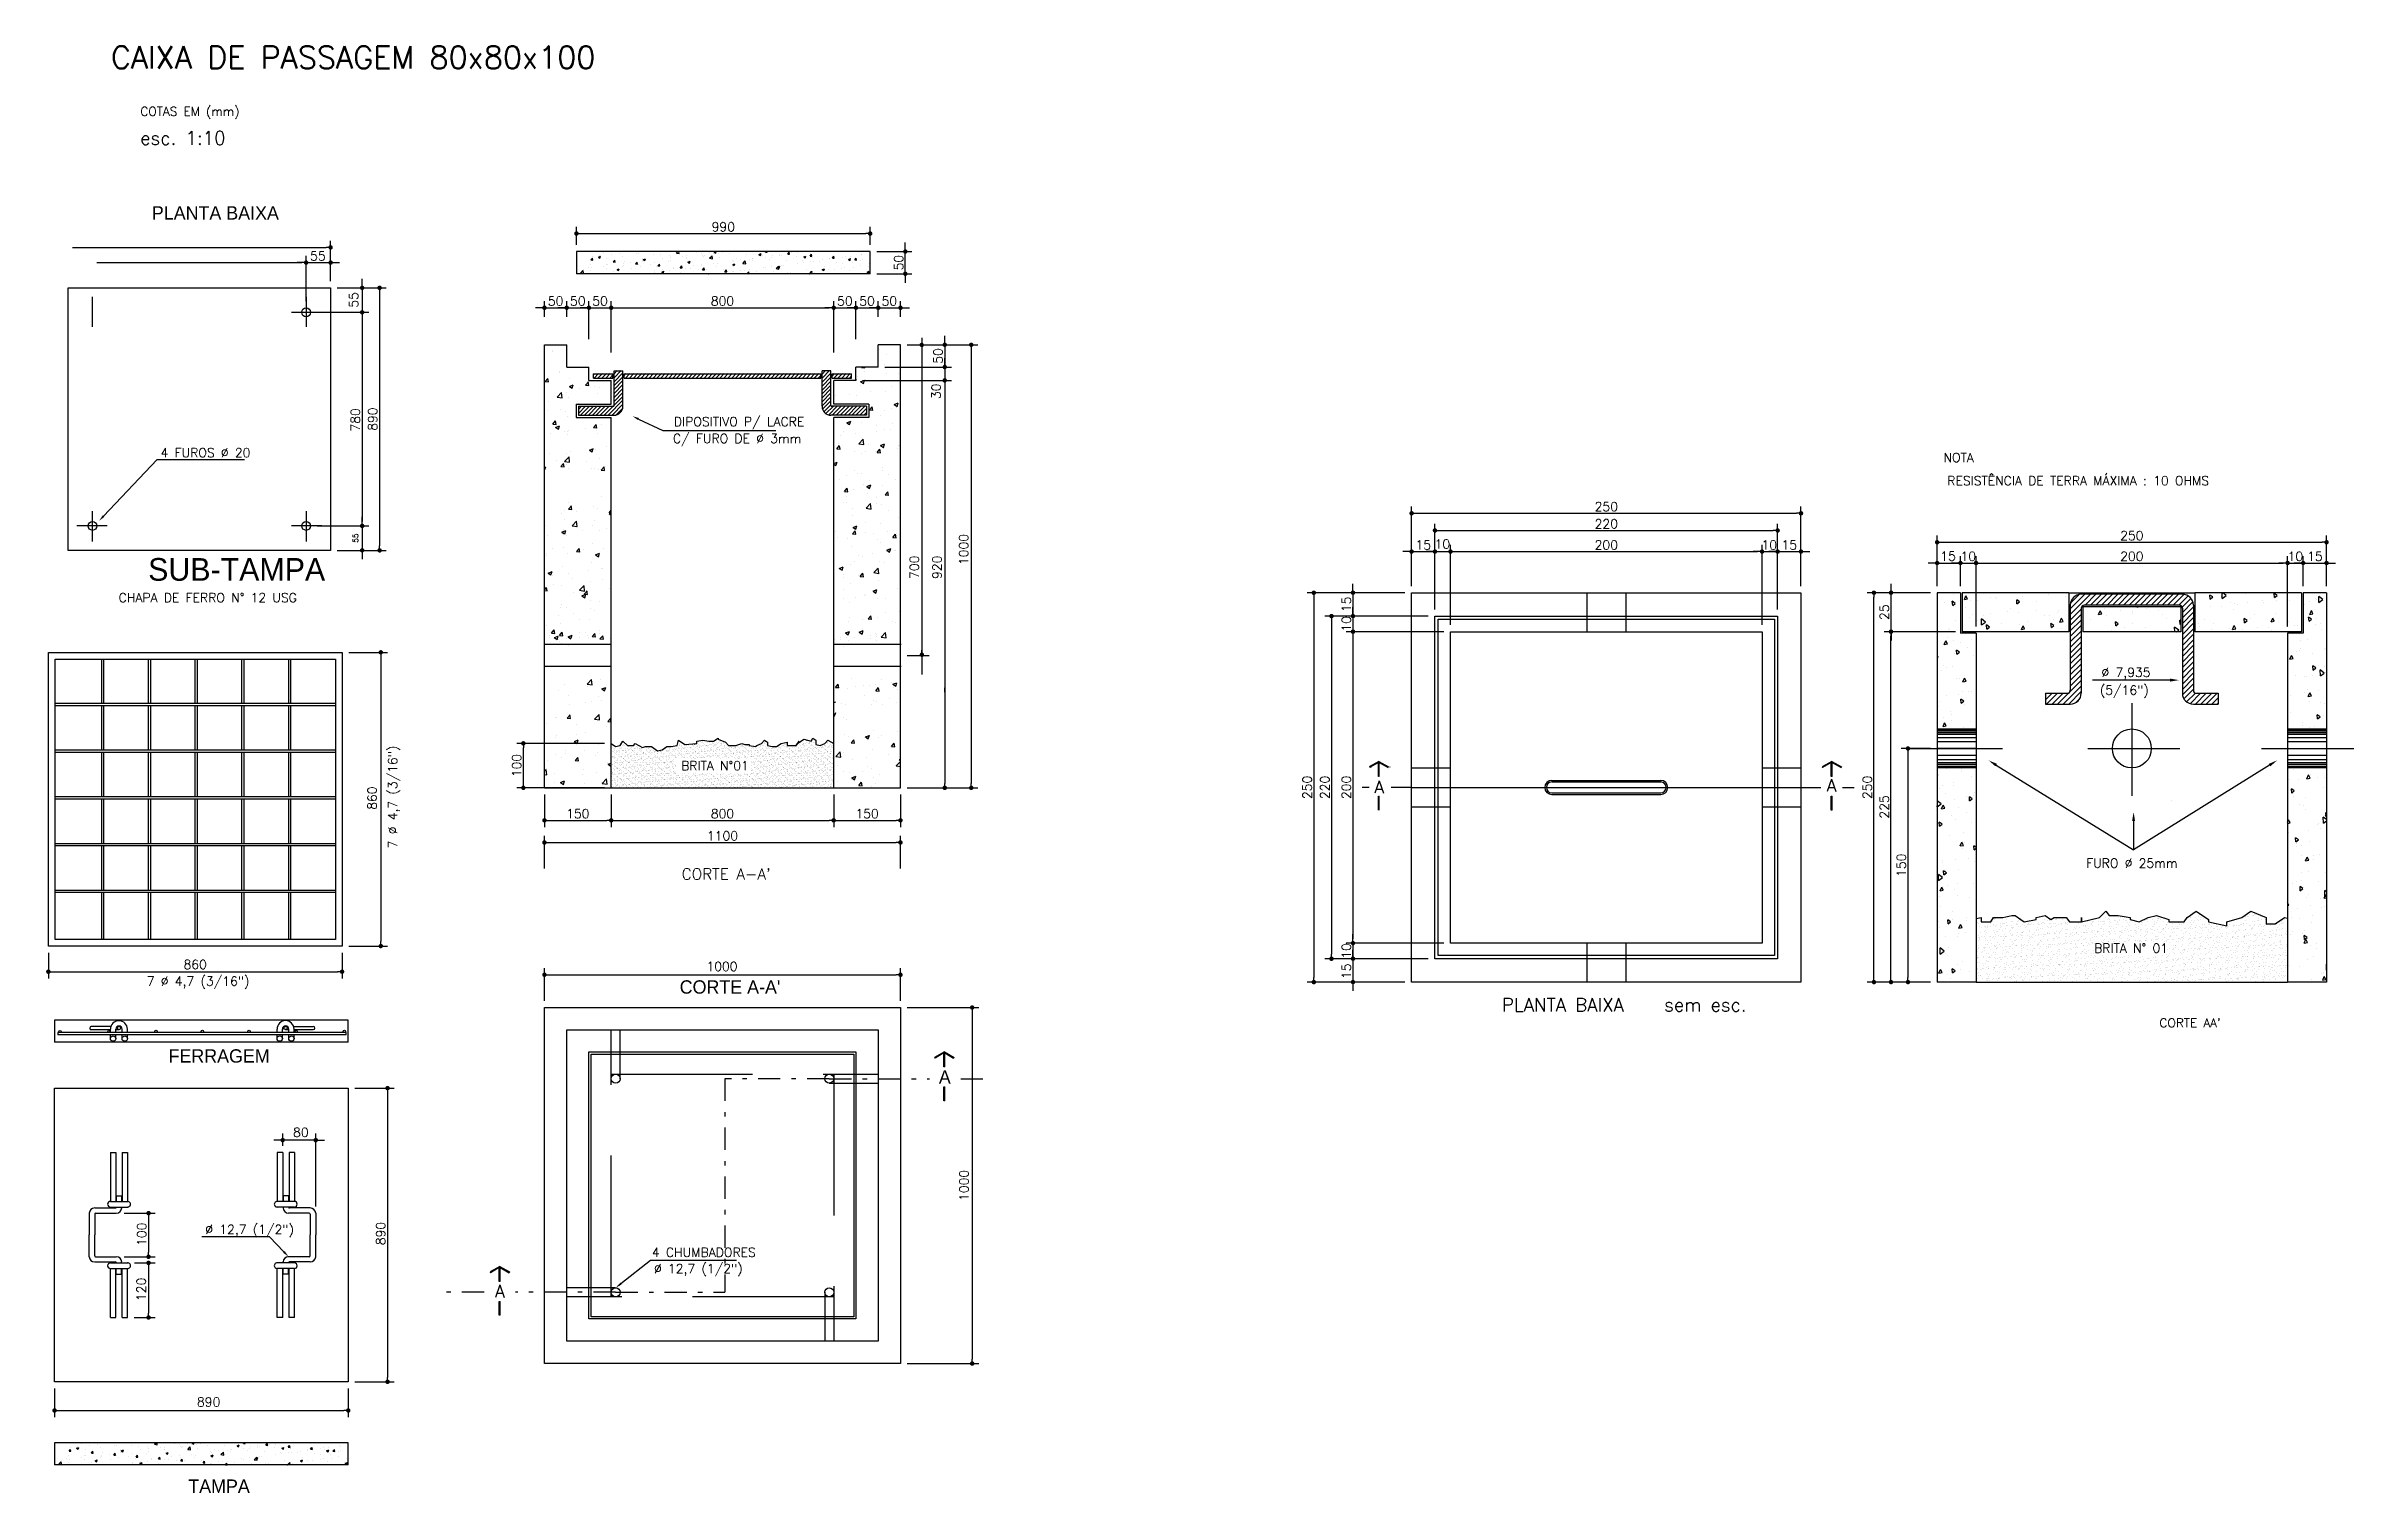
# Model space of a CAD drawing. Extents: x -115 to 23, y 4 to 69.
# Drawn here: x -29.3 to 22.6, y 29.4 to 61.9 of the extents above; entities that cross this region are included whole.
import ezdxf
from ezdxf.enums import TextEntityAlignment as Align

# ---------------------------------------------------------------- set-up
doc = ezdxf.new("R2010")
doc.units = 0
doc.header["$MEASUREMENT"] = 0
for name, pattern in [('DASHDOT', [1, 0.5, -0.25, 0, -0.25]), ('DASHDOT2', [12.7, 6.35, -3.175, 0, -3.175]), ('HIDDEN2', [4.7625, 3.175, -1.5875])]:
    doc.linetypes.add(name, pattern=pattern)
doc.layers.get('0').update_dxf_attribs({"linetype": 'CONTINUOUS'})
for name, color, linetype in [('DETALHES', 6, 'CONTINUOUS'), ('INDCOR', 1, 'CONTINUOUS'), ('nivel', 4, 'CONTINUOUS'), ('PAR', 4, 'CONTINUOUS')]:
    doc.layers.add(name, color=color, linetype=linetype)
doc.styles.add('AVANGARD', font='', dxfattribs={"height": 0.075})
doc.styles.add('ROMANS', font='romans.shx', dxfattribs={"height": 0.2})
doc.styles.get('AVANGARD').set_extended_font_data('AvantGarde Bk BT')

msp = doc.modelspace()

# ---------------------------------------------------------------- texts
at = {"color": 3, "linetype": 'ByBlock', "style": 'AVANGARD'}
msp.add_text('A', height=0.3, dxfattribs=at).set_placement((-9.081, 38.768), align=Align.MIDDLE)
at = {"layer": 'DETALHES', "color": 4, "style": 'ROMANS'}
msp.add_text('     CAIXA DE PASSAGEM 80x80x100', height=0.5, dxfattribs=at).set_placement((-29.681, 61.435))
at = {"layer": 'DETALHES', "style": 'ROMANS'}
msp.add_text('COTAS EM (mm)', height=0.2, dxfattribs=at).set_placement((-27.156, 60.368))
at = {"layer": 'DETALHES', "color": 6, "style": 'ROMANS'}
for s, height, p in [('esc. 1:10', 0.3, (-27.159, 59.721)), ("CORTE A-A'", 0.25, (-14.994, 43.206)), ("CORTE AA' ", 0.2, (18.212, 39.886))]:
    msp.add_text(s, height=height, dxfattribs=at).set_placement(p)
at = {"layer": 'DETALHES', "color": 4, "style": 'ROMANS'}
for p in [(0.681, 45.286), (10.845, 45.325)]:
    msp.add_text('A', height=0.28, dxfattribs=at).set_placement(p, align=Align.MIDDLE)
at = {"layer": 'DETALHES', "color": 2, "style": 'ROMANS'}
msp.add_text('PLANTA BAIXA   sem esc.', height=0.3, dxfattribs=at).set_placement((3.437, 40.242))
at = {"layer": 'nivel', "color": 6, "style": 'AVANGARD'}
for s, height, p in [('PLANTA BAIXA', 0.3, (-26.898, 58.037)), ('SUB-TAMPA', 0.51, (-26.982, 49.921)), ("CORTE A-A'", 0.3, (-15.038, 40.642)), ('FERRAGEM', 0.3, (-26.524, 39.092)), ('TAMPA', 0.3, (-26.08, 29.424))]:
    msp.add_text(s, height=height, dxfattribs=at).set_placement(p)
at = {"layer": 'nivel', "color": 3, "style": 'ROMANS'}
for s, height, p in [('990', 0.204, (-14.058, 57.874)), ('55', 0.204, (-23.168, 57.22)), ('50', 0.204, (-17.827, 56.206)), ('50', 0.204, (-17.327, 56.206)), ('50', 0.204, (-16.827, 56.206)), ('800', 0.204, (-14.077, 56.206)), ('50', 0.204, (-11.327, 56.206)), ('50', 0.204, (-10.827, 56.206)), ('50', 0.204, (-10.327, 56.206)), ('DIPOSITIVO P/ LACRE', 0.204, (-13.703, 53.483)), ('C/ FURO DE %%C 3mm', 0.204, (-13.747, 53.103)), ('250', 0.204, (5.783, 51.587)), ('15', 0.204, (1.67, 50.727)), ('10', 0.204, (2.101, 50.746)), ('220', 0.204, (5.783, 51.201)), ('200', 0.204, (5.783, 50.727)), ('10', 0.204, (9.445, 50.727)), ('15', 0.204, (9.895, 50.727)), ('250', 0.204, (17.592, 50.936)), ('15', 0.204, (13.463, 50.474)), ('10', 0.204, (13.917, 50.47)), ('200', 0.204, (17.592, 50.47)), ('10', 0.204, (21.267, 50.47)), ('15', 0.204, (21.704, 50.47)), ('%%C 7,935', 0.204, (17.461, 47.831)), ('(5/16")', 0.204, (17.424, 47.448)), ('BRITA N%%D01', 0.204, (-14.245, 45.766)), ('150', 0.204, (-17.327, 44.687)), ('800', 0.204, (-14.077, 44.687)), ('150', 0.204, (-10.827, 44.687)), ('1100', 0.204, (-14.077, 44.189)), ('FURO %%C 25mm', 0.204, (17.592, 43.575)), ('BRITA N%%D 01', 0.204, (17.575, 41.664)), ('7 %%C 4,7 (3/16")', 0.204, (-25.858, 40.908)), ('860', 0.204, (-25.925, 41.297)), ('1000', 0.204, (-14.088, 41.253)), ('80', 0.204, (-23.55, 37.526)), ('A', 0.28, (-19.079, 33.957)), ('890', 0.204, (-25.622, 31.466))]:
    msp.add_text(s, height=height, dxfattribs=at).set_placement(p, align=Align.MIDDLE)
for s, height, p in [('50', 0.204, (-10.118, 57.07)), ('55', 0.204, (-22.366, 56.232)), ('50', 0.204, (-9.232, 54.974)), ('30', 0.204, (-9.276, 54.179)), ('780', 0.204, (-22.326, 53.536)), ('890', 0.204, (-21.938, 53.553)), ('55', 0.12, (-22.323, 50.879)), ('1000', 0.204, (-8.658, 50.623)), ('700', 0.204, (-9.767, 50.223)), ('920', 0.204, (-9.254, 50.223)), ('15', 0.204, (-0.059, 49.389)), ('25', 0.204, (12.031, 49.214)), ('10', 0.204, (-0.059, 48.952)), ('7 %%C 4,7 (3/16")', 0.204, (-21.474, 45.062)), ('100', 0.204, (-18.701, 45.767)), ('860', 0.204, (-21.949, 45.036)), ('250', 0.204, (-0.939, 45.277)), ('220', 0.204, (-0.542, 45.277)), ('200', 0.204, (-0.059, 45.277)), ('250', 0.204, (11.647, 45.277)), ('225', 0.204, (12.03, 44.839)), ('150', 0.204, (12.412, 43.527)), ('10', 0.204, (-0.059, 41.602)), ('15', 0.204, (-0.059, 41.145)), ('1000', 0.204, (-8.651, 36.333)), ('890', 0.204, (-21.756, 35.251))]:
    msp.add_text(s, height=height, rotation=90, dxfattribs=at).set_placement(p, align=Align.MIDDLE)
for s, p in [('4 FUROS %%C 20', (-26.703, 52.798)), ('4 CHUMBADORES', (-15.662, 34.829)), ('%%C 12,7 (1/2")', (-15.616, 34.464))]:
    msp.add_text(s, height=0.204, dxfattribs=at).set_placement(p, align=Align.MIDDLE_LEFT)
for s, p in [('NOTA', (13.359, 52.588)), ('RESISTÊNCIA DE TERRA MÁXIMA : 10 OHMS', (13.445, 52.068)), ('CHAPA DE FERRO N%%D 12 USG', (-27.644, 49.439))]:
    msp.add_text(s, height=0.204, dxfattribs=at).set_placement(p)
at = {"layer": 'nivel', "color": 2, "style": 'ROMANS'}
for s, p in [('100', (-27.125, 35.234)), ('120', (-27.138, 33.996))]:
    msp.add_text(s, height=0.204, rotation=90, dxfattribs=at).set_placement(p, align=Align.MIDDLE)
msp.add_text('%%C 12,7 (1/2")', height=0.204, dxfattribs=at).set_placement((-23.705, 35.343), align=Align.MIDDLE_RIGHT)

# ---------------------------------------------------------------- blocks, each defined once
blk = doc.blocks.new('*X42')
at = {"color": 0}
for p, q in [((109.206, 71.042), (109.206, 71.042)), ((109.268, 71.43), (109.268, 71.43)), ((109.301, 71.078), (109.301, 71.078)), ((109.355, 71.153), (109.355, 71.153)), ((109.364, 71.234), (109.364, 71.234)), ((109.365, 71.246), (109.398, 71.286)), ((109.365, 71.246), (109.407, 71.242)), ((109.381, 71.065), (109.381, 71.065)), ((109.39, 71.318), (109.39, 71.318)), ((109.407, 71.242), (109.399, 71.286)), ((109.533, 71.311), (109.582, 71.33)), ((109.533, 71.311), (109.568, 71.287)), ((109.565, 71.341), (109.565, 71.341)), ((109.568, 71.287), (109.582, 71.33)), ((109.641, 71.415), (109.641, 71.415)), ((109.646, 71.1), (109.646, 71.1)), ((109.71, 71.148), (109.71, 71.148)), ((109.715, 71.051), (109.715, 71.051)), ((109.724, 71.284), (109.724, 71.284)), ((109.728, 71.137), (109.728, 71.137)), ((109.83, 71.376), (109.83, 71.376)), ((109.867, 71.202), (109.901, 71.242)), ((109.867, 71.202), (109.909, 71.198)), ((109.909, 71.198), (109.901, 71.242)), ((109.951, 71.029), (110, 71.048)), ((109.986, 71.005), (110, 71.048)), ((110.015, 71.399), (110.015, 71.399)), ((110.069, 71.095), (110.069, 71.095)), ((110.077, 71.328), (110.077, 71.328)), ((110.088, 71.158), (110.088, 71.158)), ((110.102, 71.121), (110.102, 71.121)), ((110.118, 71.218), (110.118, 71.218)), ((110.263, 71.181), (110.263, 71.181)), ((110.272, 71.434), (110.272, 71.434)), ((110.286, 71.064), (110.286, 71.064)), ((110.369, 71.158), (110.403, 71.198)), ((110.369, 71.158), (110.411, 71.154)), ((110.389, 71.383), (110.389, 71.383)), ((110.411, 71.154), (110.403, 71.198)), ((110.432, 71.148), (110.432, 71.148)), ((110.441, 71.381), (110.441, 71.381)), ((110.476, 71.105), (110.476, 71.105)), ((110.526, 71.288), (110.526, 71.288)), ((110.529, 71.216), (110.529, 71.216)), ((110.539, 71.255), (110.588, 71.274)), ((110.539, 71.255), (110.574, 71.231)), ((110.574, 71.231), (110.588, 71.273)), ((110.694, 71.134), (110.694, 71.134)), ((110.762, 71.367), (110.762, 71.367)), ((110.792, 71.197), (110.792, 71.197)), ((110.8, 71.43), (110.8, 71.43)), ((110.849, 71.09), (110.849, 71.09)), ((110.871, 71.114), (110.905, 71.154)), ((110.871, 71.114), (110.913, 71.11)), ((110.913, 71.11), (110.905, 71.154)), ((110.934, 71.358), (110.934, 71.358)), ((110.971, 71.275), (110.971, 71.275)), ((111.102, 71.204), (111.102, 71.204)), ((111.136, 71.351), (111.136, 71.351)), ((111.145, 71.242), (111.145, 71.242)), ((111.146, 71.298), (111.146, 71.298)), ((111.223, 71.074), (111.223, 71.074)), ((111.227, 71.056), (111.227, 71.056)), ((111.285, 71.4), (111.319, 71.435)), ((111.285, 71.4), (111.347, 71.39)), ((111.348, 71.39), (111.342, 71.435)), ((111.343, 71.428), (111.343, 71.428)), ((111.362, 71.43), (111.362, 71.43)), ((111.373, 71.07), (111.407, 71.11)), ((111.373, 71.07), (111.415, 71.066)), ((111.415, 71.066), (111.407, 71.11)), ((111.411, 71.333), (111.411, 71.333)), ((111.5, 71.061), (111.5, 71.061)), ((111.509, 71.294), (111.509, 71.294)), ((111.51, 71.336), (111.51, 71.336)), ((111.51, 71.274), (111.51, 71.274)), ((111.545, 71.199), (111.594, 71.218)), ((111.545, 71.199), (111.58, 71.175)), ((111.58, 71.175), (111.594, 71.217)), ((111.597, 71.058), (111.597, 71.058)), ((111.669, 71.115), (111.669, 71.115)), ((111.736, 71.414), (111.736, 71.414)), ((111.844, 71.138), (111.844, 71.138)), ((111.853, 71.391), (111.853, 71.391)), ((111.86, 71.111), (111.86, 71.111)), ((111.868, 71.344), (111.868, 71.344)), ((111.875, 71.026), (111.909, 71.066)), ((111.883, 71.32), (111.883, 71.32)), ((111.917, 71.022), (111.909, 71.066)), ((111.919, 71.344), (111.919, 71.344)), ((111.97, 71.042), (111.97, 71.042)), ((112.028, 71.414), (112.028, 71.414)), ((112.032, 71.284), (112.087, 71.341)), ((112.032, 71.284), (112.095, 71.274)), ((112.095, 71.274), (112.087, 71.34)), ((112.109, 71.173), (112.109, 71.173)), ((112.11, 71.398), (112.11, 71.398)), ((112.133, 71.424), (112.16, 71.435)), ((112.133, 71.424), (112.168, 71.401)), ((112.168, 71.401), (112.18, 71.435)), ((112.186, 71.099), (112.186, 71.099)), ((112.213, 71.156), (112.213, 71.156)), ((112.222, 71.389), (112.222, 71.389)), ((112.257, 71.304), (112.257, 71.304)), ((112.327, 71.414), (112.327, 71.414)), ((112.483, 71.382), (112.483, 71.382)), ((112.551, 71.231), (112.551, 71.231)), ((112.551, 71.143), (112.6, 71.161)), ((112.551, 71.143), (112.586, 71.119)), ((112.577, 71.208), (112.577, 71.208)), ((112.586, 71.119), (112.6, 71.161)), ((112.594, 71.169), (112.594, 71.169)), ((112.631, 71.288), (112.631, 71.288)), ((112.727, 71.254), (112.727, 71.254)), ((112.779, 71.168), (112.834, 71.225)), ((112.779, 71.168), (112.842, 71.158)), ((112.842, 71.158), (112.834, 71.225)), ((112.857, 71.366), (112.857, 71.366)), ((112.936, 71.257), (112.936, 71.257)), ((112.992, 71.289), (112.992, 71.289)), ((113.002, 71.239), (113.002, 71.239)), ((113.004, 71.272), (113.004, 71.272)), ((113.139, 71.368), (113.188, 71.387)), ((113.139, 71.368), (113.174, 71.345)), ((113.174, 71.345), (113.188, 71.387)), ((113.231, 71.351), (113.231, 71.351)), ((113.25, 71.071), (113.25, 71.071)), ((113.281, 71.069), (113.281, 71.069)), ((113.284, 71.421), (113.296, 71.435)), ((113.284, 71.421), (113.326, 71.417)), ((113.29, 71.302), (113.29, 71.302)), ((113.326, 71.417), (113.323, 71.435)), ((113.378, 71.257), (113.378, 71.257)), ((113.411, 71.31), (113.411, 71.31)), ((113.425, 71.094), (113.425, 71.094)), ((113.434, 71.347), (113.434, 71.347)), ((113.526, 71.052), (113.581, 71.109)), ((113.526, 71.052), (113.589, 71.042)), ((113.557, 71.087), (113.606, 71.105)), ((113.557, 71.087), (113.592, 71.063)), ((113.589, 71.042), (113.581, 71.109)), ((113.592, 71.063), (113.606, 71.105)), ((113.604, 71.335), (113.604, 71.335)), ((113.609, 71.37), (113.609, 71.37)), ((113.645, 71.122), (113.645, 71.122)), ((113.653, 71.355), (113.653, 71.355)), ((113.69, 71.129), (113.69, 71.129)), ((113.752, 71.241), (113.752, 71.241)), ((113.786, 71.377), (113.82, 71.417)), ((113.786, 71.377), (113.828, 71.373)), ((113.819, 71.38), (113.819, 71.38)), ((113.828, 71.373), (113.82, 71.417)), ((113.874, 71.405), (113.874, 71.405)), ((113.978, 71.319), (113.978, 71.319)), ((114.004, 71.171), (114.004, 71.171)), ((114.013, 71.404), (114.013, 71.404)), ((114.126, 71.225), (114.126, 71.225)), ((114.132, 71.187), (114.132, 71.187)), ((114.145, 71.312), (114.194, 71.331)), ((114.145, 71.312), (114.18, 71.289)), ((114.18, 71.289), (114.194, 71.331)), ((114.288, 71.333), (114.322, 71.373)), ((114.288, 71.333), (114.33, 71.329)), ((114.307, 71.21), (114.307, 71.21)), ((114.33, 71.329), (114.322, 71.373)), ((114.352, 71.303), (114.352, 71.303)), ((114.358, 71.216), (114.358, 71.216)), ((114.499, 71.209), (114.499, 71.209)), ((114.563, 71.031), (114.612, 71.049)), ((114.572, 71.245), (114.572, 71.245)), ((114.598, 71.007), (114.612, 71.049)), ((114.606, 71.102), (114.606, 71.102)), ((114.721, 71.268), (114.721, 71.268)), ((114.725, 71.288), (114.725, 71.288)), ((114.79, 71.289), (114.824, 71.329)), ((114.79, 71.289), (114.832, 71.285)), ((114.832, 71.285), (114.824, 71.329)), ((114.873, 71.193), (114.873, 71.193)), ((115.006, 71.05), (115.006, 71.05)), ((115.014, 71.303), (115.014, 71.303)), ((115.015, 71.172), (115.015, 71.172)), ((115.072, 71.084), (115.072, 71.084)), ((115.081, 71.317), (115.081, 71.317)), ((115.099, 71.272), (115.099, 71.272)), ((115.151, 71.256), (115.2, 71.275)), ((115.151, 71.256), (115.186, 71.233)), ((115.186, 71.233), (115.2, 71.275)), ((115.19, 71.326), (115.19, 71.326)), ((115.247, 71.178), (115.247, 71.178)), ((115.271, 71.085), (115.271, 71.085)), ((115.293, 71.245), (115.326, 71.285)), ((115.293, 71.245), (115.334, 71.241)), ((115.334, 71.241), (115.326, 71.285)), ((115.423, 71.242), (115.423, 71.242)), ((115.426, 71.129), (115.426, 71.129)), ((115.434, 71.362), (115.434, 71.362)), ((115.455, 71.361), (115.455, 71.361)), ((115.473, 71.256), (115.473, 71.256)), ((115.591, 71.089), (115.591, 71.089)), ((115.62, 71.162), (115.62, 71.162)), ((109.137, 70.949), (109.191, 71.006)), ((109.137, 70.949), (109.199, 70.94)), ((109.199, 70.94), (109.191, 71.006)), ((109.356, 71.001), (109.356, 71.001)), ((109.877, 70.994), (109.877, 70.994)), ((109.951, 71.029), (109.986, 71.006)), ((110.344, 70.94), (110.344, 70.94)), ((110.783, 70.964), (110.783, 70.964)), ((110.786, 70.998), (110.786, 70.998)), ((110.957, 70.973), (111.006, 70.992)), ((110.957, 70.973), (110.992, 70.949)), ((110.962, 71.022), (110.962, 71.022)), ((110.992, 70.949), (111.006, 70.992)), ((111.137, 71.009), (111.137, 71.009)), ((111.369, 70.959), (111.369, 70.959)), ((111.778, 71.029), (111.778, 71.029)), ((111.875, 71.026), (111.917, 71.022)), ((112.01, 70.935), (112.012, 70.936)), ((112.012, 70.935), (112.012, 70.936)), ((112.344, 71.026), (112.344, 71.026)), ((112.367, 70.955), (112.367, 70.955)), ((112.377, 70.982), (112.411, 71.022)), ((112.377, 70.982), (112.419, 70.978)), ((112.419, 70.978), (112.411, 71.022)), ((112.542, 70.978), (112.542, 70.978)), ((112.568, 70.975), (112.568, 70.975)), ((112.718, 71.011), (112.718, 71.011)), ((112.808, 71.013), (112.808, 71.013)), ((112.879, 70.938), (112.913, 70.978)), ((112.879, 70.938), (112.916, 70.935)), ((112.921, 70.935), (112.913, 70.978)), ((112.928, 71.024), (112.928, 71.024)), ((113.091, 70.995), (113.091, 70.995)), ((113.465, 70.979), (113.465, 70.979)), ((113.79, 70.962), (113.79, 70.962)), ((113.839, 70.963), (113.839, 70.963)), ((113.996, 70.938), (113.996, 70.938)), ((114.198, 71.032), (114.198, 71.032)), ((114.212, 70.947), (114.212, 70.947)), ((114.273, 70.936), (114.328, 70.993)), ((114.273, 70.936), (114.282, 70.935)), ((114.335, 70.935), (114.328, 70.993)), ((114.349, 70.983), (114.349, 70.983)), ((114.388, 70.969), (114.388, 70.969)), ((114.563, 71.031), (114.598, 71.007)), ((114.713, 71.035), (114.713, 71.035)), ((114.774, 70.948), (114.774, 70.948)), ((114.83, 71.027), (114.83, 71.027)), ((115.182, 71.018), (115.182, 71.018)), ((115.569, 70.974), (115.618, 70.993)), ((115.569, 70.974), (115.604, 70.951)), ((115.604, 70.951), (115.618, 70.993))]:
    blk.add_line(p, q, dxfattribs=at)
blk = doc.blocks.new('*X38')
at = {"color": 0}
for p, q in [((103.51, 39.52), (104.8, 40.81)), ((103.51, 39.87), (104.45, 40.81)), ((103.52, 40.24), (104.08, 40.8)), ((104.46, 40.11), (105.16, 40.81)), ((104.81, 40.11), (105.51, 40.81)), ((105.16, 40.11), (105.86, 40.81)), ((105.52, 40.11), (106.22, 40.81)), ((105.87, 40.11), (106.57, 40.81)), ((106.22, 40.11), (106.92, 40.81)), ((106.58, 40.11), (107.28, 40.81)), ((106.93, 40.11), (107.63, 40.81)), ((107.29, 40.11), (107.99, 40.81)), ((107.64, 40.11), (108.34, 40.81)), ((107.99, 40.11), (108.69, 40.81)), ((108.35, 40.11), (109.05, 40.81)), ((108.7, 40.11), (109.4, 40.81)), ((109.05, 40.11), (109.75, 40.81)), ((109.41, 40.11), (110.11, 40.81)), ((109.76, 40.11), (110.46, 40.81)), ((110.11, 40.11), (110.81, 40.8)), ((110.47, 40.11), (111.07, 40.71)), ((110.7, 39.99), (111.26, 40.55)), ((110.71, 39.65), (111.38, 40.32)), ((103.51, 39.16), (104.21, 39.86)), ((103.51, 38.81), (104.21, 39.51)), ((103.51, 38.46), (104.21, 39.16)), ((103.51, 38.1), (104.21, 38.8)), ((110.71, 39.29), (111.41, 39.99)), ((110.71, 38.94), (111.41, 39.64)), ((110.71, 38.59), (111.41, 39.29)), ((110.71, 38.23), (111.41, 38.93)), ((110.71, 37.88), (111.41, 38.58)), ((103.51, 37.75), (104.21, 38.45)), ((103.51, 37.4), (104.21, 38.1)), ((103.51, 37.04), (104.21, 37.74)), ((103.51, 36.69), (104.21, 37.39)), ((110.71, 37.53), (111.41, 38.23)), ((110.71, 37.17), (111.41, 37.87)), ((110.71, 36.82), (111.41, 37.52)), ((110.71, 36.46), (111.41, 37.16)), ((103.51, 36.34), (104.21, 37.04)), ((103.51, 35.98), (104.21, 36.68)), ((103.51, 35.63), (104.21, 36.33)), ((103.51, 35.28), (104.21, 35.98)), ((103.51, 34.92), (104.21, 35.62)), ((110.71, 36.11), (111.41, 36.81)), ((110.71, 35.76), (111.41, 36.46)), ((110.71, 35.4), (111.41, 36.1)), ((110.71, 35.05), (111.41, 35.75)), ((101.91, 34.03), (102.34, 34.46)), ((101.91, 34.38), (101.98, 34.46)), ((101.99, 33.76), (102.69, 34.46)), ((102.35, 33.76), (103.05, 34.46)), ((102.7, 33.76), (104.21, 35.27)), ((103.05, 33.76), (104.21, 34.91)), ((103.41, 33.76), (104.21, 34.56)), ((103.84, 33.84), (104.13, 34.12)), ((110.71, 34.7), (111.41, 35.4)), ((110.72, 34.35), (111.41, 35.04)), ((110.81, 34.09), (111.41, 34.69)), ((110.98, 33.9), (111.54, 34.47)), ((111.21, 33.78), (111.88, 34.46)), ((111.54, 33.76), (112.24, 34.46)), ((111.89, 33.76), (112.59, 34.46)), ((112.24, 33.76), (112.94, 34.46)), ((112.6, 33.76), (113.01, 34.17)), ((112.95, 33.76), (113.01, 33.82))]:
    blk.add_line(p, q, dxfattribs=at)
blk = doc.blocks.new('*X39')
at = {"color": 0}
for p, q in [((95.39, 40.88), (95.39, 40.88)), ((95.42, 40.26), (95.42, 40.26)), ((95.96, 40.1), (95.93, 40.36)), ((96.12, 40.23), (95.93, 40.36)), ((95.96, 40.1), (96.12, 40.23)), ((95.99, 40.82), (95.99, 40.82)), ((96.71, 40.47), (96.81, 40.71)), ((96.71, 40.47), (96.91, 40.51)), ((96.91, 40.51), (96.81, 40.71)), ((97.1, 40.41), (97.1, 40.41)), ((97.55, 40.4), (97.55, 40.4)), ((98.4, 40.59), (98.4, 40.59)), ((98.68, 40.58), (98.68, 40.58)), ((98.77, 40.54), (98.77, 40.54)), ((100.09, 40.2), (100.07, 40.46)), ((100.25, 40.33), (100.07, 40.46)), ((100.09, 40.2), (100.25, 40.33)), ((100.46, 40.68), (100.46, 40.68)), ((101.37, 40.32), (101.37, 40.32)), ((102.13, 40.82), (102.13, 40.82)), ((103.23, 40.7), (103.23, 40.7)), ((103.25, 40.87), (103.25, 40.87)), ((107.79, 40), (107.8, 40.01)), ((107.79, 40), (107.87, 40.01)), ((112.5, 40.5), (112.47, 40.76)), ((112.66, 40.64), (112.47, 40.76)), ((112.5, 40.5), (112.66, 40.64)), ((112.54, 40.02), (112.54, 40.02)), ((113.2, 40.69), (113.2, 40.69)), ((113.21, 40.03), (113.21, 40.03)), ((113.27, 40.55), (113.26, 40.91)), ((113.27, 40.55), (113.52, 40.74)), ((113.52, 40.74), (113.3, 40.91)), ((113.79, 40.26), (113.79, 40.26)), ((114.06, 40.22), (114.06, 40.22)), ((114.22, 40.16), (114.22, 40.16)), ((114.76, 40.86), (114.76, 40.86)), ((114.92, 40.31), (114.92, 40.31)), ((115.88, 40.43), (115.88, 40.43)), ((115.9, 40.3), (115.9, 40.3)), ((116.63, 40.6), (116.61, 40.87)), ((116.79, 40.74), (116.61, 40.87)), ((116.63, 40.6), (116.79, 40.74)), ((116.73, 40.81), (116.73, 40.81)), ((116.73, 40.39), (116.73, 40.39)), ((117.58, 40.44), (117.58, 40.44)), ((118.56, 40.13), (118.56, 40.13)), ((118.89, 40.33), (118.89, 40.33)), ((119.26, 40.57), (119.26, 40.57)), ((119.3, 40.5), (119.3, 40.5)), ((119.47, 40.29), (119.46, 40.68)), ((119.72, 40.48), (119.46, 40.68)), ((119.47, 40.29), (119.72, 40.48)), ((119.74, 40.52), (119.74, 40.52)), ((95.7, 38.56), (95.7, 38.56)), ((95.74, 38.64), (95.74, 38.64)), ((96.17, 39.13), (96.17, 39.13)), ((96.79, 39.97), (96.79, 39.97)), ((97.03, 39.32), (97.03, 39.32)), ((97.23, 39.54), (97.23, 39.54)), ((97.42, 38.78), (97.42, 38.78)), ((97.58, 39.11), (97.58, 39.11)), ((97.82, 38.84), (97.81, 39.23)), ((98.07, 39.03), (97.81, 39.23)), ((97.82, 38.84), (98.07, 39.03)), ((97.96, 39.48), (97.96, 39.48)), ((98.16, 38.58), (98.14, 38.84)), ((98.32, 38.71), (98.14, 38.84)), ((98.16, 38.58), (98.32, 38.71)), ((98.31, 38.65), (98.31, 38.65)), ((98.37, 39.59), (98.37, 39.59)), ((99.1, 38.91), (99.1, 38.91)), ((99.48, 39.73), (99.48, 39.73)), ((99.69, 39.91), (99.69, 39.91)), ((100.18, 39.66), (100.18, 39.66)), ((100.27, 38.88), (100.27, 38.88)), ((100.37, 38.55), (100.48, 38.79)), ((100.37, 38.55), (100.58, 38.59)), ((100.58, 38.59), (100.48, 38.79)), ((100.78, 39.06), (100.78, 39.06)), ((101.32, 39.76), (101.32, 39.76)), ((101.85, 39.43), (101.85, 39.43)), ((102.16, 39.47), (102.16, 39.47)), ((102.3, 38.68), (102.27, 38.94)), ((102.46, 38.81), (102.27, 38.94)), ((102.3, 38.68), (102.46, 38.81)), ((102.46, 39.19), (102.46, 39.19)), ((102.71, 39.62), (102.71, 39.62)), ((102.75, 39.78), (102.75, 39.78)), ((102.85, 39.03), (102.95, 39.27)), ((102.85, 39.03), (103.05, 39.07)), ((103.05, 39.07), (102.95, 39.27)), ((102.95, 38.61), (102.95, 38.61)), ((104.84, 39.17), (104.84, 39.17)), ((105.32, 39.52), (105.43, 39.75)), ((105.32, 39.52), (105.53, 39.56)), ((105.53, 39.56), (105.43, 39.75)), ((105.7, 39.91), (105.7, 39.91)), ((105.82, 39.47), (105.82, 39.47)), ((106.43, 38.78), (106.41, 39.04)), ((106.59, 38.92), (106.41, 39.04)), ((106.43, 38.78), (106.59, 38.92)), ((106.73, 39.78), (106.73, 39.78)), ((107.01, 38.65), (107.01, 38.65)), ((107.5, 39.61), (107.5, 39.61)), ((107.53, 39.73), (107.53, 39.73)), ((107.53, 38.93), (107.53, 38.93)), ((108.36, 38.68), (108.36, 38.68)), ((108.38, 39.92), (108.38, 39.92)), ((109.18, 39.74), (109.18, 39.74)), ((109.42, 39.52), (109.42, 39.52)), ((109.67, 39.25), (109.67, 39.25)), ((110.22, 38.41), (110.21, 38.71)), ((110.47, 38.5), (110.21, 38.71)), ((110.21, 38.67), (110.21, 38.67)), ((110.57, 38.88), (110.54, 39.14)), ((110.61, 39.1), (110.54, 39.14)), ((110.57, 38.88), (110.61, 38.92)), ((111.72, 38.96), (111.72, 38.96)), ((111.83, 38.76), (111.83, 38.76)), ((112.1, 39.22), (112.1, 39.22)), ((112.59, 38.57), (112.59, 38.57)), ((112.69, 38.95), (112.69, 38.95)), ((113.73, 38.62), (113.73, 38.62)), ((113.93, 38.56), (114.04, 38.8)), ((113.93, 38.56), (114.14, 38.6)), ((113.99, 39.84), (113.99, 39.84)), ((114.14, 38.6), (114.04, 38.8)), ((114.54, 38.53), (114.54, 38.53)), ((114.7, 38.98), (114.68, 39.25)), ((114.86, 39.12), (114.68, 39.25)), ((114.7, 38.98), (114.86, 39.12)), ((114.78, 38.98), (114.78, 38.98)), ((115.08, 39.23), (115.08, 39.23)), ((115.35, 39.54), (115.35, 39.54)), ((115.54, 38.7), (115.54, 38.7)), ((116.22, 38.67), (116.22, 38.67)), ((116.41, 39.04), (116.51, 39.28)), ((116.41, 39.04), (116.61, 39.08)), ((116.61, 39.08), (116.51, 39.28)), ((116.67, 39.58), (116.67, 39.58)), ((117.47, 38.72), (117.47, 38.72)), ((117.51, 39.06), (117.51, 39.06)), ((117.9, 38.81), (117.9, 38.81)), ((118.11, 38.81), (118.11, 38.81)), ((118.84, 39.09), (118.81, 39.35)), ((119, 39.22), (118.81, 39.35)), ((118.84, 39.09), (119, 39.22)), ((118.88, 39.52), (118.99, 39.76)), ((118.88, 39.52), (119.09, 39.56)), ((119.09, 39.56), (118.99, 39.76)), ((119.25, 38.86), (119.25, 38.86)), ((119.35, 39.28), (119.35, 39.28)), ((119.58, 38.94), (119.58, 38.94)), ((119.65, 38.58), (119.65, 38.58)), ((95.42, 37.59), (95.53, 37.83)), ((95.42, 37.59), (95.63, 37.63)), ((95.63, 37.63), (95.53, 37.83)), ((95.65, 38.06), (95.65, 38.06)), ((96.04, 37.84), (96.04, 37.84)), ((96.23, 36.96), (96.21, 37.22)), ((96.39, 37.09), (96.21, 37.22)), ((96.23, 36.96), (96.39, 37.09)), ((96.49, 37.7), (96.49, 37.7)), ((96.94, 37.38), (96.94, 37.38)), ((97.17, 37.89), (97.17, 37.89)), ((106.15, 38.47), (106.15, 38.47)), ((110.02, 38.46), (110.02, 38.46)), ((110.34, 38.41), (110.47, 38.5)), ((116.41, 38.41), (116.41, 38.45)), ((116.46, 38.41), (116.41, 38.45)), ((118.05, 37.17), (118.05, 37.17)), ((118.23, 37.18), (118.23, 37.18)), ((118.26, 37.87), (118.26, 37.87)), ((118.28, 37.31), (118.28, 37.31)), ((118.77, 37.88), (118.77, 37.88)), ((119.86, 37.25), (119.86, 37.25)), ((119.91, 37.32), (119.91, 37.32)), ((95.02, 36.79), (94.96, 36.84)), ((94.96, 36.75), (95.02, 36.79)), ((95.25, 35.95), (95.25, 35.95)), ((95.39, 36.26), (95.39, 36.26)), ((95.56, 36.12), (95.56, 36.12)), ((95.98, 36.2), (95.98, 36.2)), ((96.07, 37.01), (96.07, 37.01)), ((97.28, 36.85), (97.28, 36.85)), ((117.6, 36.64), (117.71, 36.88)), ((117.6, 36.64), (117.81, 36.68)), ((117.81, 36.68), (117.71, 36.88)), ((117.96, 35.57), (117.96, 35.57)), ((119.05, 37.01), (119.05, 37.01)), ((119.06, 35.57), (119.06, 35.57)), ((119.09, 36.26), (119.09, 36.26)), ((119.11, 35.95), (119.09, 36.21)), ((119.27, 36.08), (119.09, 36.21)), ((119.11, 35.95), (119.27, 36.08)), ((119.57, 35.57), (119.56, 35.96)), ((119.82, 35.75), (119.56, 35.96)), ((119.57, 35.57), (119.82, 35.75)), ((119.85, 36.16), (119.85, 36.16)), ((119.91, 35.76), (119.91, 35.76)), ((95.58, 34.32), (95.58, 34.32)), ((96.19, 35.4), (96.19, 35.4)), ((96.34, 34.37), (96.34, 34.37)), ((96.39, 35.38), (96.39, 35.38)), ((96.5, 33.82), (96.48, 34.08)), ((96.67, 33.95), (96.48, 34.08)), ((96.59, 34.59), (96.59, 34.59)), ((96.62, 35.19), (96.72, 35.43)), ((96.62, 35.19), (96.82, 35.23)), ((96.82, 35.23), (96.72, 35.43)), ((96.98, 34.55), (96.98, 34.55)), ((97.2, 34.56), (97.2, 34.56)), ((117.68, 34.3), (117.68, 34.3)), ((118.54, 34.49), (118.54, 34.49)), ((118.55, 35.56), (118.55, 35.56)), ((118.67, 35.55), (118.67, 35.55)), ((118.75, 34.71), (118.75, 34.71)), ((118.79, 34.25), (118.9, 34.49)), ((118.79, 34.25), (119, 34.29)), ((119, 34.29), (118.9, 34.49)), ((119.42, 34.63), (119.42, 34.63)), ((94.97, 33.1), (94.97, 33.1)), ((95.04, 33.62), (95.04, 33.62)), ((95.09, 33.93), (95.09, 33.93)), ((95.4, 32.9), (95.4, 32.9)), ((95.82, 33.29), (95.82, 33.29)), ((95.88, 33.08), (95.88, 33.08)), ((95.9, 32.7), (95.9, 32.7)), ((96.5, 33.82), (96.67, 33.95)), ((96.72, 33.76), (96.72, 33.76)), ((97.11, 32.62), (97.11, 32.62)), ((117.47, 33.86), (117.47, 33.86)), ((117.65, 33.24), (117.65, 33.24)), ((118.88, 33.93), (118.88, 33.93)), ((119.39, 32.81), (119.36, 33.07)), ((119.55, 32.94), (119.36, 33.07)), ((119.39, 32.81), (119.55, 32.94)), ((119.55, 33.86), (119.55, 33.86)), ((119.74, 33), (119.74, 33)), ((119.83, 33.82), (119.83, 33.82)), ((95.01, 32.16), (94.96, 32.2)), ((95.34, 32.32), (95.44, 32.56)), ((95.34, 32.32), (95.54, 32.36)), ((95.54, 32.36), (95.44, 32.56)), ((96.68, 32.23), (96.68, 32.23)), ((118.45, 32.55), (118.45, 32.55)), ((118.45, 32.39), (118.45, 32.39)), ((118.84, 32.29), (118.84, 32.29)), ((119.2, 32.3), (119.2, 32.3))]:
    blk.add_line(p, q, dxfattribs=at)
blk = doc.blocks.new('*X41')
at = {"color": 0}
for p, q in [((97.47, 19.29), (97.47, 19.29)), ((97.48, 19.51), (97.48, 19.51)), ((97.58, 19.75), (97.58, 19.75)), ((97.61, 19.68), (97.61, 19.68)), ((97.67, 19.47), (97.67, 19.47)), ((97.79, 19.44), (97.79, 19.44)), ((98.01, 19.48), (98.01, 19.48)), ((98.05, 19.42), (98.05, 19.42)), ((98.07, 19.49), (98.07, 19.49)), ((98.17, 19.45), (98.17, 19.45)), ((98.19, 19.54), (98.19, 19.54)), ((98.21, 19.4), (98.21, 19.4)), ((98.36, 19.5), (98.36, 19.5)), ((98.42, 19.68), (98.42, 19.68)), ((98.5, 19.78), (98.5, 19.78)), ((98.59, 19.97), (98.59, 19.97)), ((98.6, 19.61), (98.6, 19.61)), ((98.61, 19.54), (98.61, 19.54)), ((98.62, 19.94), (98.62, 19.94)), ((98.65, 19.99), (98.65, 19.99)), ((98.7, 19.51), (98.7, 19.51)), ((98.72, 20), (98.72, 20)), ((98.76, 19.52), (98.76, 19.52)), ((98.95, 19.28), (98.95, 19.28)), ((99, 19.66), (99, 19.66)), ((99.01, 19.4), (99.01, 19.4)), ((99.06, 19.53), (99.06, 19.53)), ((99.09, 19.51), (99.09, 19.51)), ((99.18, 19.67), (99.18, 19.67)), ((99.22, 19.67), (99.22, 19.67)), ((99.3, 19.7), (99.3, 19.7)), ((99.35, 19.33), (99.35, 19.33)), ((99.39, 19.54), (99.39, 19.54)), ((99.41, 19.75), (99.41, 19.75)), ((99.43, 19.94), (99.43, 19.94)), ((99.46, 19.55), (99.46, 19.55)), ((99.51, 20.05), (99.51, 20.05)), ((99.74, 19.79), (99.74, 19.79)), ((99.75, 19.56), (99.75, 19.56)), ((99.76, 19.42), (99.76, 19.42)), ((99.77, 19.37), (99.77, 19.37)), ((99.81, 19.82), (99.81, 19.82)), ((99.82, 19.4), (99.82, 19.4)), ((99.89, 19.4), (99.89, 19.4)), ((100.03, 19.67), (100.03, 19.67)), ((100.09, 19.58), (100.09, 19.58)), ((100.11, 19.77), (100.11, 19.77)), ((100.15, 19.58), (100.15, 19.58)), ((100.16, 19.49), (100.16, 19.49)), ((100.21, 19.87), (100.21, 19.87)), ((100.23, 19.93), (100.23, 19.93)), ((100.31, 19.92), (100.31, 19.92)), ((100.33, 19.49), (100.33, 19.49)), ((100.45, 19.59), (100.45, 19.59)), ((100.56, 19.54), (100.56, 19.54)), ((100.63, 19.39), (100.63, 19.39)), ((100.71, 19.5), (100.71, 19.5)), ((100.78, 19.61), (100.78, 19.61)), ((100.83, 19.66), (100.83, 19.66)), ((100.85, 19.61), (100.85, 19.61)), ((100.9, 19.62), (100.9, 19.62)), ((100.97, 19.63), (100.97, 19.63)), ((101.02, 19.65), (101.02, 19.65)), ((101.14, 19.62), (101.14, 19.62)), ((101.32, 19.3), (101.32, 19.3)), ((101.38, 19.7), (101.38, 19.7)), ((101.43, 19.39), (101.43, 19.39)), ((101.46, 19.75), (101.46, 19.75)), ((101.48, 19.64), (101.48, 19.64)), ((101.49, 19.32), (101.49, 19.32)), ((101.54, 19.64), (101.54, 19.64)), ((101.61, 19.35), (101.61, 19.35)), ((101.64, 19.66), (101.64, 19.66)), ((101.72, 19.76), (101.72, 19.76)), ((101.73, 19.38), (101.73, 19.38)), ((101.78, 19.75), (101.78, 19.75)), ((101.83, 20.17), (101.83, 20.17)), ((101.84, 19.93), (101.84, 19.93)), ((101.84, 19.65), (101.84, 19.65)), ((102.04, 19.87), (102.04, 19.87)), ((102.05, 19.45), (102.05, 19.45)), ((102.13, 19.42), (102.13, 19.42)), ((102.16, 19.9), (102.16, 19.9)), ((102.17, 19.67), (102.17, 19.67)), ((102.19, 19.84), (102.19, 19.84)), ((102.23, 19.67), (102.23, 19.67)), ((102.24, 19.39), (102.24, 19.39)), ((102.32, 19.49), (102.32, 19.49)), ((102.44, 19.65), (102.44, 19.65)), ((102.53, 19.68), (102.53, 19.68)), ((102.54, 19.51), (102.54, 19.51)), ((102.59, 19.92), (102.59, 19.92)), ((102.6, 20), (102.6, 20)), ((102.62, 19.57), (102.62, 19.57)), ((102.65, 19.93), (102.65, 19.93)), ((102.73, 20.03), (102.73, 20.03)), ((102.74, 19.6), (102.74, 19.6)), ((102.87, 19.7), (102.87, 19.7)), ((102.93, 19.7), (102.93, 19.7)), ((102.94, 19.59), (102.94, 19.59)), ((102.99, 19.96), (102.99, 19.96)), ((103.04, 19.38), (103.04, 19.38)), ((103.18, 19.7), (103.18, 19.7)), ((103.21, 19.27), (103.21, 19.27)), ((103.22, 19.71), (103.22, 19.71)), ((103.25, 19.65), (103.25, 19.65)), ((103.33, 19.76), (103.33, 19.76)), ((103.33, 19.3), (103.33, 19.3)), ((103.34, 19.64), (103.34, 19.64)), ((103.56, 19.73), (103.56, 19.73)), ((103.62, 19.73), (103.62, 19.73)), ((103.7, 19.31), (103.7, 19.31)), ((103.75, 19.73), (103.75, 19.73)), ((103.77, 19.4), (103.77, 19.4)), ((103.85, 19.38), (103.85, 19.38)), ((103.92, 19.74), (103.92, 19.74)), ((103.93, 19.48), (103.93, 19.48)), ((104.05, 19.65), (104.05, 19.65)), ((104.1, 19.4), (104.1, 19.4)), ((104.26, 19.76), (104.26, 19.76)), ((104.32, 19.76), (104.32, 19.76)), ((104.34, 19.53), (104.34, 19.53)), ((104.46, 19.55), (104.46, 19.55)), ((104.51, 19.47), (104.51, 19.47)), ((104.56, 19.85), (104.56, 19.85)), ((104.61, 19.77), (104.61, 19.77)), ((104.65, 19.37), (104.65, 19.37)), ((104.86, 19.64), (104.86, 19.64)), ((104.9, 19.65), (104.9, 19.65)), ((104.91, 19.52), (104.91, 19.52)), ((104.94, 19.75), (104.94, 19.75)), ((104.95, 19.79), (104.95, 19.79)), ((104.96, 19.94), (104.96, 19.94)), ((105.01, 19.79), (105.01, 19.79)), ((105.07, 19.91), (105.07, 19.91)), ((105.31, 19.8), (105.31, 19.8)), ((105.32, 19.61), (105.32, 19.61)), ((105.37, 20.01), (105.37, 20.01)), ((105.46, 19.37), (105.46, 19.37)), ((105.48, 19.78), (105.48, 19.78)), ((105.49, 19.35), (105.49, 19.35)), ((105.54, 19.47), (105.54, 19.47)), ((105.6, 19.8), (105.6, 19.8)), ((105.64, 19.82), (105.64, 19.82)), ((105.67, 19.64), (105.67, 19.64)), ((105.67, 19.28), (105.67, 19.28)), ((105.71, 19.82), (105.71, 19.82)), ((105.72, 19.68), (105.72, 19.68)), ((105.77, 20.06), (105.77, 20.06)), ((105.87, 19.91), (105.87, 19.91)), ((105.95, 20.01), (105.95, 20.01)), ((106, 19.83), (106, 19.83)), ((106.04, 19.9), (106.04, 19.9)), ((106.06, 19.48), (106.06, 19.48)), ((106.07, 19.35), (106.07, 19.35)), ((106.08, 20.18), (106.08, 20.18)), ((106.12, 19.73), (106.12, 19.73)), ((106.18, 20.15), (106.18, 20.15)), ((106.18, 19.5), (106.18, 19.5)), ((106.27, 19.36), (106.27, 19.36)), ((106.34, 19.85), (106.34, 19.85)), ((106.4, 19.85), (106.4, 19.85)), ((106.47, 19.64), (106.47, 19.64)), ((106.47, 19.4), (106.47, 19.4)), ((106.53, 19.82), (106.53, 19.82)), ((106.55, 19.74), (106.55, 19.74)), ((106.61, 20.03), (106.61, 20.03)), ((106.62, 19.6), (106.62, 19.6)), ((106.68, 19.9), (106.68, 19.9)), ((106.7, 19.86), (106.7, 19.86)), ((106.73, 20.06), (106.73, 20.06)), ((106.88, 19.49), (106.88, 19.49)), ((106.93, 19.9), (106.93, 19.9)), ((107.03, 19.88), (107.03, 19.88)), ((107.07, 19.36), (107.07, 19.36)), ((107.1, 19.88), (107.1, 19.88)), ((107.15, 19.47), (107.15, 19.47)), ((107.2, 19.73), (107.2, 19.73)), ((107.21, 19.3), (107.21, 19.3)), ((107.28, 19.63), (107.28, 19.63)), ((107.29, 19.57), (107.29, 19.57)), ((107.32, 19.76), (107.32, 19.76)), ((107.34, 19.94), (107.34, 19.94)), ((107.39, 19.89), (107.39, 19.89)), ((107.69, 19.61), (107.69, 19.61)), ((107.78, 19.43), (107.78, 19.43)), ((107.88, 19.36), (107.88, 19.36)), ((107.9, 19.46), (107.9, 19.46)), ((108.04, 19.28), (108.04, 19.28)), ((108.09, 19.71), (108.09, 19.71)), ((108.09, 19.63), (108.09, 19.63)), ((108.17, 19.73), (108.17, 19.73)), ((108.29, 19.89), (108.29, 19.89)), ((108.34, 19.55), (108.34, 19.55)), ((108.4, 19.27), (108.4, 19.27)), ((108.42, 19.94), (108.42, 19.94)), ((108.45, 20.01), (108.45, 20.01)), ((108.45, 19.38), (108.45, 19.38)), ((108.48, 19.94), (108.48, 19.94)), ((108.5, 19.78), (108.5, 19.78)), ((108.68, 19.35), (108.68, 19.35)), ((108.74, 19.28), (108.74, 19.28)), ((108.76, 19.46), (108.76, 19.46)), ((108.78, 19.95), (108.78, 19.95)), ((108.8, 19.29), (108.8, 19.29)), ((108.85, 19.45), (108.85, 19.45)), ((108.89, 20.1), (108.89, 20.1)), ((108.89, 19.62), (108.89, 19.62)), ((108.9, 19.83), (108.9, 19.83)), ((108.92, 19.68), (108.92, 19.68)), ((109.04, 19.71), (109.04, 19.71)), ((109.1, 19.89), (109.1, 19.89)), ((109.1, 19.3), (109.1, 19.3)), ((109.12, 19.97), (109.12, 19.97)), ((109.18, 20), (109.18, 20)), ((109.18, 19.97), (109.18, 19.97)), ((109.25, 19.5), (109.25, 19.5)), ((109.31, 19.92), (109.31, 19.92)), ((109.43, 19.31), (109.43, 19.31)), ((109.47, 19.98), (109.47, 19.98)), ((109.48, 19.8), (109.48, 19.8)), ((109.49, 19.35), (109.49, 19.35)), ((109.5, 19.38), (109.5, 19.38)), ((109.5, 19.32), (109.5, 19.32)), ((109.62, 19.41), (109.62, 19.41)), ((109.66, 19.59), (109.66, 19.59)), ((109.7, 19.62), (109.7, 19.62)), ((109.78, 19.72), (109.78, 19.72)), ((109.79, 19.33), (109.79, 19.33)), ((110.06, 19.66), (110.06, 19.66)), ((110.06, 19.5), (110.06, 19.5)), ((110.13, 19.34), (110.13, 19.34)), ((110.19, 19.35), (110.19, 19.35)), ((110.3, 19.35), (110.3, 19.35)), ((110.38, 19.45), (110.38, 19.45)), ((110.42, 19.33), (110.42, 19.33)), ((110.47, 19.71), (110.47, 19.71)), ((110.49, 19.36), (110.49, 19.36)), ((110.5, 19.61), (110.5, 19.61)), ((110.64, 19.63), (110.64, 19.63)), ((110.76, 19.66), (110.76, 19.66)), ((110.82, 19.38), (110.82, 19.38)), ((110.82, 19.37), (110.82, 19.37)), ((110.87, 19.8), (110.87, 19.8)), ((110.88, 19.38), (110.88, 19.38)), ((111.1, 19.34), (111.1, 19.34)), ((111.18, 19.39), (111.18, 19.39)), ((111.2, 20.06), (111.2, 20.06)), ((111.2, 19.76), (111.2, 19.76)), ((111.22, 19.47), (111.22, 19.47)), ((111.22, 19.33), (111.22, 19.33)), ((111.26, 20.06), (111.26, 20.06)), ((111.28, 19.87), (111.28, 19.87)), ((111.31, 20.21), (111.31, 20.21)), ((111.31, 19.61), (111.31, 19.61)), ((111.33, 20.25), (111.33, 20.25)), ((111.34, 19.36), (111.34, 19.36)), ((111.39, 19.72), (111.39, 19.72)), ((111.51, 19.88), (111.51, 19.88)), ((111.52, 19.4), (111.52, 19.4)), ((111.56, 20.08), (111.56, 20.08)), ((111.58, 19.41), (111.58, 19.41)), ((111.63, 19.54), (111.63, 19.54)), ((111.68, 19.92), (111.68, 19.92)), ((111.72, 20.15), (111.72, 20.15)), ((111.73, 20.34), (111.73, 20.34)), ((111.75, 20.31), (111.75, 20.31)), ((111.77, 19.88), (111.77, 19.88)), ((111.78, 19.46), (111.78, 19.46)), ((111.8, 20.25), (111.8, 20.25)), ((111.87, 19.42), (111.87, 19.42)), ((111.89, 20.09), (111.89, 20.09)), ((111.89, 19.91), (111.89, 19.91)), ((111.91, 19.34), (111.91, 19.34)), ((111.96, 20.09), (111.96, 20.09)), ((111.99, 19.44), (111.99, 19.44)), ((112.03, 19.59), (112.03, 19.59)), ((112.09, 20.01), (112.09, 20.01)), ((112.11, 19.61), (112.11, 19.61)), ((112.21, 19.43), (112.21, 19.43)), ((112.27, 19.44), (112.27, 19.44)), ((112.32, 19.88), (112.32, 19.88)), ((112.36, 19.58), (112.36, 19.58)), ((112.38, 19.26), (112.38, 19.26)), ((112.44, 19.68), (112.44, 19.68)), ((112.48, 19.61), (112.48, 19.61)), ((112.57, 19.45), (112.57, 19.45)), ((112.71, 19.33), (112.71, 19.33)), ((112.79, 19.35), (112.79, 19.35)), ((112.91, 19.46), (112.91, 19.46)), ((112.92, 19.6), (112.92, 19.6)), ((112.94, 19.28), (112.94, 19.28)), ((112.97, 19.47), (112.97, 19.47)), ((113.07, 19.31), (113.07, 19.31)), ((113.19, 19.43), (113.19, 19.43)), ((113.26, 19.48), (113.26, 19.48)), ((113.5, 19.41), (113.5, 19.41)), ((113.52, 19.33), (113.52, 19.33)), ((113.6, 19.49), (113.6, 19.49)), ((113.6, 19.47), (113.6, 19.47)), ((113.6, 19.43), (113.6, 19.43)), ((113.66, 19.5), (113.66, 19.5)), ((113.72, 19.6), (113.72, 19.6)), ((113.93, 19.87), (113.93, 19.87)), ((113.96, 19.51), (113.96, 19.51)), ((114, 19.57), (114, 19.57)), ((114.08, 19.54), (114.08, 19.54)), ((114.2, 19.56), (114.2, 19.56)), ((114.29, 19.53), (114.29, 19.53)), ((114.32, 19.32), (114.32, 19.32)), ((114.36, 19.53), (114.36, 19.53)), ((114.41, 19.64), (114.41, 19.64)), ((114.46, 20.02), (114.46, 20.02)), ((114.53, 19.6), (114.53, 19.6)), ((114.61, 19.7), (114.61, 19.7)), ((114.63, 20.09), (114.63, 20.09)), ((114.64, 19.66), (114.64, 19.66)), ((114.65, 19.54), (114.65, 19.54)), ((114.74, 19.86), (114.74, 19.86)), ((114.75, 20.11), (114.75, 20.11)), ((114.76, 19.31), (114.76, 19.31)), ((114.79, 19.26), (114.79, 19.26)), ((114.81, 19.69), (114.81, 19.69)), ((114.86, 20.11), (114.86, 20.11)), ((114.95, 20.13), (114.95, 20.13)), ((114.99, 19.56), (114.99, 19.56)), ((115.03, 20.24), (115.03, 20.24)), ((115.03, 20.23), (115.03, 20.23)), ((115.05, 19.56), (115.05, 19.56)), ((115.13, 19.32), (115.13, 19.32)), ((115.15, 20.4), (115.15, 20.4)), ((115.16, 19.36), (115.16, 19.36)), ((115.19, 20.21), (115.19, 20.21)), ((115.21, 19.79), (115.21, 19.79)), ((115.21, 19.43), (115.21, 19.43)), ((115.22, 19.78), (115.22, 19.78)), ((115.22, 19.36), (115.22, 19.36)), ((115.27, 20.18), (115.27, 20.18)), ((115.33, 19.81), (115.33, 19.81)), ((115.34, 19.59), (115.34, 19.59)), ((115.35, 19.57), (115.35, 19.57)), ((115.36, 20.24), (115.36, 20.24)), ((115.43, 20.24), (115.43, 20.24)), ((115.54, 19.86), (115.54, 19.86)), ((115.57, 19.45), (115.57, 19.45)), ((115.62, 19.97), (115.62, 19.97)), ((115.62, 19.85), (115.62, 19.85)), ((115.68, 19.59), (115.68, 19.59)), ((115.75, 20.13), (115.75, 20.13)), ((115.75, 19.59), (115.75, 19.59)), ((115.77, 19.91), (115.77, 19.91)), ((115.8, 19.49), (115.8, 19.49)), ((115.92, 19.51), (115.92, 19.51)), ((115.94, 19.32), (115.94, 19.32)), ((115.97, 19.52), (115.97, 19.52)), ((116.02, 19.9), (116.02, 19.9)), ((116.04, 19.6), (116.04, 19.6)), ((116.14, 19.59), (116.14, 19.59)), ((116.36, 19.61), (116.36, 19.61)), ((116.37, 19.57), (116.37, 19.57)), ((116.38, 19.62), (116.38, 19.62)), ((116.44, 19.62), (116.44, 19.62)), ((116.73, 19.63), (116.73, 19.63)), ((116.74, 19.31), (116.74, 19.31)), ((116.78, 19.66), (116.78, 19.66)), ((116.82, 19.42), (116.82, 19.42)), ((116.93, 19.74), (116.93, 19.74)), ((116.95, 19.58), (116.95, 19.58)), ((116.95, 19.31), (116.95, 19.31)), ((117.06, 19.77), (117.06, 19.77)), ((117.07, 19.65), (117.07, 19.65)), ((117.13, 19.65), (117.13, 19.65)), ((117.13, 19.33), (117.13, 19.33)), ((117.16, 19.85), (117.16, 19.85)), ((117.19, 19.74), (117.19, 19.74)), ((117.24, 19.96), (117.24, 19.96)), ((117.43, 19.66), (117.43, 19.66)), ((97.5, 18.87), (97.5, 18.87)), ((97.51, 18.44), (97.51, 18.44)), ((97.53, 18.02), (97.53, 18.02)), ((97.58, 17.87), (97.58, 17.87)), ((97.59, 18.6), (97.59, 18.6)), ((97.61, 18.13), (97.61, 18.13)), ((97.62, 18.89), (97.62, 18.89)), ((97.63, 18.8), (97.63, 18.8)), ((97.63, 18.24), (97.63, 18.24)), ((97.65, 18.04), (97.65, 18.04)), ((97.67, 18.7), (97.67, 18.7)), ((97.68, 18.66), (97.68, 18.66)), ((97.69, 18.8), (97.69, 18.8)), ((97.74, 19.07), (97.74, 19.07)), ((97.78, 17.79), (97.78, 17.79)), ((97.79, 18.87), (97.79, 18.87)), ((97.85, 17.89), (97.85, 17.89)), ((97.95, 18.14), (97.95, 18.14)), ((97.98, 18.05), (97.98, 18.05)), ((97.98, 17.91), (97.98, 17.91)), ((97.99, 18.81), (97.99, 18.81)), ((98, 19.14), (98, 19.14)), ((98.01, 18.14), (98.01, 18.14)), ((98.04, 18.34), (98.04, 18.34)), ((98.06, 18.99), (98.06, 18.99)), ((98.08, 19.24), (98.08, 19.24)), ((98.08, 18.57), (98.08, 18.57)), ((98.09, 18.74), (98.09, 18.74)), ((98.09, 18.14), (98.09, 18.14)), ((98.14, 19.11), (98.14, 19.11)), ((98.19, 18.33), (98.19, 18.33)), ((98.2, 18.59), (98.2, 18.59)), ((98.27, 18.43), (98.27, 18.43)), ((98.31, 18.16), (98.31, 18.16)), ((98.32, 18.83), (98.32, 18.83)), ((98.39, 18.83), (98.39, 18.83)), ((98.39, 18.59), (98.39, 18.59)), ((98.39, 18.01), (98.39, 18.01)), ((98.44, 18.41), (98.44, 18.41)), ((98.49, 18.79), (98.49, 18.79)), ((98.55, 19.21), (98.55, 19.21)), ((98.58, 17.78), (98.58, 17.78)), ((98.6, 18.86), (98.6, 18.86)), ((98.63, 19.12), (98.63, 19.12)), ((98.64, 18.69), (98.64, 18.69)), ((98.64, 18.17), (98.64, 18.17)), ((98.67, 18.27), (98.67, 18.27)), ((98.68, 18.97), (98.68, 18.97)), ((98.68, 18.84), (98.68, 18.84)), ((98.68, 17.84), (98.68, 17.84)), ((98.7, 18.17), (98.7, 18.17)), ((98.75, 19.15), (98.75, 19.15)), ((98.79, 18.29), (98.79, 18.29)), ((98.79, 18.08), (98.79, 18.08)), ((98.79, 18.05), (98.79, 18.05)), ((98.81, 19.13), (98.81, 19.13)), ((98.84, 18.46), (98.84, 18.46)), ((98.87, 18.16), (98.87, 18.16)), ((98.9, 18.88), (98.9, 18.88)), ((98.99, 18.32), (98.99, 18.32)), ((99, 18.19), (99, 18.19)), ((99.02, 18.86), (99.02, 18.86)), ((99.08, 18.86), (99.08, 18.86)), ((99.19, 19.24), (99.19, 19.24)), ((99.19, 18.13), (99.19, 18.13)), ((99.2, 18.59), (99.2, 18.59)), ((99.22, 18.82), (99.22, 18.82)), ((99.23, 18.39), (99.23, 18.39)), ((99.25, 18.55), (99.25, 18.55)), ((99.25, 17.97), (99.25, 17.97)), ((99.28, 18.7), (99.28, 18.7)), ((99.3, 18.95), (99.3, 18.95)), ((99.34, 18.85), (99.34, 18.85)), ((99.34, 18.2), (99.34, 18.2)), ((99.37, 17.99), (99.37, 17.99)), ((99.38, 18.87), (99.38, 18.87)), ((99.39, 17.78), (99.39, 17.78)), ((99.4, 18.2), (99.4, 18.2)), ((99.41, 18.86), (99.41, 18.86)), ((99.47, 17.88), (99.47, 17.88)), ((99.55, 17.8), (99.55, 17.8)), ((99.59, 18.05), (99.59, 18.05)), ((99.6, 18.22), (99.6, 18.22)), ((99.61, 19.13), (99.61, 19.13)), ((99.65, 18.62), (99.65, 18.62)), ((99.69, 19.23), (99.69, 19.23)), ((99.69, 18.22), (99.69, 18.22)), ((99.7, 19), (99.7, 19)), ((99.71, 18.89), (99.71, 18.89)), ((99.78, 18.94), (99.78, 18.94)), ((99.78, 18.89), (99.78, 18.89)), ((99.8, 18.52), (99.8, 18.52)), ((99.8, 18.32), (99.8, 18.32)), ((99.81, 18.09), (99.81, 18.09)), ((99.88, 18.42), (99.88, 18.42)), ((99.92, 18.55), (99.92, 18.55)), ((99.95, 17.89), (99.95, 17.89)), ((100, 18.58), (100, 18.58)), ((100.01, 18.29), (100.01, 18.29)), ((100.03, 18.23), (100.03, 18.23)), ((100.05, 18.67), (100.05, 18.67)), ((100.07, 18.9), (100.07, 18.9)), ((100.09, 18.24), (100.09, 18.24)), ((100.11, 19.09), (100.11, 19.09)), ((100.21, 18.86), (100.21, 18.86)), ((100.29, 18.96), (100.29, 18.96)), ((100.35, 19.07), (100.35, 19.07)), ((100.36, 18.64), (100.36, 18.64)), ((100.36, 17.96), (100.36, 17.96)), ((100.39, 18.25), (100.39, 18.25)), ((100.39, 18.22), (100.39, 18.22)), ((100.4, 18.04), (100.4, 18.04)), ((100.4, 17.79), (100.4, 17.79)), ((100.41, 18.92), (100.41, 18.92)), ((100.41, 18.34), (100.41, 18.34)), ((100.42, 19.12), (100.42, 19.12)), ((100.46, 18.76), (100.46, 18.76)), ((100.47, 19.1), (100.47, 19.1)), ((100.47, 18.92), (100.47, 18.92)), ((100.48, 18.15), (100.48, 18.15)), ((100.51, 18.25), (100.51, 18.25)), ((100.52, 19.16), (100.52, 19.16)), ((100.6, 18.31), (100.6, 18.31)), ((100.73, 18.26), (100.73, 18.26)), ((100.76, 18.93), (100.76, 18.93)), ((100.76, 18.01), (100.76, 18.01)), ((100.79, 18.27), (100.79, 18.27)), ((100.81, 18.58), (100.81, 18.58)), ((100.81, 18.43), (100.81, 18.43)), ((100.87, 18.83), (100.87, 18.83)), ((100.89, 18.69), (100.89, 18.69)), ((100.91, 19.19), (100.91, 19.19)), ((100.92, 19.21), (100.92, 19.21)), ((100.94, 18.77), (100.94, 18.77)), ((100.95, 18.34), (100.95, 18.34)), ((100.97, 17.92), (100.97, 17.92)), ((101.02, 18.85), (101.02, 18.85)), ((101.06, 18.8), (101.06, 18.8)), ((101.08, 18.28), (101.08, 18.28)), ((101.08, 17.88), (101.08, 17.88)), ((101.09, 17.95), (101.09, 17.95)), ((101.1, 18.95), (101.1, 18.95)), ((101.16, 18.95), (101.16, 18.95)), ((101.17, 18.1), (101.17, 18.1)), ((101.2, 18.04), (101.2, 18.04)), ((101.22, 18.5), (101.22, 18.5)), ((101.23, 19.12), (101.23, 19.12)), ((101.27, 18.88), (101.27, 18.88)), ((101.31, 19.23), (101.31, 19.23)), ((101.41, 18.31), (101.41, 18.31)), ((101.42, 18.29), (101.42, 18.29)), ((101.46, 18.96), (101.46, 18.96)), ((101.48, 18.3), (101.48, 18.3)), ((101.49, 18.41), (101.49, 18.41)), ((101.5, 18.89), (101.5, 18.89)), ((101.52, 18.47), (101.52, 18.47)), ((101.53, 18.04), (101.53, 18.04)), ((101.57, 18.17), (101.57, 18.17)), ((101.62, 18.58), (101.62, 18.58)), ((101.62, 18.55), (101.62, 18.55)), ((101.64, 18.5), (101.64, 18.5)), ((101.68, 18.97), (101.68, 18.97)), ((101.78, 18.31), (101.78, 18.31)), ((101.8, 18.98), (101.8, 18.98)), ((101.82, 18.85), (101.82, 18.85)), ((101.86, 18.98), (101.86, 18.98)), ((101.9, 18.95), (101.9, 18.95)), ((101.92, 17.85), (101.92, 17.85)), ((101.97, 18.22), (101.97, 18.22)), ((102.01, 18.04), (102.01, 18.04)), ((102.03, 19.11), (102.03, 19.11)), ((102.03, 18.64), (102.03, 18.64)), ((102.07, 19.02), (102.07, 19.02)), ((102.08, 19.05), (102.08, 19.05)), ((102.08, 18.59), (102.08, 18.59)), ((102.09, 18.14), (102.09, 18.14)), ((102.11, 18.32), (102.11, 18.32)), ((102.11, 18.17), (102.11, 18.17)), ((102.15, 19), (102.15, 19)), ((102.18, 18.33), (102.18, 18.33)), ((102.19, 19.05), (102.19, 19.05)), ((102.22, 18.3), (102.22, 18.3)), ((102.23, 18.2), (102.23, 18.2)), ((102.32, 17.89), (102.32, 17.89)), ((102.38, 18.31), (102.38, 18.31)), ((102.42, 18.57), (102.42, 18.57)), ((102.43, 18.72), (102.43, 18.72)), ((102.47, 18.34), (102.47, 18.34)), ((102.48, 19.09), (102.48, 19.09)), ((102.49, 19.01), (102.49, 19.01)), ((102.5, 18.68), (102.5, 18.68)), ((102.55, 19.01), (102.55, 19.01)), ((102.63, 19.15), (102.63, 19.15)), ((102.63, 18.84), (102.63, 18.84)), ((102.66, 18.72), (102.66, 18.72)), ((102.67, 18.29), (102.67, 18.29)), ((102.69, 17.87), (102.69, 17.87)), ((102.69, 17.87), (102.69, 17.87)), ((102.73, 17.98), (102.73, 17.98)), ((102.78, 18.75), (102.78, 18.75)), ((102.78, 18.39), (102.78, 18.39)), ((102.81, 18.35), (102.81, 18.35)), ((102.81, 18.03), (102.81, 18.03)), ((102.81, 17.9), (102.81, 17.9)), ((102.83, 18.76), (102.83, 18.76)), ((102.84, 19.11), (102.84, 19.11)), ((102.85, 19.03), (102.85, 19.03)), ((102.87, 18.36), (102.87, 18.36)), ((102.89, 19.19), (102.89, 19.19)), ((102.92, 19.22), (102.92, 19.22)), ((103.02, 18.3), (103.02, 18.3)), ((103.1, 18.41), (103.1, 18.41)), ((103.14, 18.06), (103.14, 18.06)), ((103.17, 18.37), (103.17, 18.37)), ((103.18, 19.04), (103.18, 19.04)), ((103.19, 18.43), (103.19, 18.43)), ((103.22, 18.85), (103.22, 18.85)), ((103.23, 18.57), (103.23, 18.57)), ((103.24, 18.86), (103.24, 18.86)), ((103.24, 18.42), (103.24, 18.42)), ((103.25, 19.04), (103.25, 19.04)), ((103.25, 18), (103.25, 18)), ((103.29, 19.26), (103.29, 19.26)), ((103.36, 18.45), (103.36, 18.45)), ((103.44, 18.84), (103.44, 18.84)), ((103.5, 18.38), (103.5, 18.38)), ((103.52, 18.94), (103.52, 18.94)), ((103.54, 19.06), (103.54, 19.06)), ((103.54, 18.1), (103.54, 18.1)), ((103.57, 18.39), (103.57, 18.39)), ((103.59, 18.53), (103.59, 18.53)), ((103.62, 18.03), (103.62, 18.03)), ((103.64, 19.11), (103.64, 19.11)), ((103.65, 18.93), (103.65, 18.93)), ((103.7, 18.13), (103.7, 18.13)), ((103.79, 18.97), (103.79, 18.97)), ((103.8, 18.55), (103.8, 18.55)), ((103.83, 18.3), (103.83, 18.3)), ((103.83, 18.12), (103.83, 18.12)), ((103.86, 18.4), (103.86, 18.4)), ((103.88, 19.07), (103.88, 19.07)), ((103.91, 19), (103.91, 19)), ((103.94, 19.07), (103.94, 19.07)), ((103.94, 18.2), (103.94, 18.2)), ((103.95, 18.15), (103.95, 18.15)), ((104, 18.6), (104, 18.6)), ((104.04, 18.57), (104.04, 18.57)), ((104.05, 18.98), (104.05, 18.98)), ((104.12, 18.67), (104.12, 18.67)), ((104.2, 18.41), (104.2, 18.41)), ((104.24, 19.09), (104.24, 19.09)), ((104.24, 18.83), (104.24, 18.83)), ((104.26, 18.42), (104.26, 18.42)), ((104.3, 17.87), (104.3, 17.87)), ((104.3, 17.86), (104.3, 17.86)), ((104.35, 19.1), (104.35, 19.1)), ((104.35, 18.27), (104.35, 18.27)), ((104.38, 18.67), (104.38, 18.67)), ((104.39, 18.25), (104.39, 18.25)), ((104.4, 18.65), (104.4, 18.65)), ((104.41, 17.82), (104.41, 17.82)), ((104.43, 18.02), (104.43, 18.02)), ((104.45, 19.11), (104.45, 19.11)), ((104.45, 19.07), (104.45, 19.07)), ((104.5, 18.7), (104.5, 18.7)), ((104.53, 19.21), (104.53, 19.21)), ((104.54, 17.85), (104.54, 17.85)), ((104.55, 18.43), (104.55, 18.43)), ((104.57, 19.1), (104.57, 19.1)), ((104.63, 18.29), (104.63, 18.29)), ((104.64, 19.1), (104.64, 19.1)), ((104.7, 17.94), (104.7, 17.94)), ((104.71, 18.4), (104.71, 18.4)), ((104.75, 18.32), (104.75, 18.32)), ((104.81, 18.74), (104.81, 18.74)), ((104.84, 18.56), (104.84, 18.56)), ((104.86, 19.14), (104.86, 19.14)), ((104.89, 18.44), (104.89, 18.44)), ((104.93, 19.23), (104.93, 19.23)), ((104.93, 19.12), (104.93, 19.12)), ((104.94, 18.8), (104.94, 18.8)), ((104.95, 18.45), (104.95, 18.45)), ((104.96, 18.37), (104.96, 18.37)), ((104.97, 17.95), (104.97, 17.95)), ((105.05, 19.25), (105.05, 19.25)), ((105.05, 18.83), (105.05, 18.83)), ((105.08, 18.4), (105.08, 18.4)), ((105.1, 17.99), (105.1, 17.99)), ((105.13, 18.94), (105.13, 18.94)), ((105.16, 18.41), (105.16, 18.41)), ((105.21, 18.81), (105.21, 18.81)), ((105.21, 17.79), (105.21, 17.79)), ((105.25, 19.1), (105.25, 19.1)), ((105.26, 19.19), (105.26, 19.19)), ((105.27, 19.13), (105.27, 19.13)), ((105.33, 19.13), (105.33, 19.13)), ((105.51, 18.93), (105.51, 18.93)), ((105.52, 18.5), (105.52, 18.5)), ((105.56, 18.48), (105.56, 18.48)), ((105.59, 18.47), (105.59, 18.47)), ((105.61, 18.86), (105.61, 18.86)), ((105.62, 19.15), (105.62, 19.15)), ((105.63, 18.95), (105.63, 18.95)), ((105.65, 18.56), (105.65, 18.56)), ((105.65, 18.48), (105.65, 18.48)), ((105.73, 18.66), (105.73, 18.66)), ((105.85, 18.83), (105.85, 18.83)), ((105.94, 18.49), (105.94, 18.49)), ((105.96, 19.16), (105.96, 19.16)), ((105.96, 18.53), (105.96, 18.53)), ((106.02, 19.16), (106.02, 19.16)), ((106.02, 18.95), (106.02, 18.95)), ((106.06, 19.1), (106.06, 19.1)), ((106.07, 19.05), (106.07, 19.05)), ((106.1, 18.63), (106.1, 18.63)), ((106.14, 19.2), (106.14, 19.2)), ((106.22, 18.65), (106.22, 18.65)), ((106.28, 18.51), (106.28, 18.51)), ((106.32, 19.18), (106.32, 19.18)), ((106.34, 18.51), (106.34, 18.51)), ((106.37, 18.62), (106.37, 18.62)), ((106.42, 19.02), (106.42, 19.02)), ((106.45, 18.55), (106.45, 18.55)), ((106.64, 18.52), (106.64, 18.52)), ((106.65, 19.18), (106.65, 19.18)), ((106.66, 19.19), (106.66, 19.19)), ((106.66, 18.82), (106.66, 18.82)), ((106.66, 18.75), (106.66, 18.75)), ((106.72, 19.19), (106.72, 19.19)), ((106.74, 18.93), (106.74, 18.93)), ((106.77, 19.2), (106.77, 19.2)), ((106.78, 18.69), (106.78, 18.69)), ((106.83, 19.07), (106.83, 19.07)), ((106.86, 19.09), (106.86, 19.09)), ((106.97, 18.54), (106.97, 18.54)), ((107.01, 19.21), (107.01, 19.21)), ((107.04, 18.54), (107.04, 18.54)), ((107.18, 18.74), (107.18, 18.74)), ((107.23, 19.16), (107.23, 19.16)), ((107.23, 18.88), (107.23, 18.88)), ((107.26, 18.55), (107.26, 18.55)), ((107.33, 18.55), (107.33, 18.55)), ((107.34, 18.65), (107.34, 18.65)), ((107.35, 19.22), (107.35, 19.22)), ((107.35, 18.9), (107.35, 18.9)), ((107.41, 19.22), (107.41, 19.22)), ((107.46, 18.82), (107.46, 18.82)), ((107.58, 18.83), (107.58, 18.83)), ((107.64, 19.24), (107.64, 19.24)), ((107.67, 19.09), (107.67, 19.09)), ((107.67, 18.57), (107.67, 18.57)), ((107.71, 19.24), (107.71, 19.24)), ((107.73, 18.57), (107.73, 18.57)), ((107.75, 19.19), (107.75, 19.19)), ((107.79, 19), (107.79, 19)), ((107.82, 18.58), (107.82, 18.58)), ((107.94, 18.6), (107.94, 18.6)), ((107.94, 18.5), (107.94, 18.5)), ((107.99, 18.91), (107.99, 18.91)), ((108.03, 18.58), (108.03, 18.58)), ((108.05, 19.25), (108.05, 19.25)), ((108.06, 18.54), (108.06, 18.54)), ((108.11, 19.26), (108.11, 19.26)), ((108.27, 18.82), (108.27, 18.82)), ((108.34, 18.58), (108.34, 18.58)), ((108.35, 18.92), (108.35, 18.92)), ((108.36, 18.6), (108.36, 18.6)), ((108.37, 19.13), (108.37, 19.13)), ((108.38, 18.7), (108.38, 18.7)), ((108.39, 18.95), (108.39, 18.95)), ((108.43, 18.6), (108.43, 18.6)), ((108.48, 19.08), (108.48, 19.08)), ((108.49, 19.16), (108.49, 19.16)), ((108.72, 18.61), (108.72, 18.61)), ((108.74, 18.63), (108.74, 18.63)), ((108.8, 19.05), (108.8, 19.05)), ((108.87, 18.54), (108.87, 18.54)), ((108.93, 19.25), (108.93, 19.25)), ((108.95, 18.83), (108.95, 18.83)), ((108.95, 18.65), (108.95, 18.65)), ((109.06, 18.63), (109.06, 18.63)), ((109.07, 18.86), (109.07, 18.86)), ((109.08, 18.81), (109.08, 18.81)), ((109.12, 18.63), (109.12, 18.63)), ((109.15, 18.72), (109.15, 18.72)), ((109.2, 19.12), (109.2, 19.12)), ((109.28, 19.08), (109.28, 19.08)), ((109.36, 19.19), (109.36, 19.19)), ((109.41, 18.64), (109.41, 18.64)), ((109.51, 18.95), (109.51, 18.95)), ((109.54, 18.53), (109.54, 18.53)), ((109.55, 18.79), (109.55, 18.79)), ((109.6, 19.17), (109.6, 19.17)), ((109.66, 18.56), (109.66, 18.56)), ((109.67, 18.54), (109.67, 18.54)), ((109.73, 17.99), (109.73, 17.99)), ((109.75, 18.66), (109.75, 18.66)), ((109.81, 18.66), (109.81, 18.66)), ((109.85, 18.06), (109.85, 18.06)), ((109.88, 18.81), (109.88, 18.81)), ((109.91, 18.46), (109.91, 18.46)), ((109.96, 18.91), (109.96, 18.91)), ((109.96, 18.84), (109.96, 18.84)), ((110.01, 19.26), (110.01, 19.26)), ((110.07, 18), (110.07, 18)), ((110.07, 18), (110.07, 18)), ((110.09, 19.08), (110.09, 19.08)), ((110.09, 19.07), (110.09, 19.07)), ((110.1, 18.65), (110.1, 18.65)), ((110.11, 18.67), (110.11, 18.67)), ((110.12, 18.23), (110.12, 18.23)), ((110.13, 18), (110.13, 18)), ((110.14, 17.8), (110.14, 17.8)), ((110.15, 18.1), (110.15, 18.1)), ((110.21, 19.11), (110.21, 19.11)), ((110.25, 18.26), (110.25, 18.26)), ((110.26, 18.13), (110.26, 18.13)), ((110.27, 18.26), (110.27, 18.26)), ((110.31, 18.51), (110.31, 18.51)), ((110.36, 18.93), (110.36, 18.93)), ((110.43, 18.02), (110.43, 18.02)), ((110.45, 18.69), (110.45, 18.69)), ((110.48, 18.53), (110.48, 18.53)), ((110.51, 18.69), (110.51, 18.69)), ((110.56, 18.64), (110.56, 18.64)), ((110.61, 17.8), (110.61, 17.8)), ((110.65, 19.2), (110.65, 19.2)), ((110.66, 18.18), (110.66, 18.18)), ((110.67, 18.78), (110.67, 18.78)), ((110.69, 18.8), (110.69, 18.8)), ((110.69, 18.35), (110.69, 18.35)), ((110.71, 18.6), (110.71, 18.6)), ((110.71, 17.93), (110.71, 17.93)), ((110.75, 17.83), (110.75, 17.83)), ((110.76, 18.03), (110.76, 18.03)), ((110.77, 19), (110.77, 19)), ((110.8, 18.81), (110.8, 18.81)), ((110.8, 18.7), (110.8, 18.7)), ((110.83, 18.03), (110.83, 18.03)), ((110.83, 17.96), (110.83, 17.96)), ((110.87, 17.99), (110.87, 17.99)), ((110.9, 19.07), (110.9, 19.07)), ((110.98, 19.18), (110.98, 19.18)), ((111.01, 17.85), (111.01, 17.85)), ((111.07, 18.27), (111.07, 18.27)), ((111.08, 18.26), (111.08, 18.26)), ((111.12, 18.67), (111.12, 18.67)), ((111.12, 18.05), (111.12, 18.05)), ((111.14, 18.72), (111.14, 18.72)), ((111.16, 18.37), (111.16, 18.37)), ((111.17, 19.05), (111.17, 19.05)), ((111.2, 18.72), (111.2, 18.72)), ((111.23, 18.9), (111.23, 18.9)), ((111.26, 18.48), (111.26, 18.48)), ((111.27, 18.05), (111.27, 18.05)), ((111.29, 18.53), (111.29, 18.53)), ((111.38, 18.51), (111.38, 18.51)), ((111.42, 17.94), (111.42, 17.94)), ((111.46, 18.06), (111.46, 18.06)), ((111.47, 18.34), (111.47, 18.34)), ((111.49, 18.8), (111.49, 18.8)), ((111.5, 18.73), (111.5, 18.73)), ((111.52, 18.72), (111.52, 18.72)), ((111.52, 18.06), (111.52, 18.06)), ((111.57, 18.9), (111.57, 18.9)), ((111.58, 19.14), (111.58, 19.14)), ((111.68, 17.99), (111.68, 17.99)), ((111.7, 19.07), (111.7, 19.07)), ((111.76, 18.09), (111.76, 18.09)), ((111.81, 19.03), (111.81, 19.03)), ((111.82, 18.61), (111.82, 18.61)), ((111.82, 18.08), (111.82, 18.08)), ((111.82, 18.01), (111.82, 18.01)), ((111.83, 18.75), (111.83, 18.75)), ((111.84, 18.18), (111.84, 18.18)), ((111.87, 18.39), (111.87, 18.39)), ((111.89, 18.26), (111.89, 18.26)), ((111.9, 18.75), (111.9, 18.75)), ((111.93, 19.06), (111.93, 19.06)), ((111.93, 18.81), (111.93, 18.81)), ((111.97, 18.21), (111.97, 18.21)), ((111.98, 19.22), (111.98, 19.22)), ((112.09, 18.53), (112.09, 18.53)), ((112.15, 18.09), (112.15, 18.09)), ((112.17, 18.63), (112.17, 18.63)), ((112.19, 18.76), (112.19, 18.76)), ((112.22, 18.09), (112.22, 18.09)), ((112.22, 18.06), (112.22, 18.06)), ((112.28, 18.48), (112.28, 18.48)), ((112.3, 18.79), (112.3, 18.79)), ((112.33, 18.89), (112.33, 18.89)), ((112.36, 17.82), (112.36, 17.82)), ((112.37, 19.16), (112.37, 19.16)), ((112.39, 18.73), (112.39, 18.73)), ((112.41, 18.31), (112.41, 18.31)), ((112.43, 17.88), (112.43, 17.88)), ((112.48, 17.98), (112.48, 17.98)), ((112.51, 19.07), (112.51, 19.07)), ((112.51, 18.11), (112.51, 18.11)), ((112.52, 18.76), (112.52, 18.76)), ((112.53, 18.78), (112.53, 18.78)), ((112.55, 17.91), (112.55, 17.91)), ((112.59, 19.17), (112.59, 19.17)), ((112.59, 18.78), (112.59, 18.78)), ((112.63, 18.15), (112.63, 18.15)), ((112.68, 18.56), (112.68, 18.56)), ((112.69, 18.25), (112.69, 18.25)), ((112.73, 18.93), (112.73, 18.93)), ((112.77, 18.36), (112.77, 18.36)), ((112.85, 18.12), (112.85, 18.12)), ((112.89, 18.79), (112.89, 18.79)), ((112.9, 18.52), (112.9, 18.52)), ((112.91, 18.12), (112.91, 18.12)), ((112.95, 18.86), (112.95, 18.86)), ((112.98, 18.43), (112.98, 18.43)), ((112.98, 17.82), (112.98, 17.82)), ((112.99, 18.01), (112.99, 18.01)), ((113.04, 18.23), (113.04, 18.23)), ((113.09, 18.6), (113.09, 18.6)), ((113.1, 18.46), (113.1, 18.46)), ((113.11, 18.79), (113.11, 18.79)), ((113.14, 19.02), (113.14, 19.02)), ((113.19, 18.9), (113.19, 18.9)), ((113.2, 18.14), (113.2, 18.14)), ((113.22, 18.81), (113.22, 18.81)), ((113.29, 18.81), (113.29, 18.81)), ((113.29, 17.98), (113.29, 17.98)), ((113.31, 19.06), (113.31, 19.06)), ((113.37, 18.08), (113.37, 18.08)), ((113.39, 17.9), (113.39, 17.9)), ((113.44, 18.27), (113.44, 18.27)), ((113.49, 18.7), (113.49, 18.7)), ((113.5, 18.25), (113.5, 18.25)), ((113.53, 18.98), (113.53, 18.98)), ((113.54, 18.56), (113.54, 18.56)), ((113.54, 18.15), (113.54, 18.15)), ((113.55, 19.1), (113.55, 19.1)), ((113.56, 18.13), (113.56, 18.13)), ((113.58, 18.82), (113.58, 18.82)), ((113.6, 18.15), (113.6, 18.15)), ((113.65, 19.01), (113.65, 19.01)), ((113.69, 18.16), (113.69, 18.16)), ((113.71, 18.52), (113.71, 18.52)), ((113.79, 18.62), (113.79, 18.62)), ((113.79, 17.94), (113.79, 17.94)), ((113.84, 18.37), (113.84, 18.37)), ((113.9, 18.77), (113.9, 18.77)), ((113.9, 18.17), (113.9, 18.17)), ((113.91, 18.79), (113.91, 18.79)), ((113.92, 18.84), (113.92, 18.84)), ((113.95, 19.15), (113.95, 19.15)), ((113.97, 17.81), (113.97, 17.81)), ((113.98, 18.84), (113.98, 18.84)), ((114.09, 19.11), (114.09, 19.11)), ((114.1, 17.97), (114.1, 17.97)), ((114.11, 18.68), (114.11, 18.68)), ((114.12, 19.06), (114.12, 19.06)), ((114.13, 18.26), (114.13, 18.26)), ((114.15, 17.83), (114.15, 17.83)), ((114.2, 19.16), (114.2, 19.16)), ((114.2, 18.04), (114.2, 18.04)), ((114.24, 18.71), (114.24, 18.71)), ((114.24, 18.18), (114.24, 18.18)), ((114.25, 18.44), (114.25, 18.44)), ((114.27, 18.85), (114.27, 18.85)), ((114.27, 17.86), (114.27, 17.86)), ((114.3, 18.82), (114.3, 18.82)), ((114.3, 18.25), (114.3, 18.25)), ((114.3, 18.19), (114.3, 18.19)), ((114.35, 19.24), (114.35, 19.24)), ((114.38, 18.35), (114.38, 18.35)), ((114.51, 18.51), (114.51, 18.51)), ((114.59, 18.2), (114.59, 18.2)), ((114.6, 18.11), (114.6, 18.11)), ((114.61, 18.87), (114.61, 18.87)), ((114.65, 18.49), (114.65, 18.49)), ((114.66, 19.24), (114.66, 19.24)), ((114.67, 18.87), (114.67, 18.87)), ((114.68, 18.81), (114.68, 18.81)), ((114.7, 18.38), (114.7, 18.38)), ((114.71, 18.91), (114.71, 18.91)), ((114.71, 17.96), (114.71, 17.96)), ((114.72, 18.78), (114.72, 18.78)), ((114.8, 18.89), (114.8, 18.89)), ((114.82, 18.41), (114.82, 18.41)), ((114.9, 17.97), (114.9, 17.97)), ((114.92, 19.05), (114.92, 19.05)), ((114.93, 18.21), (114.93, 18.21)), ((114.95, 17.78), (114.95, 17.78)), ((114.97, 18.88), (114.97, 18.88)), ((114.98, 18.08), (114.98, 18.08)), ((114.99, 18.22), (114.99, 18.22)), ((115, 18.16), (115, 18.16)), ((115.06, 18.58), (115.06, 18.58)), ((115.11, 18.98), (115.11, 18.98)), ((115.11, 18.24), (115.11, 18.24)), ((115.25, 18.94), (115.25, 18.94)), ((115.26, 18.51), (115.26, 18.51)), ((115.28, 18.08), (115.28, 18.08)), ((115.29, 18.23), (115.29, 18.23)), ((115.31, 18.9), (115.31, 18.9)), ((115.32, 18.51), (115.32, 18.51)), ((115.35, 17.83), (115.35, 17.83)), ((115.37, 18.96), (115.37, 18.96)), ((115.37, 18.9), (115.37, 18.9)), ((115.4, 18.61), (115.4, 18.61)), ((115.41, 18.25), (115.41, 18.25)), ((115.41, 18.11), (115.41, 18.11)), ((115.46, 18.65), (115.46, 18.65)), ((115.51, 19.03), (115.51, 19.03)), ((115.52, 18.78), (115.52, 18.78)), ((115.58, 17.8), (115.58, 17.8)), ((115.62, 18.24), (115.62, 18.24)), ((115.66, 18.91), (115.66, 18.91)), ((115.69, 18.25), (115.69, 18.25)), ((115.71, 17.97), (115.71, 17.97)), ((115.73, 19.05), (115.73, 19.05)), ((115.76, 17.92), (115.76, 17.92)), ((115.81, 19.15), (115.81, 19.15)), ((115.81, 19.06), (115.81, 19.06)), ((115.81, 18.32), (115.81, 18.32)), ((115.83, 18.64), (115.83, 18.64)), ((115.85, 18.21), (115.85, 18.21)), ((115.86, 18.7), (115.86, 18.7)), ((115.87, 17.78), (115.87, 17.78)), ((115.92, 19.12), (115.92, 19.12)), ((115.92, 18.24), (115.92, 18.24)), ((115.96, 18.66), (115.96, 18.66)), ((115.98, 18.26), (115.98, 18.26)), ((115.99, 17.81), (115.99, 17.81)), ((116, 18.93), (116, 18.93)), ((116, 18.34), (116, 18.34)), ((116.06, 18.93), (116.06, 18.93)), ((116.12, 18.5), (116.12, 18.5)), ((116.17, 17.99), (116.17, 17.99)), ((116.22, 18.37), (116.22, 18.37)), ((116.27, 18.79), (116.27, 18.79)), ((116.32, 19.19), (116.32, 19.19)), ((116.32, 18.27), (116.32, 18.27)), ((116.33, 18.78), (116.33, 18.78)), ((116.36, 18.95), (116.36, 18.95)), ((116.38, 19.19), (116.38, 19.19)), ((116.38, 18.28), (116.38, 18.28)), ((116.4, 18.76), (116.4, 18.76)), ((116.41, 18.88), (116.41, 18.88)), ((116.42, 18.34), (116.42, 18.34)), ((116.43, 17.91), (116.43, 17.91)), ((116.51, 19.21), (116.51, 19.21)), ((116.52, 17.96), (116.52, 17.96)), ((116.53, 19.04), (116.53, 19.04)), ((116.54, 18.36), (116.54, 18.36)), ((116.57, 18.04), (116.57, 18.04)), ((116.6, 18.07), (116.6, 18.07)), ((116.62, 18.46), (116.62, 18.46)), ((116.68, 18.86), (116.68, 18.86)), ((116.68, 18.29), (116.68, 18.29)), ((116.7, 18.96), (116.7, 18.96)), ((116.72, 18.23), (116.72, 18.23)), ((116.73, 19.24), (116.73, 19.24)), ((116.76, 18.96), (116.76, 18.96)), ((116.93, 18.5), (116.93, 18.5)), ((116.97, 18.89), (116.97, 18.89)), ((116.97, 18.13), (116.97, 18.13)), ((116.98, 18.46), (116.98, 18.46)), ((117.01, 18.61), (117.01, 18.61)), ((117.01, 18.3), (117.01, 18.3)), ((117.01, 18.04), (117.01, 18.04)), ((117.03, 18.53), (117.03, 18.53)), ((117.05, 18.98), (117.05, 18.98)), ((117.08, 18.91), (117.08, 18.91)), ((117.08, 18.31), (117.08, 18.31)), ((117.09, 18.91), (117.09, 18.91)), ((117.13, 18.77), (117.13, 18.77)), ((117.13, 18.06), (117.13, 18.06)), ((117.19, 17.8), (117.19, 17.8)), ((117.32, 17.96), (117.32, 17.96)), ((117.33, 17.8), (117.33, 17.8)), ((117.34, 19.04), (117.34, 19.04)), ((117.37, 18.32), (117.37, 18.32)), ((117.38, 18.21), (117.38, 18.21)), ((117.39, 18.99), (117.39, 18.99)), ((117.42, 19.15), (117.42, 19.15)), ((117.43, 18.58), (117.43, 18.58)), ((117.45, 18.99), (117.45, 18.99)), ((97.47, 17.04), (97.47, 17.04)), ((97.53, 17.46), (97.53, 17.46)), ((97.54, 17.59), (97.54, 17.59)), ((97.55, 16.78), (97.55, 16.78)), ((97.55, 16.44), (97.55, 16.44)), ((97.57, 17.52), (97.57, 17.52)), ((97.57, 17.45), (97.57, 17.45)), ((97.57, 17.16), (97.57, 17.16)), ((97.58, 16.74), (97.58, 16.74)), ((97.6, 16.31), (97.6, 16.31)), ((97.63, 17.46), (97.63, 17.46)), ((97.63, 16.54), (97.63, 16.54)), ((97.69, 17.19), (97.69, 17.19)), ((97.73, 16.34), (97.73, 16.34)), ((97.75, 16.7), (97.75, 16.7)), ((97.77, 16.34), (97.77, 16.34)), ((97.82, 16.71), (97.82, 16.71)), ((97.88, 17.13), (97.88, 17.13)), ((97.89, 16.8), (97.89, 16.8)), ((97.93, 17.54), (97.93, 17.54)), ((97.93, 17.47), (97.93, 17.47)), ((97.95, 16.8), (97.95, 16.8)), ((97.96, 16.98), (97.96, 16.98)), ((98.04, 17.08), (98.04, 17.08)), ((98.12, 17.72), (98.12, 17.72)), ((98.13, 17.29), (98.13, 17.29)), ((98.15, 16.86), (98.15, 16.86)), ((98.16, 16.44), (98.16, 16.44)), ((98.17, 17.24), (98.17, 17.24)), ((98.17, 16.38), (98.17, 16.38)), ((98.23, 16.81), (98.23, 16.81)), ((98.24, 17.74), (98.24, 17.74)), ((98.25, 16.81), (98.25, 16.81)), ((98.27, 17.49), (98.27, 17.49)), ((98.27, 16.89), (98.27, 16.89)), ((98.28, 17.21), (98.28, 17.21)), ((98.33, 17.58), (98.33, 17.58)), ((98.33, 17.49), (98.33, 17.49)), ((98.35, 16.43), (98.35, 16.43)), ((98.37, 17.51), (98.37, 17.51)), ((98.45, 17.62), (98.45, 17.62)), ((98.56, 16.7), (98.56, 16.7)), ((98.58, 16.83), (98.58, 16.83)), ((98.58, 16.48), (98.58, 16.48)), ((98.62, 17.5), (98.62, 17.5)), ((98.63, 16.88), (98.63, 16.88)), ((98.64, 16.81), (98.64, 16.81)), ((98.65, 16.83), (98.65, 16.83)), ((98.68, 17.26), (98.68, 17.26)), ((98.7, 17.42), (98.7, 17.42)), ((98.71, 16.99), (98.71, 16.99)), ((98.74, 17.68), (98.74, 17.68)), ((98.74, 16.56), (98.74, 16.56)), ((98.77, 16.97), (98.77, 16.97)), ((98.82, 17.44), (98.82, 17.44)), ((98.86, 16.59), (98.86, 16.59)), ((98.94, 16.84), (98.94, 16.84)), ((98.96, 17.52), (98.96, 17.52)), ((98.97, 17.24), (98.97, 17.24)), ((98.99, 16.55), (98.99, 16.55)), ((99.02, 17.52), (99.02, 17.52)), ((99.04, 16.93), (99.04, 16.93)), ((99.05, 17.34), (99.05, 17.34)), ((99.09, 17.35), (99.09, 17.35)), ((99.14, 17.75), (99.14, 17.75)), ((99.16, 16.43), (99.16, 16.43)), ((99.18, 17.51), (99.18, 17.51)), ((99.24, 16.53), (99.24, 16.53)), ((99.26, 17.54), (99.26, 17.54)), ((99.28, 16.86), (99.28, 16.86)), ((99.29, 17.12), (99.29, 17.12)), ((99.3, 16.69), (99.3, 16.69)), ((99.32, 17.53), (99.32, 17.53)), ((99.34, 16.86), (99.34, 16.86)), ((99.36, 16.7), (99.36, 16.7)), ((99.39, 16.6), (99.39, 16.6)), ((99.41, 17.14), (99.41, 17.14)), ((99.44, 17.02), (99.44, 17.02)), ((99.5, 17.42), (99.5, 17.42)), ((99.57, 16.97), (99.57, 16.97)), ((99.64, 16.87), (99.64, 16.87)), ((99.65, 17.55), (99.65, 17.55)), ((99.65, 17.07), (99.65, 17.07)), ((99.72, 17.55), (99.72, 17.55)), ((99.78, 17.23), (99.78, 17.23)), ((99.79, 16.69), (99.79, 16.69)), ((99.84, 17.67), (99.84, 17.67)), ((99.85, 17.24), (99.85, 17.24)), ((99.85, 17.09), (99.85, 17.09)), ((99.87, 16.82), (99.87, 16.82)), ((99.89, 16.39), (99.89, 16.39)), ((99.9, 17.47), (99.9, 17.47)), ((99.96, 17.69), (99.96, 17.69)), ((99.96, 16.42), (99.96, 16.42)), ((99.97, 16.89), (99.97, 16.89)), ((99.99, 17.51), (99.99, 17.51)), ((100, 16.84), (100, 16.84)), ((100.01, 17.56), (100.01, 17.56)), ((100.04, 16.89), (100.04, 16.89)), ((100.07, 17.61), (100.07, 17.61)), ((100.15, 16.36), (100.15, 16.36)), ((100.17, 16.69), (100.17, 16.69)), ((100.19, 17.77), (100.19, 17.77)), ((100.2, 16.76), (100.2, 16.76)), ((100.25, 17.14), (100.25, 17.14)), ((100.25, 16.8), (100.25, 16.8)), ((100.3, 17.56), (100.3, 17.56)), ((100.33, 16.91), (100.33, 16.91)), ((100.35, 17.58), (100.35, 17.58)), ((100.38, 16.96), (100.38, 16.96)), ((100.41, 17.58), (100.41, 17.58)), ((100.42, 17.37), (100.42, 17.37)), ((100.43, 16.94), (100.43, 16.94)), ((100.46, 16.52), (100.46, 16.52)), ((100.54, 17.39), (100.54, 17.39)), ((100.55, 16.43), (100.55, 16.43)), ((100.58, 16.54), (100.58, 16.54)), ((100.59, 17.23), (100.59, 17.23)), ((100.6, 16.81), (100.6, 16.81)), ((100.66, 17.23), (100.66, 17.23)), ((100.67, 17.34), (100.67, 17.34)), ((100.67, 16.92), (100.67, 16.92)), ((100.71, 17.63), (100.71, 17.63)), ((100.71, 17.59), (100.71, 17.59)), ((100.73, 16.92), (100.73, 16.92)), ((100.77, 16.42), (100.77, 16.42)), ((100.79, 17.5), (100.79, 17.5)), ((100.85, 16.53), (100.85, 16.53)), ((100.95, 16.48), (100.95, 16.48)), ((100.98, 17.49), (100.98, 17.49)), ((100.98, 16.69), (100.98, 16.69)), ((101, 17.77), (101, 17.77)), ((101.01, 17.07), (101.01, 17.07)), ((101.01, 16.9), (101.01, 16.9)), ((101.02, 16.94), (101.02, 16.94)), ((101.02, 16.64), (101.02, 16.64)), ((101.04, 17.61), (101.04, 17.61)), ((101.06, 17.3), (101.06, 17.3)), ((101.11, 17.68), (101.11, 17.68)), ((101.11, 17.61), (101.11, 17.61)), ((101.13, 17.09), (101.13, 17.09)), ((101.18, 16.96), (101.18, 16.96)), ((101.26, 17.06), (101.26, 17.06)), ((101.36, 16.95), (101.36, 16.95)), ((101.36, 16.57), (101.36, 16.57)), ((101.39, 17.23), (101.39, 17.23)), ((101.4, 17.62), (101.4, 17.62)), ((101.41, 16.97), (101.41, 16.97)), ((101.42, 16.95), (101.42, 16.95)), ((101.46, 17.35), (101.46, 17.35)), ((101.52, 17.77), (101.52, 17.77)), ((101.56, 17.62), (101.56, 17.62)), ((101.57, 17.19), (101.57, 17.19)), ((101.58, 16.41), (101.58, 16.41)), ((101.59, 16.77), (101.59, 16.77)), ((101.6, 17.5), (101.6, 17.5)), ((101.61, 16.34), (101.61, 16.34)), ((101.68, 17.65), (101.68, 17.65)), ((101.68, 17.6), (101.68, 17.6)), ((101.72, 16.97), (101.72, 16.97)), ((101.72, 16.79), (101.72, 16.79)), ((101.74, 17.64), (101.74, 17.64)), ((101.76, 16.64), (101.76, 16.64)), ((101.78, 16.69), (101.78, 16.69)), ((101.8, 17.76), (101.8, 17.76)), ((101.8, 17.64), (101.8, 17.64)), ((101.81, 17.02), (101.81, 17.02)), ((101.86, 16.79), (101.86, 16.79)), ((101.87, 17.44), (101.87, 17.44)), ((101.99, 16.95), (101.99, 16.95)), ((102.04, 16.31), (102.04, 16.31)), ((102.06, 16.98), (102.06, 16.98)), ((102.09, 17.65), (102.09, 17.65)), ((102.12, 17.74), (102.12, 17.74)), ((102.12, 16.98), (102.12, 16.98)), ((102.12, 16.31), (102.12, 16.31)), ((102.14, 17.32), (102.14, 17.32)), ((102.15, 16.89), (102.15, 16.89)), ((102.17, 16.69), (102.17, 16.69)), ((102.18, 16.47), (102.18, 16.47)), ((102.2, 17.22), (102.2, 17.22)), ((102.22, 17.11), (102.22, 17.11)), ((102.27, 17.52), (102.27, 17.52)), ((102.27, 17.35), (102.27, 17.35)), ((102.28, 17.33), (102.28, 17.33)), ((102.3, 16.49), (102.3, 16.49)), ((102.37, 16.32), (102.37, 16.32)), ((102.38, 16.41), (102.38, 16.41)), ((102.4, 17.49), (102.4, 17.49)), ((102.41, 17), (102.41, 17)), ((102.43, 17.67), (102.43, 17.67)), ((102.44, 16.33), (102.44, 16.33)), ((102.46, 16.52), (102.46, 16.52)), ((102.49, 17.67), (102.49, 17.67)), ((102.52, 16.36), (102.52, 16.36)), ((102.57, 16.78), (102.57, 16.78)), ((102.59, 16.68), (102.59, 16.68)), ((102.61, 17.76), (102.61, 17.76)), ((102.63, 17.19), (102.63, 17.19)), ((102.68, 17.56), (102.68, 17.56)), ((102.7, 17.44), (102.7, 17.44)), ((102.73, 17.02), (102.73, 17.02)), ((102.73, 16.34), (102.73, 16.34)), ((102.74, 16.59), (102.74, 16.59)), ((102.75, 17.01), (102.75, 17.01)), ((102.79, 17.68), (102.79, 17.68)), ((102.8, 16.95), (102.8, 16.95)), ((102.81, 17.01), (102.81, 17.01)), ((102.85, 17.05), (102.85, 17.05)), ((102.88, 17.06), (102.88, 17.06)), ((102.92, 16.45), (102.92, 16.45)), ((102.98, 16.86), (102.98, 16.86)), ((103, 17.22), (103, 17.22)), ((103.03, 17.23), (103.03, 17.23)), ((103.07, 16.35), (103.07, 16.35)), ((103.08, 17.65), (103.08, 17.65)), ((103.11, 17.03), (103.11, 17.03)), ((103.13, 17.7), (103.13, 17.7)), ((103.13, 16.36), (103.13, 16.36)), ((103.19, 17.7), (103.19, 17.7)), ((103.19, 16.41), (103.19, 16.41)), ((103.21, 17.49), (103.21, 17.49)), ((103.28, 17.57), (103.28, 17.57)), ((103.29, 17.59), (103.29, 17.59)), ((103.29, 17.14), (103.29, 17.14)), ((103.31, 16.72), (103.31, 16.72)), ((103.33, 16.53), (103.33, 16.53)), ((103.38, 16.9), (103.38, 16.9)), ((103.4, 17.6), (103.4, 17.6)), ((103.4, 16.68), (103.4, 16.68)), ((103.41, 17.76), (103.41, 17.76)), ((103.43, 17.33), (103.43, 17.33)), ((103.43, 16.37), (103.43, 16.37)), ((103.44, 17.04), (103.44, 17.04)), ((103.44, 16.75), (103.44, 16.75)), ((103.48, 17.71), (103.48, 17.71)), ((103.48, 16.78), (103.48, 16.78)), ((103.49, 17.73), (103.49, 17.73)), ((103.51, 17.04), (103.51, 17.04)), ((103.6, 16.94), (103.6, 16.94)), ((103.73, 16.57), (103.73, 16.57)), ((103.76, 16.38), (103.76, 16.38)), ((103.79, 17), (103.79, 17)), ((103.8, 17.06), (103.8, 17.06)), ((103.81, 17.22), (103.81, 17.22)), ((103.82, 17.73), (103.82, 17.73)), ((103.83, 16.39), (103.83, 16.39)), ((103.84, 17.7), (103.84, 17.7)), ((103.84, 17.4), (103.84, 17.4)), ((103.86, 17.27), (103.86, 17.27)), ((103.88, 17.73), (103.88, 17.73)), ((103.88, 16.84), (103.88, 16.84)), ((103.89, 17.78), (103.89, 17.78)), ((103.89, 17.32), (103.89, 17.32)), ((103.9, 16.42), (103.9, 16.42)), ((103.99, 17.3), (103.99, 17.3)), ((103.99, 16.4), (103.99, 16.4)), ((104.01, 17.48), (104.01, 17.48)), ((104.02, 16.45), (104.02, 16.45)), ((104.07, 16.51), (104.07, 16.51)), ((104.12, 16.4), (104.12, 16.4)), ((104.14, 17.07), (104.14, 17.07)), ((104.14, 16.67), (104.14, 16.67)), ((104.18, 17.74), (104.18, 17.74)), ((104.19, 17.07), (104.19, 17.07)), ((104.2, 17.07), (104.2, 17.07)), ((104.2, 16.67), (104.2, 16.67)), ((104.22, 17.76), (104.22, 17.76)), ((104.24, 17.45), (104.24, 17.45)), ((104.41, 16.94), (104.41, 16.94)), ((104.42, 17.4), (104.42, 17.4)), ((104.45, 16.97), (104.45, 16.97)), ((104.46, 16.54), (104.46, 16.54)), ((104.46, 16.42), (104.46, 16.42)), ((104.49, 17.05), (104.49, 17.05)), ((104.49, 16.34), (104.49, 16.34)), ((104.5, 17.09), (104.5, 17.09)), ((104.52, 17.76), (104.52, 17.76)), ((104.52, 16.42), (104.52, 16.42)), ((104.54, 16.74), (104.54, 16.74)), ((104.57, 17), (104.57, 17)), ((104.58, 17.76), (104.58, 17.76)), ((104.59, 17.12), (104.59, 17.12)), ((104.61, 17.21), (104.61, 17.21)), ((104.65, 17.54), (104.65, 17.54)), ((104.8, 16.4), (104.8, 16.4)), ((104.81, 16.43), (104.81, 16.43)), ((104.82, 17.48), (104.82, 17.48)), ((104.83, 17.1), (104.83, 17.1)), ((104.87, 17.77), (104.87, 17.77)), ((104.89, 16.41), (104.89, 16.41)), ((104.9, 17.59), (104.9, 17.59)), ((104.9, 17.1), (104.9, 17.1)), ((104.94, 16.79), (104.94, 16.79)), ((105, 17.52), (105, 17.52)), ((105, 17.21), (105, 17.21)), ((105.01, 17.1), (105.01, 17.1)), ((105.01, 16.67), (105.01, 16.67)), ((105.03, 17.75), (105.03, 17.75)), ((105.03, 16.67), (105.03, 16.67)), ((105.05, 17.61), (105.05, 17.61)), ((105.09, 16.77), (105.09, 16.77)), ((105.12, 17.55), (105.12, 17.55)), ((105.15, 16.45), (105.15, 16.45)), ((105.16, 16.7), (105.16, 16.7)), ((105.19, 17.12), (105.19, 17.12)), ((105.21, 16.94), (105.21, 16.94)), ((105.21, 16.45), (105.21, 16.45)), ((105.3, 16.46), (105.3, 16.46)), ((105.35, 16.88), (105.35, 16.88)), ((105.4, 17.28), (105.4, 17.28)), ((105.42, 17.21), (105.42, 17.21)), ((105.5, 17.31), (105.5, 17.31)), ((105.51, 16.46), (105.51, 16.46)), ((105.53, 17.13), (105.53, 17.13)), ((105.56, 17.65), (105.56, 17.65)), ((105.58, 17.22), (105.58, 17.22)), ((105.59, 17.13), (105.59, 17.13)), ((105.6, 16.8), (105.6, 16.8)), ((105.61, 16.4), (105.61, 16.4)), ((105.62, 17.48), (105.62, 17.48)), ((105.62, 16.37), (105.62, 16.37)), ((105.69, 16.5), (105.69, 16.5)), ((105.7, 16.55), (105.7, 16.55)), ((105.71, 17.25), (105.71, 17.25)), ((105.74, 16.4), (105.74, 16.4)), ((105.76, 16.95), (105.76, 16.95)), ((105.81, 17.33), (105.81, 17.33)), ((105.81, 16.66), (105.81, 16.66)), ((105.85, 16.48), (105.85, 16.48)), ((105.88, 17.15), (105.88, 17.15)), ((105.91, 16.48), (105.91, 16.48)), ((106.02, 16.94), (106.02, 16.94)), ((106.1, 17.04), (106.1, 17.04)), ((106.11, 16.62), (106.11, 16.62)), ((106.15, 17.35), (106.15, 17.35)), ((106.16, 17), (106.16, 17)), ((106.17, 16.92), (106.17, 16.92)), ((106.18, 16.5), (106.18, 16.5)), ((106.2, 16.49), (106.2, 16.49)), ((106.21, 17.42), (106.21, 17.42)), ((106.22, 17.2), (106.22, 17.2)), ((106.22, 17.16), (106.22, 17.16)), ((106.28, 17.17), (106.28, 17.17)), ((106.29, 16.95), (106.29, 16.95)), ((106.41, 16.39), (106.41, 16.39)), ((106.43, 17.47), (106.43, 17.47)), ((106.51, 17.58), (106.51, 17.58)), ((106.51, 16.67), (106.51, 16.67)), ((106.54, 16.51), (106.54, 16.51)), ((106.56, 17.09), (106.56, 17.09)), ((106.58, 17.18), (106.58, 17.18)), ((106.6, 16.51), (106.6, 16.51)), ((106.62, 17.49), (106.62, 17.49)), ((106.62, 16.66), (106.62, 16.66)), ((106.7, 16.77), (106.7, 16.77)), ((106.72, 17.47), (106.72, 17.47)), ((106.73, 17.05), (106.73, 17.05)), ((106.75, 16.62), (106.75, 16.62)), ((106.82, 16.93), (106.82, 16.93)), ((106.84, 17.5), (106.84, 17.5)), ((106.86, 16.34), (106.86, 16.34)), ((106.88, 16.65), (106.88, 16.65)), ((106.9, 16.52), (106.9, 16.52)), ((106.92, 17.19), (106.92, 17.19)), ((106.92, 16.76), (106.92, 16.76)), ((106.97, 17.16), (106.97, 17.16)), ((106.98, 17.2), (106.98, 17.2)), ((107.02, 17.54), (107.02, 17.54)), ((107.03, 17.2), (107.03, 17.2)), ((107.11, 17.3), (107.11, 17.3)), ((107.22, 16.39), (107.22, 16.39)), ((107.23, 16.54), (107.23, 16.54)), ((107.24, 17.47), (107.24, 17.47)), ((107.27, 17.21), (107.27, 17.21)), ((107.27, 16.43), (107.27, 16.43)), ((107.28, 17.6), (107.28, 17.6)), ((107.3, 17.17), (107.3, 17.17)), ((107.3, 16.54), (107.3, 16.54)), ((107.3, 16.49), (107.3, 16.49)), ((107.32, 16.84), (107.32, 16.84)), ((107.32, 16.75), (107.32, 16.75)), ((107.34, 16.32), (107.34, 16.32)), ((107.37, 17.21), (107.37, 17.21)), ((107.42, 16.66), (107.42, 16.66)), ((107.43, 17.63), (107.43, 17.63)), ((107.43, 17.2), (107.43, 17.2)), ((107.46, 16.35), (107.46, 16.35)), ((107.59, 16.55), (107.59, 16.55)), ((107.61, 17.22), (107.61, 17.22)), ((107.63, 16.93), (107.63, 16.93)), ((107.67, 17.23), (107.67, 17.23)), ((107.67, 16.51), (107.67, 16.51)), ((107.71, 17.03), (107.71, 17.03)), ((107.72, 16.88), (107.72, 16.88)), ((107.78, 17.3), (107.78, 17.3)), ((107.84, 17.19), (107.84, 17.19)), ((107.87, 17.3), (107.87, 17.3)), ((107.89, 16.87), (107.89, 16.87)), ((107.9, 16.45), (107.9, 16.45)), ((107.93, 16.57), (107.93, 16.57)), ((107.97, 17.24), (107.97, 17.24)), ((107.99, 16.57), (107.99, 16.57)), ((108.01, 16.9), (108.01, 16.9)), ((108.02, 16.38), (108.02, 16.38)), ((108.04, 17.47), (108.04, 17.47)), ((108.07, 16.55), (108.07, 16.55)), ((108.12, 17.57), (108.12, 17.57)), ((108.13, 16.97), (108.13, 16.97)), ((108.18, 17.38), (108.18, 17.38)), ((108.23, 16.65), (108.23, 16.65)), ((108.29, 16.58), (108.29, 16.58)), ((108.3, 17.25), (108.3, 17.25)), ((108.31, 16.76), (108.31, 16.76)), ((108.37, 17.26), (108.37, 17.26)), ((108.43, 16.92), (108.43, 16.92)), ((108.44, 17.43), (108.44, 17.43)), ((108.45, 17), (108.45, 17)), ((108.48, 16.64), (108.48, 16.64)), ((108.48, 16.57), (108.48, 16.57)), ((108.53, 17.05), (108.53, 17.05)), ((108.56, 17.45), (108.56, 17.45)), ((108.58, 17.42), (108.58, 17.42)), ((108.6, 16.6), (108.6, 16.6)), ((108.62, 16.6), (108.62, 16.6)), ((108.64, 17.19), (108.64, 17.19)), ((108.66, 17.27), (108.66, 17.27)), ((108.69, 16.6), (108.69, 16.6)), ((108.72, 17.3), (108.72, 17.3)), ((108.83, 16.38), (108.83, 16.38)), ((108.83, 16.32), (108.83, 16.32)), ((108.85, 17.46), (108.85, 17.46)), ((108.89, 16.72), (108.89, 16.72)), ((108.91, 16.48), (108.91, 16.48)), ((108.94, 17.09), (108.94, 17.09)), ((108.98, 16.61), (108.98, 16.61)), ((108.99, 17.52), (108.99, 17.52)), ((109, 17.55), (109, 17.55)), ((109, 17.28), (109, 17.28)), ((109.02, 17.13), (109.02, 17.13)), ((109.03, 16.65), (109.03, 16.65)), ((109.04, 16.7), (109.04, 16.7)), ((109.06, 17.29), (109.06, 17.29)), ((109.15, 17.15), (109.15, 17.15)), ((109.18, 16.3), (109.18, 16.3)), ((109.24, 16.92), (109.24, 16.92)), ((109.24, 16.39), (109.24, 16.39)), ((109.29, 16.77), (109.29, 16.77)), ((109.32, 17.02), (109.32, 17.02)), ((109.32, 16.63), (109.32, 16.63)), ((109.34, 17.19), (109.34, 17.19)), ((109.36, 17.3), (109.36, 17.3)), ((109.38, 16.63), (109.38, 16.63)), ((109.4, 17.59), (109.4, 17.59)), ((109.45, 17.19), (109.45, 17.19)), ((109.59, 17.25), (109.59, 17.25)), ((109.61, 16.83), (109.61, 16.83)), ((109.62, 16.4), (109.62, 16.4)), ((109.63, 16.37), (109.63, 16.37)), ((109.64, 16.44), (109.64, 16.44)), ((109.66, 17.46), (109.66, 17.46)), ((109.67, 16.64), (109.67, 16.64)), ((109.69, 17.31), (109.69, 17.31)), ((109.69, 16.86), (109.69, 16.86)), ((109.7, 17.7), (109.7, 17.7)), ((109.73, 16.85), (109.73, 16.85)), ((109.74, 17.56), (109.74, 17.56)), ((109.75, 17.26), (109.75, 17.26)), ((109.76, 17.32), (109.76, 17.32)), ((109.8, 17.64), (109.8, 17.64)), ((109.84, 16.65), (109.84, 16.65)), ((109.86, 17.72), (109.86, 17.72)), ((109.92, 16.75), (109.92, 16.75)), ((110.01, 16.66), (110.01, 16.66)), ((110.05, 17.33), (110.05, 17.33)), ((110.05, 16.91), (110.05, 16.91)), ((110.05, 16.53), (110.05, 16.53)), ((110.07, 16.66), (110.07, 16.66)), ((110.1, 16.93), (110.1, 16.93)), ((110.15, 17.31), (110.15, 17.31)), ((110.16, 17.38), (110.16, 17.38)), ((110.17, 16.95), (110.17, 16.95)), ((110.2, 17.73), (110.2, 17.73)), ((110.2, 16.53), (110.2, 16.53)), ((110.26, 17.18), (110.26, 17.18)), ((110.28, 17.4), (110.28, 17.4)), ((110.32, 16.55), (110.32, 16.55)), ((110.34, 17.29), (110.34, 17.29)), ((110.37, 16.67), (110.37, 16.67)), ((110.39, 17.34), (110.39, 17.34)), ((110.44, 16.37), (110.44, 16.37)), ((110.45, 17.35), (110.45, 17.35)), ((110.45, 16.6), (110.45, 16.6)), ((110.46, 17.45), (110.46, 17.45)), ((110.5, 16.98), (110.5, 16.98)), ((110.52, 16.48), (110.52, 16.48)), ((110.56, 17.4), (110.56, 17.4)), ((110.65, 16.64), (110.65, 16.64)), ((110.67, 17.72), (110.67, 17.72)), ((110.71, 16.69), (110.71, 16.69)), ((110.72, 17.5), (110.72, 17.5)), ((110.75, 17.36), (110.75, 17.36)), ((110.75, 17.08), (110.75, 17.08)), ((110.76, 16.65), (110.76, 16.65)), ((110.77, 16.69), (110.77, 16.69)), ((110.85, 16.91), (110.85, 16.91)), ((110.85, 16.65), (110.85, 16.65)), ((110.87, 17.1), (110.87, 17.1)), ((110.91, 17.07), (110.91, 17.07)), ((110.93, 17.02), (110.93, 17.02)), ((110.96, 17.47), (110.96, 17.47)), ((111.06, 17.18), (111.06, 17.18)), ((111.06, 16.7), (111.06, 16.7)), ((111.08, 17.37), (111.08, 17.37)), ((111.14, 17.38), (111.14, 17.38)), ((111.2, 16.32), (111.2, 16.32)), ((111.25, 16.37), (111.25, 16.37)), ((111.26, 16.74), (111.26, 16.74)), ((111.27, 17.45), (111.27, 17.45)), ((111.29, 17.63), (111.29, 17.63)), ((111.31, 17.2), (111.31, 17.2)), ((111.31, 17.14), (111.31, 17.14)), ((111.33, 16.78), (111.33, 16.78)), ((111.34, 16.35), (111.34, 16.35)), ((111.35, 17.55), (111.35, 17.55)), ((111.36, 17.52), (111.36, 17.52)), ((111.4, 16.72), (111.4, 16.72)), ((111.42, 17.66), (111.42, 17.66)), ((111.44, 17.39), (111.44, 17.39)), ((111.45, 16.8), (111.45, 16.8)), ((111.45, 16.64), (111.45, 16.64)), ((111.46, 16.72), (111.46, 16.72)), ((111.47, 17.72), (111.47, 17.72)), ((111.53, 16.74), (111.53, 16.74)), ((111.61, 16.41), (111.61, 16.41)), ((111.66, 16.9), (111.66, 16.9)), ((111.66, 16.81), (111.66, 16.81)), ((111.71, 17.19), (111.71, 17.19)), ((111.76, 16.73), (111.76, 16.73)), ((111.77, 17.61), (111.77, 17.61)), ((111.78, 17.4), (111.78, 17.4)), ((111.84, 17.41), (111.84, 17.41)), ((111.86, 17.75), (111.86, 17.75)), ((111.87, 17.18), (111.87, 17.18)), ((111.88, 17.33), (111.88, 17.33)), ((111.89, 16.9), (111.89, 16.9)), ((111.92, 16.48), (111.92, 16.48)), ((111.95, 17.28), (111.95, 17.28)), ((112, 17.36), (112, 17.36)), ((112.02, 16.48), (112.02, 16.48)), ((112.04, 16.5), (112.04, 16.5)), ((112.05, 16.36), (112.05, 16.36)), ((112.07, 17.44), (112.07, 17.44)), ((112.07, 16.86), (112.07, 16.86)), ((112.09, 16.75), (112.09, 16.75)), ((112.12, 17.28), (112.12, 17.28)), ((112.13, 17.42), (112.13, 17.42)), ((112.13, 16.47), (112.13, 16.47)), ((112.16, 16.75), (112.16, 16.75)), ((112.17, 17.68), (112.17, 17.68)), ((112.26, 16.63), (112.26, 16.63)), ((112.28, 17.72), (112.28, 17.72)), ((112.42, 16.53), (112.42, 16.53)), ((112.44, 17.45), (112.44, 17.45)), ((112.45, 16.76), (112.45, 16.76)), ((112.47, 17.44), (112.47, 17.44)), ((112.47, 17.03), (112.47, 17.03)), ((112.47, 16.95), (112.47, 16.95)), ((112.47, 16.9), (112.47, 16.9)), ((112.48, 16.6), (112.48, 16.6)), ((112.53, 17.44), (112.53, 17.44)), ((112.53, 17.36), (112.53, 17.36)), ((112.55, 17.01), (112.55, 17.01)), ((112.58, 17.73), (112.58, 17.73)), ((112.59, 17.06), (112.59, 17.06)), ((112.67, 17.17), (112.67, 17.17)), ((112.79, 16.78), (112.79, 16.78)), ((112.82, 16.62), (112.82, 16.62)), ((112.83, 17.45), (112.83, 17.45)), ((112.85, 16.78), (112.85, 16.78)), ((112.86, 16.36), (112.86, 16.36)), ((112.88, 17.44), (112.88, 17.44)), ((112.88, 17.03), (112.88, 17.03)), ((112.93, 17.4), (112.93, 17.4)), ((112.96, 17.55), (112.96, 17.55)), ((113.01, 17.58), (113.01, 17.58)), ((113.03, 17.15), (113.03, 17.15)), ((113.05, 16.73), (113.05, 16.73)), ((113.06, 16.3), (113.06, 16.3)), ((113.07, 16.63), (113.07, 16.63)), ((113.08, 17.71), (113.08, 17.71)), ((113.14, 17.61), (113.14, 17.61)), ((113.15, 16.79), (113.15, 16.79)), ((113.15, 16.73), (113.15, 16.73)), ((113.17, 17.47), (113.17, 17.47)), ((113.17, 16.76), (113.17, 16.76)), ((113.23, 17.47), (113.23, 17.47)), ((113.23, 16.7), (113.23, 16.7)), ((113.27, 16.9), (113.27, 16.9)), ((113.28, 17.07), (113.28, 17.07)), ((113.33, 17.49), (113.33, 17.49)), ((113.48, 17.17), (113.48, 17.17)), ((113.48, 16.81), (113.48, 16.81)), ((113.52, 17.48), (113.52, 17.48)), ((113.55, 16.81), (113.55, 16.81)), ((113.56, 17.27), (113.56, 17.27)), ((113.58, 17.71), (113.58, 17.71)), ((113.58, 16.37), (113.58, 16.37)), ((113.6, 17.28), (113.6, 17.28)), ((113.61, 16.85), (113.61, 16.85)), ((113.63, 16.74), (113.63, 16.74)), ((113.64, 16.43), (113.64, 16.43)), ((113.66, 16.36), (113.66, 16.36)), ((113.68, 17.44), (113.68, 17.44)), ((113.69, 17.17), (113.69, 17.17)), ((113.72, 17.31), (113.72, 17.31)), ((113.74, 17.57), (113.74, 17.57)), ((113.74, 16.46), (113.74, 16.46)), ((113.76, 16.46), (113.76, 16.46)), ((113.84, 16.82), (113.84, 16.82)), ((113.86, 17.5), (113.86, 17.5)), ((113.87, 16.62), (113.87, 16.62)), ((113.89, 17.71), (113.89, 17.71)), ((113.92, 17.5), (113.92, 17.5)), ((113.98, 16.41), (113.98, 16.41)), ((114.04, 16.84), (114.04, 16.84)), ((114.08, 16.9), (114.08, 16.9)), ((114.09, 17.24), (114.09, 17.24)), ((114.14, 17.62), (114.14, 17.62)), ((114.16, 17.41), (114.16, 17.41)), ((114.16, 17), (114.16, 17)), ((114.18, 16.84), (114.18, 16.84)), ((114.19, 16.98), (114.19, 16.98)), ((114.2, 16.55), (114.2, 16.55)), ((114.22, 17.51), (114.22, 17.51)), ((114.24, 16.84), (114.24, 16.84)), ((114.28, 17.16), (114.28, 17.16)), ((114.31, 17.01), (114.31, 17.01)), ((114.39, 16.51), (114.39, 16.51)), ((114.44, 16.91), (114.44, 16.91)), ((114.47, 16.35), (114.47, 16.35)), ((114.49, 17.43), (114.49, 17.43)), ((114.49, 17.29), (114.49, 17.29)), ((114.53, 16.86), (114.53, 16.86)), ((114.55, 17.71), (114.55, 17.71)), ((114.55, 17.53), (114.55, 17.53)), ((114.57, 17.54), (114.57, 17.54)), ((114.62, 17.53), (114.62, 17.53)), ((114.68, 16.62), (114.68, 16.62)), ((114.7, 17.7), (114.7, 17.7)), ((114.74, 17.53), (114.74, 17.53)), ((114.75, 17.11), (114.75, 17.11)), ((114.76, 16.73), (114.76, 16.73)), ((114.77, 16.68), (114.77, 16.68)), ((114.79, 16.58), (114.79, 16.58)), ((114.84, 16.96), (114.84, 16.96)), ((114.86, 17.56), (114.86, 17.56)), ((114.87, 16.87), (114.87, 16.87)), ((114.88, 16.89), (114.88, 16.89)), ((114.89, 16.71), (114.89, 16.71)), ((114.9, 17.38), (114.9, 17.38)), ((114.91, 17.54), (114.91, 17.54)), ((114.93, 16.87), (114.93, 16.87)), ((115.09, 17.16), (115.09, 17.16)), ((115.17, 17.26), (115.17, 17.26)), ((115.2, 16.63), (115.2, 16.63)), ((115.23, 16.89), (115.23, 16.89)), ((115.25, 17.56), (115.25, 17.56)), ((115.25, 17.05), (115.25, 17.05)), ((115.28, 16.35), (115.28, 16.35)), ((115.29, 17.43), (115.29, 17.43)), ((115.3, 17.66), (115.3, 17.66)), ((115.3, 17.45), (115.3, 17.45)), ((115.31, 17.56), (115.31, 17.56)), ((115.32, 17.23), (115.32, 17.23)), ((115.33, 16.81), (115.33, 16.81)), ((115.36, 16.45), (115.36, 16.45)), ((115.36, 16.38), (115.36, 16.38)), ((115.44, 17.26), (115.44, 17.26)), ((115.48, 16.62), (115.48, 16.62)), ((115.48, 16.41), (115.48, 16.41)), ((115.5, 17.7), (115.5, 17.7)), ((115.55, 16.3), (115.55, 16.3)), ((115.57, 16.9), (115.57, 16.9)), ((115.6, 16.72), (115.6, 16.72)), ((115.61, 17.57), (115.61, 17.57)), ((115.63, 16.9), (115.63, 16.9)), ((115.66, 17.12), (115.66, 17.12)), ((115.69, 16.89), (115.69, 16.89)), ((115.71, 17.5), (115.71, 17.5)), ((115.77, 16.99), (115.77, 16.99)), ((115.88, 17.36), (115.88, 17.36)), ((115.89, 17.15), (115.89, 17.15)), ((115.91, 16.93), (115.91, 16.93)), ((115.92, 16.92), (115.92, 16.92)), ((115.92, 16.51), (115.92, 16.51)), ((115.94, 17.59), (115.94, 17.59)), ((115.96, 16.39), (115.96, 16.39)), ((116.01, 17.59), (116.01, 17.59)), ((116.01, 16.79), (116.01, 16.79)), ((116.03, 16.96), (116.03, 16.96)), ((116.06, 17.17), (116.06, 17.17)), ((116.08, 16.34), (116.08, 16.34)), ((116.1, 17.43), (116.1, 17.43)), ((116.11, 17.59), (116.11, 17.59)), ((116.18, 17.53), (116.18, 17.53)), ((116.26, 16.93), (116.26, 16.93)), ((116.29, 16.61), (116.29, 16.61)), ((116.3, 17.6), (116.3, 17.6)), ((116.31, 17.69), (116.31, 17.69)), ((116.32, 16.93), (116.32, 16.93)), ((116.36, 16.46), (116.36, 16.46)), ((116.37, 16.72), (116.37, 16.72)), ((116.41, 16.84), (116.41, 16.84)), ((116.46, 17.48), (116.46, 17.48)), ((116.47, 17.26), (116.47, 17.26)), ((116.47, 17.06), (116.47, 17.06)), ((116.49, 16.88), (116.49, 16.88)), ((116.49, 16.63), (116.49, 16.63)), ((116.52, 17.66), (116.52, 17.66)), ((116.58, 17.51), (116.58, 17.51)), ((116.61, 16.66), (116.61, 16.66)), ((116.62, 16.95), (116.62, 16.95)), ((116.64, 17.62), (116.64, 17.62)), ((116.7, 17.62), (116.7, 17.62)), ((116.7, 17.15), (116.7, 17.15)), ((116.76, 16.51), (116.76, 16.51)), ((116.78, 17.26), (116.78, 17.26)), ((116.82, 16.93), (116.82, 16.93)), ((116.87, 17.33), (116.87, 17.33)), ((116.89, 16.34), (116.89, 16.34)), ((116.91, 17.42), (116.91, 17.42)), ((116.92, 17.71), (116.92, 17.71)), ((116.96, 16.96), (116.96, 16.96)), ((116.97, 16.44), (116.97, 16.44)), ((116.99, 17.63), (116.99, 17.63)), ((117.02, 17.61), (117.02, 17.61)), ((117.02, 16.96), (117.02, 16.96)), ((117.04, 17.18), (117.04, 17.18)), ((117.05, 16.76), (117.05, 16.76)), ((117.08, 16.33), (117.08, 16.33)), ((117.09, 16.61), (117.09, 16.61)), ((117.11, 17.69), (117.11, 17.69)), ((117.16, 17.21), (117.16, 17.21)), ((117.17, 16.6), (117.17, 16.6)), ((117.2, 16.36), (117.2, 16.36)), ((117.22, 17), (117.22, 17)), ((117.27, 17.38), (117.27, 17.38)), ((117.27, 16.3), (117.27, 16.3)), ((117.3, 16.88), (117.3, 16.88)), ((117.31, 16.98), (117.31, 16.98)), ((117.33, 17.65), (117.33, 17.65)), ((117.34, 16.31), (117.34, 16.31)), ((117.38, 16.98), (117.38, 16.98)), ((117.39, 17.65), (117.39, 17.65)), ((97.51, 16.11), (97.51, 16.11)), ((97.58, 16.11), (97.58, 16.11)), ((97.72, 15.93), (97.72, 15.93)), ((97.87, 16.13), (97.87, 16.13)), ((98.12, 16.01), (98.12, 16.01)), ((98.15, 16.16), (98.15, 16.16)), ((98.19, 16.01), (98.19, 16.01)), ((98.21, 16.14), (98.21, 16.14)), ((98.23, 16.27), (98.23, 16.27)), ((98.27, 16.15), (98.27, 16.15)), ((98.31, 16.04), (98.31, 16.04)), ((98.53, 16.05), (98.53, 16.05)), ((98.57, 16.16), (98.57, 16.16)), ((98.75, 16.14), (98.75, 16.14)), ((98.83, 15.99), (98.83, 15.99)), ((98.9, 16.17), (98.9, 16.17)), ((98.93, 16.15), (98.93, 16.15)), ((98.95, 16.16), (98.95, 16.16)), ((98.96, 16.18), (98.96, 16.18)), ((99.26, 16.19), (99.26, 16.19)), ((99.32, 16.26), (99.32, 16.26)), ((99.34, 16.22), (99.34, 16.22)), ((99.45, 16.29), (99.45, 16.29)), ((99.6, 16.2), (99.6, 16.2)), ((99.66, 16.21), (99.66, 16.21)), ((99.74, 16.27), (99.74, 16.27)), ((99.76, 16.16), (99.76, 16.16)), ((99.84, 16.26), (99.84, 16.26)), ((99.91, 15.96), (99.91, 15.96)), ((99.95, 16.22), (99.95, 16.22)), ((100.03, 15.99), (100.03, 15.99)), ((100.09, 15.94), (100.09, 15.94)), ((100.29, 16.23), (100.29, 16.23)), ((100.35, 16.24), (100.35, 16.24)), ((100.44, 15.99), (100.44, 15.99)), ((100.47, 16.09), (100.47, 16.09)), ((100.5, 16.03), (100.5, 16.03)), ((100.56, 16.15), (100.56, 16.15)), ((100.65, 16.25), (100.65, 16.25)), ((100.9, 16.1), (100.9, 16.1)), ((100.99, 16.26), (100.99, 16.26)), ((101.04, 16.22), (101.04, 16.22)), ((101.05, 16.27), (101.05, 16.27)), ((101.17, 16.24), (101.17, 16.24)), ((101.3, 16.15), (101.3, 16.15)), ((101.34, 16.28), (101.34, 16.28)), ((101.37, 16.15), (101.37, 16.15)), ((101.45, 16.25), (101.45, 16.25)), ((101.63, 15.92), (101.63, 15.92)), ((101.68, 16.29), (101.68, 16.29)), ((101.71, 16.24), (101.71, 16.24)), ((101.74, 16.3), (101.74, 16.3)), ((101.75, 15.94), (101.75, 15.94)), ((102.05, 15.98), (102.05, 15.98)), ((102.06, 15.91), (102.06, 15.91)), ((102.17, 16.14), (102.17, 16.14)), ((102.19, 16.04), (102.19, 16.04)), ((102.47, 15.99), (102.47, 15.99)), ((102.76, 16.17), (102.76, 16.17)), ((102.87, 16.03), (102.87, 16.03)), ((102.89, 16.19), (102.89, 16.19)), ((102.98, 16.14), (102.98, 16.14)), ((103.06, 16.24), (103.06, 16.24)), ((103.28, 16.12), (103.28, 16.12)), ((103.33, 16.29), (103.33, 16.29)), ((103.66, 15.97), (103.66, 15.97)), ((103.68, 16.2), (103.68, 16.2)), ((103.79, 16.13), (103.79, 16.13)), ((103.91, 15.99), (103.91, 15.99)), ((104.08, 16.25), (104.08, 16.25)), ((104.43, 15.92), (104.43, 15.92)), ((104.48, 16.12), (104.48, 16.12)), ((104.59, 16.13), (104.59, 16.13)), ((104.61, 16.15), (104.61, 16.15)), ((104.67, 16.24), (104.67, 16.24)), ((104.84, 16.01), (104.84, 16.01)), ((105.05, 16.24), (105.05, 16.24)), ((105.25, 16.08), (105.25, 16.08)), ((105.27, 15.96), (105.27, 15.96)), ((105.4, 16.13), (105.4, 16.13)), ((105.63, 15.94), (105.63, 15.94)), ((105.65, 16.13), (105.65, 16.13)), ((106.05, 16.22), (106.05, 16.22)), ((106.21, 16.12), (106.21, 16.12)), ((106.21, 16.07), (106.21, 16.07)), ((106.29, 16.23), (106.29, 16.23)), ((106.33, 16.1), (106.33, 16.1)), ((106.46, 16.29), (106.46, 16.29)), ((106.77, 16.2), (106.77, 16.2)), ((106.81, 15.96), (106.81, 15.96)), ((106.88, 15.95), (106.88, 15.95)), ((107.01, 16.12), (107.01, 16.12)), ((107.21, 16.01), (107.21, 16.01)), ((107.62, 16.1), (107.62, 16.1)), ((107.82, 16.12), (107.82, 16.12)), ((107.9, 16.22), (107.9, 16.22)), ((107.93, 16.02), (107.93, 16.02)), ((108.02, 16.18), (108.02, 16.18)), ((108.05, 16.05), (108.05, 16.05)), ((108.25, 15.91), (108.25, 15.91)), ((108.31, 15.91), (108.31, 15.91)), ((108.43, 16.22), (108.43, 16.22)), ((108.49, 16.15), (108.49, 16.15)), ((108.5, 15.95), (108.5, 15.95)), ((108.6, 15.93), (108.6, 15.93)), ((108.62, 16.11), (108.62, 16.11)), ((108.94, 15.94), (108.94, 15.94)), ((109, 15.94), (109, 15.94)), ((109.06, 16.27), (109.06, 16.27)), ((109.18, 15.99), (109.18, 15.99)), ((109.3, 15.96), (109.3, 15.96)), ((109.43, 16.11), (109.43, 16.11)), ((109.51, 16.21), (109.51, 16.21)), ((109.59, 16.06), (109.59, 16.06)), ((109.64, 15.97), (109.64, 15.97)), ((109.65, 15.97), (109.65, 15.97)), ((109.7, 15.97), (109.7, 15.97)), ((109.77, 16), (109.77, 16)), ((109.99, 16.11), (109.99, 16.11)), ((109.99, 15.99), (109.99, 15.99)), ((110.11, 15.94), (110.11, 15.94)), ((110.21, 16.1), (110.21, 16.1)), ((110.23, 16.1), (110.23, 16.1)), ((110.33, 16), (110.33, 16)), ((110.39, 16), (110.39, 16)), ((110.4, 16.2), (110.4, 16.2)), ((110.69, 16.02), (110.69, 16.02)), ((110.78, 16.23), (110.78, 16.23)), ((110.8, 16.27), (110.8, 16.27)), ((110.9, 16.25), (110.9, 16.25)), ((111.02, 16.03), (111.02, 16.03)), ((111.04, 16.1), (111.04, 16.1)), ((111.09, 16.03), (111.09, 16.03)), ((111.12, 16.2), (111.12, 16.2)), ((111.15, 15.94), (111.15, 15.94)), ((111.37, 15.93), (111.37, 15.93)), ((111.38, 16.05), (111.38, 16.05)), ((111.49, 15.95), (111.49, 15.95)), ((111.56, 15.99), (111.56, 15.99)), ((111.72, 16.06), (111.72, 16.06)), ((111.72, 15.93), (111.72, 15.93)), ((111.78, 16.06), (111.78, 16.06)), ((111.84, 16.09), (111.84, 16.09)), ((111.93, 16.05), (111.93, 16.05)), ((111.96, 16.08), (111.96, 16.08)), ((112.08, 16.08), (112.08, 16.08)), ((112.37, 16.15), (112.37, 16.15)), ((112.41, 16.09), (112.41, 16.09)), ((112.48, 16.1), (112.48, 16.1)), ((112.5, 16.18), (112.5, 16.18)), ((112.62, 16.21), (112.62, 16.21)), ((112.65, 16.09), (112.65, 16.09)), ((112.73, 16.2), (112.73, 16.2)), ((112.77, 16.2), (112.77, 16.2)), ((112.77, 16.11), (112.77, 16.11)), ((113.11, 16.12), (113.11, 16.12)), ((113.17, 16.13), (113.17, 16.13)), ((113.18, 16.29), (113.18, 16.29)), ((113.33, 15.92), (113.33, 15.92)), ((113.46, 16.14), (113.46, 16.14)), ((113.46, 16.09), (113.46, 16.09)), ((113.53, 15.96), (113.53, 15.96)), ((113.65, 16), (113.65, 16)), ((113.8, 16.15), (113.8, 16.15)), ((113.86, 16.16), (113.86, 16.16)), ((113.93, 16.04), (113.93, 16.04)), ((114.16, 16.17), (114.16, 16.17)), ((114.22, 16.13), (114.22, 16.13)), ((114.26, 16.08), (114.26, 16.08)), ((114.33, 16.08), (114.33, 16.08)), ((114.34, 16.19), (114.34, 16.19)), ((114.34, 16.16), (114.34, 16.16)), ((114.5, 16.18), (114.5, 16.18)), ((114.56, 16.19), (114.56, 16.19)), ((114.74, 16.18), (114.74, 16.18)), ((114.78, 16.25), (114.78, 16.25)), ((114.85, 16.2), (114.85, 16.2)), ((114.94, 15.91), (114.94, 15.91)), ((115.07, 16.08), (115.07, 16.08)), ((115.15, 16.25), (115.15, 16.25)), ((115.19, 16.21), (115.19, 16.21)), ((115.25, 16.22), (115.25, 16.22)), ((115.37, 15.95), (115.37, 15.95)), ((115.5, 15.92), (115.5, 15.92)), ((115.55, 16.23), (115.55, 16.23)), ((115.88, 16.24), (115.88, 16.24)), ((115.88, 16.08), (115.88, 16.08)), ((115.9, 15.97), (115.9, 15.97)), ((115.94, 16.08), (115.94, 16.08)), ((115.95, 16.25), (115.95, 16.25)), ((115.96, 16.18), (115.96, 16.18)), ((116.06, 16.11), (116.06, 16.11)), ((116.24, 16.26), (116.24, 16.26)), ((116.31, 16.06), (116.31, 16.06)), ((116.5, 16.21), (116.5, 16.21)), ((116.58, 16.27), (116.58, 16.27)), ((116.64, 16.28), (116.64, 16.28)), ((116.68, 16.07), (116.68, 16.07)), ((116.71, 16.13), (116.71, 16.13)), ((116.94, 16.29), (116.94, 16.29)), ((117.11, 16.18), (117.11, 16.18))]:
    blk.add_line(p, q, dxfattribs=at)
blk = doc.blocks.new('*X40')
at = {"color": 0}
for p, q in [((95.01, 29.2), (94.96, 29.23)), ((94.96, 29.16), (95.01, 29.2)), ((95.14, 28.34), (95.14, 28.34)), ((95.28, 28.52), (95.28, 28.52)), ((95.58, 29.63), (95.58, 29.63)), ((95.99, 28.53), (95.99, 28.53)), ((96.01, 28.74), (96.01, 28.74)), ((96.51, 29.61), (96.51, 29.61)), ((96.55, 29.44), (96.55, 29.44)), ((97.17, 29.11), (97.17, 29.11)), ((117.59, 28.95), (117.59, 28.95)), ((117.73, 28.05), (117.71, 28.31)), ((117.89, 28.19), (117.71, 28.31)), ((117.73, 28.05), (117.89, 28.19)), ((117.85, 29.54), (117.85, 29.54)), ((118.17, 28.9), (118.17, 28.9)), ((118.7, 28.97), (118.81, 29.21)), ((118.7, 28.97), (118.91, 29.01)), ((118.91, 29.01), (118.81, 29.21)), ((118.94, 29.27), (118.94, 29.27)), ((119.4, 29.03), (119.4, 29.03)), ((119.74, 28.42), (119.74, 28.42)), ((119.85, 29.05), (119.85, 29.05)), ((95.22, 27.35), (94.96, 27.55)), ((94.96, 27.16), (95.22, 27.35)), ((94.96, 27.16), (94.96, 27.23)), ((95.25, 27.04), (95.35, 27.28)), ((95.25, 27.04), (95.45, 27.08)), ((95.45, 27.08), (95.35, 27.28)), ((95.52, 27.99), (95.52, 27.99)), ((96.07, 27.66), (96.07, 27.66)), ((96.34, 27.11), (96.34, 27.11)), ((96.87, 26.81), (96.87, 26.81)), ((96.88, 27.81), (96.88, 27.81)), ((97.05, 27.54), (97.03, 27.8)), ((97.21, 27.68), (97.03, 27.8)), ((97.05, 27.54), (97.21, 27.68)), ((97.28, 27.86), (97.28, 27.86)), ((97.33, 28.07), (97.33, 28.07)), ((117.85, 27.83), (117.85, 27.83)), ((118.21, 27.34), (118.21, 27.34)), ((118.5, 27.28), (118.5, 27.28)), ((118.62, 27.79), (118.62, 27.79)), ((118.64, 26.97), (118.64, 26.97)), ((119.9, 26.58), (119.96, 26.72)), ((119.94, 26.53), (119.91, 26.79)), ((119.96, 26.76), (119.91, 26.79)), ((94.97, 26.19), (94.97, 26.19)), ((94.98, 25.34), (94.98, 25.34)), ((95.12, 25.92), (95.1, 26.18)), ((95.28, 26.06), (95.1, 26.18)), ((95.12, 25.92), (95.28, 26.06)), ((95.77, 25.34), (95.77, 25.34)), ((95.9, 26.59), (95.9, 26.59)), ((96.13, 26.38), (96.13, 26.38)), ((96.66, 25.49), (96.66, 25.49)), ((97.2, 26.19), (97.2, 26.19)), ((117.46, 26.18), (117.53, 26.34)), ((117.46, 26.1), (117.63, 26.14)), ((117.63, 26.14), (117.53, 26.34)), ((117.54, 25.5), (117.54, 25.5)), ((117.68, 26.22), (117.68, 26.22)), ((118.82, 25.65), (118.82, 25.65)), ((119.4, 26.04), (119.4, 26.04)), ((119.43, 26.12), (119.43, 26.12)), ((119.58, 25.76), (119.58, 25.76)), ((119.76, 26.12), (119.75, 26.51)), ((119.96, 26.35), (119.75, 26.51)), ((119.76, 26.12), (119.96, 26.26)), ((119.9, 26.58), (119.96, 26.59)), ((119.94, 26.53), (119.96, 26.55)), ((95.31, 23.72), (95.31, 23.72)), ((96.16, 23.77), (96.16, 23.77)), ((96.44, 24.65), (96.55, 24.89)), ((96.44, 24.65), (96.65, 24.69)), ((96.65, 24.69), (96.55, 24.89)), ((96.56, 24.49), (96.56, 24.49)), ((96.69, 24.85), (96.69, 24.85)), ((96.99, 23.86), (96.99, 23.86)), ((97.33, 24.41), (97.31, 24.67)), ((97.46, 24.56), (97.31, 24.67)), ((97.33, 24.41), (97.46, 24.52)), ((117.47, 23.89), (117.47, 23.89)), ((118, 24.91), (117.98, 25.17)), ((118.17, 25.05), (117.98, 25.17)), ((118, 24.91), (118.17, 25.05)), ((118.01, 24.59), (118.01, 24.59)), ((118.03, 24.78), (118.03, 24.78)), ((118.33, 24.65), (118.33, 24.65)), ((118.38, 24.07), (118.38, 24.07)), ((118.61, 23.7), (118.72, 23.94)), ((118.61, 23.7), (118.82, 23.74)), ((118.82, 23.74), (118.72, 23.94)), ((118.88, 24.97), (118.88, 24.97)), ((119.13, 23.8), (119.13, 23.8)), ((119.15, 24.02), (119.15, 24.02)), ((119.52, 24.12), (119.52, 24.12)), ((95.06, 22.44), (95.05, 22.83)), ((95.31, 22.62), (95.05, 22.83)), ((95.06, 22.44), (95.31, 22.62)), ((95.31, 23.58), (95.31, 23.58)), ((95.4, 22.79), (95.37, 23.05)), ((95.56, 22.92), (95.37, 23.05)), ((95.4, 22.79), (95.56, 22.92)), ((95.47, 23.08), (95.47, 23.08)), ((96.31, 23.11), (96.31, 23.11)), ((97.31, 22.23), (97.31, 22.23)), ((97.36, 23.63), (97.36, 23.63)), ((97.45, 23.16), (97.45, 23.16)), ((97.45, 23.1), (97.45, 23.1)), ((117.5, 23.7), (117.5, 23.7)), ((117.79, 22.26), (117.79, 22.26)), ((118.04, 22.39), (118.04, 22.39)), ((118.33, 22.96), (118.33, 22.96)), ((118.33, 22.43), (118.33, 22.43)), ((118.79, 23.03), (118.79, 23.03)), ((119.47, 22.4), (119.47, 22.4)), ((119.92, 22.94), (119.92, 22.94)), ((95.12, 21.42), (95.12, 21.42)), ((95.16, 21.77), (95.26, 22.01)), ((95.16, 21.77), (95.36, 21.81)), ((95.17, 20.78), (95.17, 20.78)), ((95.36, 21.81), (95.26, 22.01)), ((95.63, 22.09), (95.63, 22.09)), ((96.07, 21.83), (96.07, 21.83)), ((96.25, 21.47), (96.25, 21.47)), ((96.26, 22.22), (96.26, 22.22)), ((97.06, 21.37), (97.06, 21.37)), ((117.54, 20.86), (117.46, 21.02)), ((117.46, 20.85), (117.54, 20.86)), ((118.28, 21.78), (118.26, 22.04)), ((118.44, 21.91), (118.26, 22.04)), ((118.28, 21.78), (118.44, 21.91)), ((118.66, 21.34), (118.66, 21.34)), ((118.83, 21.53), (118.83, 21.53)), ((118.94, 20.82), (118.94, 20.82)), ((119.57, 21.28), (119.57, 21.28)), ((119.8, 20.77), (119.8, 20.77)), ((119.81, 21.3), (119.91, 21.54)), ((119.81, 21.3), (119.96, 21.33)), ((119.86, 21.39), (119.85, 21.79)), ((119.96, 21.7), (119.85, 21.79)), ((119.86, 21.39), (119.96, 21.47)), ((119.96, 21.45), (119.91, 21.54)), ((95.06, 19.77), (95.06, 19.77)), ((95.14, 19.4), (95.14, 19.4)), ((95.67, 19.65), (95.65, 19.91)), ((95.83, 19.78), (95.65, 19.91)), ((95.67, 19.65), (95.83, 19.78)), ((95.96, 20.46), (95.96, 20.46)), ((95.96, 19.92), (95.96, 19.92)), ((96.35, 19.37), (96.46, 19.61)), ((96.35, 19.37), (96.56, 19.41)), ((96.56, 19.41), (96.46, 19.61)), ((96.86, 20.08), (96.86, 20.08)), ((96.87, 19.85), (96.87, 19.85)), ((117.73, 20.09), (117.73, 20.09)), ((118.12, 20.63), (118.12, 20.63)), ((118.2, 20.01), (118.2, 20.01)), ((118.98, 19.71), (118.98, 19.71)), ((119.05, 20.2), (119.05, 20.2)), ((119.62, 20.68), (119.62, 20.68)), ((95.16, 17.71), (95.15, 18.11)), ((95.41, 17.9), (95.15, 18.11)), ((95.16, 17.71), (95.41, 17.9)), ((95.48, 18.82), (95.48, 18.82)), ((95.67, 18.16), (95.67, 18.16)), ((96.28, 18.84), (96.28, 18.84)), ((96.33, 19.01), (96.33, 19.01)), ((96.76, 19.07), (96.76, 19.07)), ((117.67, 18.94), (117.67, 18.94)), ((117.75, 19.13), (117.75, 19.13)), ((118.44, 19.01), (118.44, 19.01)), ((118.53, 19.23), (118.53, 19.23)), ((118.55, 18.64), (118.53, 18.9)), ((118.71, 18.77), (118.53, 18.9)), ((118.53, 18.42), (118.63, 18.66)), ((118.53, 18.42), (118.73, 18.46)), ((118.55, 18.64), (118.71, 18.77)), ((118.73, 18.46), (118.63, 18.66)), ((118.96, 18.26), (118.96, 18.26)), ((119.31, 18.08), (119.31, 18.08)), ((119.32, 18.38), (119.32, 18.38)), ((95.07, 16.49), (95.18, 16.73)), ((95.07, 16.49), (95.28, 16.53)), ((95.28, 16.53), (95.18, 16.73)), ((95.47, 17.77), (95.47, 17.77)), ((95.66, 17.6), (95.66, 17.6)), ((95.95, 16.51), (95.92, 16.77)), ((96.11, 16.64), (95.92, 16.77)), ((95.95, 16.51), (96.11, 16.64)), ((96.25, 17.07), (96.25, 17.07)), ((96.45, 16.75), (96.45, 16.75)), ((96.61, 17.21), (96.61, 17.21)), ((97.05, 16.58), (97.05, 16.58)), ((117.59, 17), (117.59, 17)), ((118.22, 16.91), (118.22, 16.91)), ((118.77, 17.38), (118.77, 17.38)), ((119.12, 17.55), (119.12, 17.55)), ((119.63, 16.45), (119.63, 16.45)), ((119.75, 16.52), (119.75, 16.52)), ((119.96, 16.67), (119.95, 17.06)), ((119.96, 17.05), (119.95, 17.06)), ((119.96, 16.67), (119.96, 16.67)), ((95.79, 16.15), (95.79, 16.15)), ((119.01, 16.05), (119.01, 16.05)), ((119.72, 16.03), (119.82, 16.27)), ((119.72, 16.03), (119.92, 16.07)), ((119.92, 16.07), (119.82, 16.27))]:
    blk.add_line(p, q, dxfattribs=at)
blk = doc.blocks.new('DOT')
at = {"layer": 'PAR', "color": 0, "linetype": 'ByBlock'}
blk.add_line((-0.5, 0), (-1, 0), dxfattribs=at)
at = {"layer": 'PAR', "color": 0, "linetype": 'ByBlock', "const_width": 0.5}
blk.add_lwpolyline([(-0.25, 0, 1), (0.25, 0, 1)], format="xyb", close=True, dxfattribs=at)
blk = doc.blocks.new('*X44')
at = {"color": 0}
for p, q in [((123.176, 98.427), (123.201, 98.453)), ((123.19, 98.353), (123.29, 98.453)), ((123.278, 98.353), (123.378, 98.453)), ((123.367, 98.353), (123.467, 98.453)), ((123.455, 98.353), (123.555, 98.453)), ((123.543, 98.353), (123.614, 98.423)), ((123.639, 98.36), (123.799, 98.52)), ((123.639, 98.448), (123.711, 98.52)), ((123.639, 98.271), (123.839, 98.471)), ((123.639, 98.183), (123.839, 98.383)), ((123.639, 98.095), (123.839, 98.295)), ((123.639, 98.006), (123.839, 98.206)), ((123.639, 97.918), (123.839, 98.118)), ((123.639, 97.829), (123.839, 98.029)), ((123.864, 98.408), (123.908, 98.453)), ((123.897, 98.353), (123.997, 98.453)), ((123.985, 98.353), (124.085, 98.453)), ((124.074, 98.353), (124.174, 98.453)), ((124.162, 98.353), (124.262, 98.453)), ((124.25, 98.353), (124.35, 98.453)), ((124.339, 98.353), (124.439, 98.453)), ((124.427, 98.353), (124.527, 98.453)), ((124.516, 98.353), (124.616, 98.453)), ((124.604, 98.353), (124.704, 98.453)), ((124.692, 98.353), (124.792, 98.453)), ((124.781, 98.353), (124.881, 98.453)), ((124.869, 98.353), (124.969, 98.453)), ((124.958, 98.353), (125.058, 98.453)), ((125.046, 98.353), (125.146, 98.453)), ((125.134, 98.353), (125.234, 98.453)), ((125.223, 98.353), (125.323, 98.453)), ((125.311, 98.353), (125.411, 98.453)), ((125.399, 98.353), (125.499, 98.453)), ((125.488, 98.353), (125.588, 98.453)), ((125.576, 98.353), (125.676, 98.453)), ((125.665, 98.353), (125.765, 98.453)), ((125.753, 98.353), (125.853, 98.453)), ((125.841, 98.353), (125.941, 98.453)), ((125.93, 98.353), (126.03, 98.453)), ((126.018, 98.353), (126.118, 98.453)), ((126.107, 98.353), (126.207, 98.453)), ((126.195, 98.353), (126.295, 98.453)), ((126.283, 98.353), (126.383, 98.453)), ((126.372, 98.353), (126.472, 98.453)), ((126.46, 98.353), (126.56, 98.453)), ((126.548, 98.353), (126.648, 98.453)), ((126.637, 98.353), (126.737, 98.453)), ((126.725, 98.353), (126.825, 98.453)), ((126.814, 98.353), (126.914, 98.453)), ((126.902, 98.353), (127.002, 98.453)), ((126.99, 98.353), (127.09, 98.453)), ((127.079, 98.353), (127.179, 98.453)), ((127.167, 98.353), (127.267, 98.453)), ((127.256, 98.353), (127.356, 98.453)), ((127.344, 98.353), (127.444, 98.453)), ((127.432, 98.353), (127.532, 98.453)), ((127.521, 98.353), (127.621, 98.453)), ((127.609, 98.353), (127.709, 98.453)), ((127.698, 98.353), (127.798, 98.453)), ((127.786, 98.353), (127.886, 98.453)), ((127.874, 98.353), (127.974, 98.453)), ((127.963, 98.353), (128.063, 98.453)), ((128.051, 98.353), (128.151, 98.453)), ((128.139, 98.353), (128.239, 98.453)), ((128.228, 98.353), (128.288, 98.413)), ((128.313, 98.438), (128.395, 98.52)), ((128.313, 98.35), (128.484, 98.52)), ((128.313, 98.261), (128.513, 98.461)), ((128.313, 98.173), (128.513, 98.373)), ((128.313, 98.084), (128.513, 98.284)), ((128.313, 97.996), (128.513, 98.196)), ((128.313, 97.908), (128.513, 98.108)), ((128.313, 97.819), (128.513, 98.019)), ((128.538, 98.398), (128.593, 98.453)), ((128.581, 98.353), (128.681, 98.453)), ((128.67, 98.353), (128.77, 98.453)), ((128.758, 98.353), (128.858, 98.453)), ((128.847, 98.353), (128.947, 98.453)), ((128.935, 98.353), (128.976, 98.394)), ((122.839, 97.56), (122.999, 97.72)), ((122.839, 97.648), (122.911, 97.72)), ((122.888, 97.52), (123.088, 97.72)), ((122.976, 97.52), (123.176, 97.72)), ((123.064, 97.52), (123.264, 97.72)), ((123.153, 97.52), (123.353, 97.72)), ((123.241, 97.52), (123.441, 97.72)), ((123.33, 97.52), (123.53, 97.72)), ((123.418, 97.52), (123.839, 97.941)), ((123.506, 97.52), (123.839, 97.853)), ((123.595, 97.52), (123.839, 97.764)), ((123.69, 97.527), (123.832, 97.669)), ((128.313, 97.731), (128.513, 97.931)), ((128.325, 97.654), (128.513, 97.843)), ((128.356, 97.597), (128.513, 97.754)), ((128.402, 97.554), (128.568, 97.72)), ((128.463, 97.527), (128.656, 97.72)), ((128.544, 97.52), (128.744, 97.72)), ((128.633, 97.52), (128.833, 97.72)), ((128.721, 97.52), (128.921, 97.72)), ((128.81, 97.52), (129.01, 97.72)), ((128.898, 97.52), (129.098, 97.72)), ((128.986, 97.52), (129.186, 97.72)), ((129.075, 97.52), (129.275, 97.72)), ((129.163, 97.52), (129.313, 97.67)), ((129.252, 97.52), (129.313, 97.582))]:
    blk.add_line(p, q, dxfattribs=at)
blk = doc.blocks.new('*X43')
at = {"color": 0}
for p, q in [((109.206, 71.042), (109.206, 71.042)), ((109.268, 71.43), (109.268, 71.43)), ((109.301, 71.078), (109.301, 71.078)), ((109.355, 71.153), (109.355, 71.153)), ((109.364, 71.234), (109.364, 71.234)), ((109.365, 71.246), (109.398, 71.286)), ((109.365, 71.246), (109.407, 71.242)), ((109.381, 71.065), (109.381, 71.065)), ((109.39, 71.318), (109.39, 71.318)), ((109.407, 71.242), (109.399, 71.286)), ((109.533, 71.311), (109.582, 71.33)), ((109.533, 71.311), (109.568, 71.287)), ((109.565, 71.341), (109.565, 71.341)), ((109.568, 71.287), (109.582, 71.33)), ((109.641, 71.415), (109.641, 71.415)), ((109.646, 71.1), (109.646, 71.1)), ((109.71, 71.148), (109.71, 71.148)), ((109.715, 71.051), (109.715, 71.051)), ((109.724, 71.284), (109.724, 71.284)), ((109.728, 71.137), (109.728, 71.137)), ((109.83, 71.376), (109.83, 71.376)), ((109.867, 71.202), (109.901, 71.242)), ((109.867, 71.202), (109.909, 71.198)), ((109.909, 71.198), (109.901, 71.242)), ((109.951, 71.029), (110, 71.048)), ((109.986, 71.005), (110, 71.048)), ((110.015, 71.399), (110.015, 71.399)), ((110.069, 71.095), (110.069, 71.095)), ((110.077, 71.328), (110.077, 71.328)), ((110.088, 71.158), (110.088, 71.158)), ((110.102, 71.121), (110.102, 71.121)), ((110.118, 71.218), (110.118, 71.218)), ((110.263, 71.181), (110.263, 71.181)), ((110.272, 71.434), (110.272, 71.434)), ((110.286, 71.064), (110.286, 71.064)), ((110.369, 71.158), (110.403, 71.198)), ((110.369, 71.158), (110.411, 71.154)), ((110.389, 71.383), (110.389, 71.383)), ((110.411, 71.154), (110.403, 71.198)), ((110.432, 71.148), (110.432, 71.148)), ((110.441, 71.381), (110.441, 71.381)), ((110.476, 71.105), (110.476, 71.105)), ((110.526, 71.288), (110.526, 71.288)), ((110.529, 71.216), (110.529, 71.216)), ((110.539, 71.255), (110.588, 71.274)), ((110.539, 71.255), (110.574, 71.231)), ((110.574, 71.231), (110.588, 71.273)), ((110.694, 71.134), (110.694, 71.134)), ((110.762, 71.367), (110.762, 71.367)), ((110.792, 71.197), (110.792, 71.197)), ((110.8, 71.43), (110.8, 71.43)), ((110.849, 71.09), (110.849, 71.09)), ((110.871, 71.114), (110.905, 71.154)), ((110.871, 71.114), (110.913, 71.11)), ((110.913, 71.11), (110.905, 71.154)), ((110.934, 71.358), (110.934, 71.358)), ((110.971, 71.275), (110.971, 71.275)), ((111.102, 71.204), (111.102, 71.204)), ((111.136, 71.351), (111.136, 71.351)), ((111.145, 71.242), (111.145, 71.242)), ((111.146, 71.298), (111.146, 71.298)), ((111.223, 71.074), (111.223, 71.074)), ((111.227, 71.056), (111.227, 71.056)), ((111.285, 71.4), (111.319, 71.435)), ((111.285, 71.4), (111.347, 71.39)), ((111.348, 71.39), (111.342, 71.435)), ((111.343, 71.428), (111.343, 71.428)), ((111.362, 71.43), (111.362, 71.43)), ((111.373, 71.07), (111.407, 71.11)), ((111.373, 71.07), (111.415, 71.066)), ((111.415, 71.066), (111.407, 71.11)), ((111.411, 71.333), (111.411, 71.333)), ((111.5, 71.061), (111.5, 71.061)), ((111.509, 71.294), (111.509, 71.294)), ((111.51, 71.336), (111.51, 71.336)), ((111.51, 71.274), (111.51, 71.274)), ((111.545, 71.199), (111.594, 71.218)), ((111.545, 71.199), (111.58, 71.175)), ((111.58, 71.175), (111.594, 71.217)), ((111.597, 71.058), (111.597, 71.058)), ((111.669, 71.115), (111.669, 71.115)), ((111.736, 71.414), (111.736, 71.414)), ((111.844, 71.138), (111.844, 71.138)), ((111.853, 71.391), (111.853, 71.391)), ((111.86, 71.111), (111.86, 71.111)), ((111.868, 71.344), (111.868, 71.344)), ((111.875, 71.026), (111.909, 71.066)), ((111.883, 71.32), (111.883, 71.32)), ((111.917, 71.022), (111.909, 71.066)), ((111.919, 71.344), (111.919, 71.344)), ((111.97, 71.042), (111.97, 71.042)), ((112.028, 71.414), (112.028, 71.414)), ((112.032, 71.284), (112.087, 71.341)), ((112.032, 71.284), (112.095, 71.274)), ((112.095, 71.274), (112.087, 71.34)), ((112.109, 71.173), (112.109, 71.173)), ((112.11, 71.398), (112.11, 71.398)), ((112.133, 71.424), (112.16, 71.435)), ((112.133, 71.424), (112.168, 71.401)), ((112.168, 71.401), (112.18, 71.435)), ((112.186, 71.099), (112.186, 71.099)), ((112.213, 71.156), (112.213, 71.156)), ((112.222, 71.389), (112.222, 71.389)), ((112.257, 71.304), (112.257, 71.304)), ((112.327, 71.414), (112.327, 71.414)), ((112.483, 71.382), (112.483, 71.382)), ((112.551, 71.231), (112.551, 71.231)), ((112.551, 71.143), (112.6, 71.161)), ((112.551, 71.143), (112.586, 71.119)), ((112.577, 71.208), (112.577, 71.208)), ((112.586, 71.119), (112.6, 71.161)), ((112.594, 71.169), (112.594, 71.169)), ((112.631, 71.288), (112.631, 71.288)), ((112.727, 71.254), (112.727, 71.254)), ((112.779, 71.168), (112.834, 71.225)), ((112.779, 71.168), (112.842, 71.158)), ((112.842, 71.158), (112.834, 71.225)), ((112.857, 71.366), (112.857, 71.366)), ((112.936, 71.257), (112.936, 71.257)), ((112.992, 71.289), (112.992, 71.289)), ((113.002, 71.239), (113.002, 71.239)), ((113.004, 71.272), (113.004, 71.272)), ((113.139, 71.368), (113.188, 71.387)), ((113.139, 71.368), (113.174, 71.345)), ((113.174, 71.345), (113.188, 71.387)), ((113.231, 71.351), (113.231, 71.351)), ((113.25, 71.071), (113.25, 71.071)), ((113.281, 71.069), (113.281, 71.069)), ((113.284, 71.421), (113.296, 71.435)), ((113.284, 71.421), (113.326, 71.417)), ((113.29, 71.302), (113.29, 71.302)), ((113.326, 71.417), (113.323, 71.435)), ((113.378, 71.257), (113.378, 71.257)), ((113.411, 71.31), (113.411, 71.31)), ((113.425, 71.094), (113.425, 71.094)), ((113.434, 71.347), (113.434, 71.347)), ((113.526, 71.052), (113.581, 71.109)), ((113.526, 71.052), (113.589, 71.042)), ((113.557, 71.087), (113.606, 71.105)), ((113.557, 71.087), (113.592, 71.063)), ((113.589, 71.042), (113.581, 71.109)), ((113.592, 71.063), (113.606, 71.105)), ((113.604, 71.335), (113.604, 71.335)), ((113.609, 71.37), (113.609, 71.37)), ((113.645, 71.122), (113.645, 71.122)), ((113.653, 71.355), (113.653, 71.355)), ((113.69, 71.129), (113.69, 71.129)), ((113.752, 71.241), (113.752, 71.241)), ((113.786, 71.377), (113.82, 71.417)), ((113.786, 71.377), (113.828, 71.373)), ((113.819, 71.38), (113.819, 71.38)), ((113.828, 71.373), (113.82, 71.417)), ((113.874, 71.405), (113.874, 71.405)), ((113.978, 71.319), (113.978, 71.319)), ((114.004, 71.171), (114.004, 71.171)), ((114.013, 71.404), (114.013, 71.404)), ((114.126, 71.225), (114.126, 71.225)), ((114.132, 71.187), (114.132, 71.187)), ((114.145, 71.312), (114.194, 71.331)), ((114.145, 71.312), (114.18, 71.289)), ((114.18, 71.289), (114.194, 71.331)), ((114.288, 71.333), (114.322, 71.373)), ((114.288, 71.333), (114.33, 71.329)), ((114.307, 71.21), (114.307, 71.21)), ((114.33, 71.329), (114.322, 71.373)), ((114.352, 71.303), (114.352, 71.303)), ((114.358, 71.216), (114.358, 71.216)), ((114.499, 71.209), (114.499, 71.209)), ((114.563, 71.031), (114.612, 71.049)), ((114.572, 71.245), (114.572, 71.245)), ((114.598, 71.007), (114.612, 71.049)), ((114.606, 71.102), (114.606, 71.102)), ((114.721, 71.268), (114.721, 71.268)), ((114.725, 71.288), (114.725, 71.288)), ((114.79, 71.289), (114.824, 71.329)), ((114.79, 71.289), (114.832, 71.285)), ((114.832, 71.285), (114.824, 71.329)), ((114.873, 71.193), (114.873, 71.193)), ((115.006, 71.05), (115.006, 71.05)), ((115.014, 71.303), (115.014, 71.303)), ((115.015, 71.172), (115.015, 71.172)), ((115.072, 71.084), (115.072, 71.084)), ((115.081, 71.317), (115.081, 71.317)), ((115.099, 71.272), (115.099, 71.272)), ((115.151, 71.256), (115.2, 71.275)), ((115.151, 71.256), (115.186, 71.233)), ((115.186, 71.233), (115.2, 71.275)), ((115.19, 71.326), (115.19, 71.326)), ((115.247, 71.178), (115.247, 71.178)), ((115.271, 71.085), (115.271, 71.085)), ((115.293, 71.245), (115.326, 71.285)), ((115.293, 71.245), (115.334, 71.241)), ((115.334, 71.241), (115.326, 71.285)), ((115.423, 71.242), (115.423, 71.242)), ((115.426, 71.129), (115.426, 71.129)), ((115.434, 71.362), (115.434, 71.362)), ((115.455, 71.361), (115.455, 71.361)), ((115.473, 71.256), (115.473, 71.256)), ((115.591, 71.089), (115.591, 71.089)), ((115.62, 71.162), (115.62, 71.162)), ((109.137, 70.949), (109.191, 71.006)), ((109.137, 70.949), (109.199, 70.94)), ((109.199, 70.94), (109.191, 71.006)), ((109.356, 71.001), (109.356, 71.001)), ((109.877, 70.994), (109.877, 70.994)), ((109.951, 71.029), (109.986, 71.006)), ((110.344, 70.94), (110.344, 70.94)), ((110.783, 70.964), (110.783, 70.964)), ((110.786, 70.998), (110.786, 70.998)), ((110.957, 70.973), (111.006, 70.992)), ((110.957, 70.973), (110.992, 70.949)), ((110.962, 71.022), (110.962, 71.022)), ((110.992, 70.949), (111.006, 70.992)), ((111.137, 71.009), (111.137, 71.009)), ((111.369, 70.959), (111.369, 70.959)), ((111.778, 71.029), (111.778, 71.029)), ((111.875, 71.026), (111.917, 71.022)), ((112.01, 70.935), (112.012, 70.936)), ((112.012, 70.935), (112.012, 70.936)), ((112.344, 71.026), (112.344, 71.026)), ((112.367, 70.955), (112.367, 70.955)), ((112.377, 70.982), (112.411, 71.022)), ((112.377, 70.982), (112.419, 70.978)), ((112.419, 70.978), (112.411, 71.022)), ((112.542, 70.978), (112.542, 70.978)), ((112.568, 70.975), (112.568, 70.975)), ((112.718, 71.011), (112.718, 71.011)), ((112.808, 71.013), (112.808, 71.013)), ((112.879, 70.938), (112.913, 70.978)), ((112.879, 70.938), (112.916, 70.935)), ((112.921, 70.935), (112.913, 70.978)), ((112.928, 71.024), (112.928, 71.024)), ((113.091, 70.995), (113.091, 70.995)), ((113.465, 70.979), (113.465, 70.979)), ((113.79, 70.962), (113.79, 70.962)), ((113.839, 70.963), (113.839, 70.963)), ((113.996, 70.938), (113.996, 70.938)), ((114.198, 71.032), (114.198, 71.032)), ((114.212, 70.947), (114.212, 70.947)), ((114.273, 70.936), (114.328, 70.993)), ((114.273, 70.936), (114.282, 70.935)), ((114.335, 70.935), (114.328, 70.993)), ((114.349, 70.983), (114.349, 70.983)), ((114.388, 70.969), (114.388, 70.969)), ((114.563, 71.031), (114.598, 71.007)), ((114.713, 71.035), (114.713, 71.035)), ((114.774, 70.948), (114.774, 70.948)), ((114.83, 71.027), (114.83, 71.027)), ((115.182, 71.018), (115.182, 71.018)), ((115.569, 70.974), (115.618, 70.993)), ((115.569, 70.974), (115.604, 70.951)), ((115.604, 70.951), (115.618, 70.993))]:
    blk.add_line(p, q, dxfattribs=at)

# ---------------------------------------------------------------- linework, layer by layer
at = {"color": 0}
for p, q in [((-16.575, 46.202), (-16.575, 46.202)), ((-16.555, 46.165), (-16.555, 46.165)), ((-16.515, 46.159), (-16.515, 46.159)), ((-16.513, 46.159), (-16.513, 46.159)), ((-16.508, 46.211), (-16.508, 46.211)), ((-16.405, 46.209), (-16.405, 46.209)), ((-16.384, 46.161), (-16.384, 46.161)), ((-16.357, 46.159), (-16.357, 46.159)), ((-16.355, 46.164), (-16.355, 46.164)), ((-16.347, 46.232), (-16.347, 46.232)), ((-16.346, 46.155), (-16.346, 46.155)), ((-16.32, 46.21), (-16.32, 46.21)), ((-16.307, 46.302), (-16.307, 46.302)), ((-16.306, 46.238), (-16.306, 46.238)), ((-16.298, 46.293), (-16.298, 46.293)), ((-16.298, 46.221), (-16.298, 46.221)), ((-16.277, 46.208), (-16.277, 46.208)), ((-16.259, 46.256), (-16.259, 46.256)), ((-16.256, 46.16), (-16.256, 46.16)), ((-16.254, 46.253), (-16.254, 46.253)), ((-16.205, 46.208), (-16.205, 46.208)), ((-16.201, 46.159), (-16.201, 46.159)), ((-16.195, 46.199), (-16.195, 46.199)), ((-16.189, 46.212), (-16.189, 46.212)), ((-16.152, 46.159), (-16.152, 46.159)), ((-16.121, 46.208), (-16.121, 46.208)), ((-16.121, 46.165), (-16.121, 46.165)), ((-16.061, 46.211), (-16.061, 46.211)), ((-16.046, 46.16), (-16.046, 46.16)), ((-16.045, 46.243), (-16.045, 46.243)), ((-16.002, 46.203), (-16.002, 46.203)), ((-15.99, 46.166), (-15.99, 46.166)), ((-15.987, 46.222), (-15.987, 46.222)), ((-15.966, 46.208), (-15.966, 46.208)), ((-15.952, 46.158), (-15.952, 46.158)), ((-15.923, 46.159), (-15.923, 46.159)), ((-15.897, 46.162), (-15.897, 46.162)), ((-15.89, 46.16), (-15.89, 46.16)), ((-15.862, 46.166), (-15.862, 46.166)), ((-15.856, 46.167), (-15.856, 46.167)), ((-15.792, 46.193), (-15.792, 46.193)), ((-15.788, 46.176), (-15.788, 46.176)), ((-15.762, 46.18), (-15.762, 46.18)), ((-15.749, 46.153), (-15.749, 46.153)), ((-15.734, 46.16), (-15.734, 46.16)), ((-15.727, 46.171), (-15.727, 46.171)), ((-15.722, 46.185), (-15.722, 46.185)), ((-15.333, 46.177), (-15.333, 46.177)), ((-15.267, 46.161), (-15.267, 46.161)), ((-15.202, 46.178), (-15.202, 46.178)), ((-15.195, 46.191), (-15.195, 46.191)), ((-15.111, 46.161), (-15.111, 46.161)), ((-15.075, 46.178), (-15.075, 46.178)), ((-15.053, 46.223), (-15.053, 46.223)), ((-15.049, 46.274), (-15.049, 46.274)), ((-15.045, 46.235), (-15.045, 46.235)), ((-15.032, 46.21), (-15.032, 46.21)), ((-15.007, 46.229), (-15.007, 46.229)), ((-15.003, 46.15), (-15.003, 46.15)), ((-14.996, 46.287), (-14.996, 46.287)), ((-14.995, 46.189), (-14.995, 46.189)), ((-14.986, 46.181), (-14.986, 46.181)), ((-14.956, 46.162), (-14.956, 46.162)), ((-14.94, 46.183), (-14.94, 46.183)), ((-14.935, 46.159), (-14.935, 46.159)), ((-14.909, 46.163), (-14.909, 46.163)), ((-14.897, 46.224), (-14.897, 46.224)), ((-14.879, 46.229), (-14.879, 46.229)), ((-14.876, 46.21), (-14.876, 46.21)), ((-14.868, 46.168), (-14.868, 46.168)), ((-14.845, 46.233), (-14.845, 46.233)), ((-14.836, 46.225), (-14.836, 46.225)), ((-14.809, 46.184), (-14.809, 46.184)), ((-14.8, 46.177), (-14.8, 46.177)), ((-14.8, 46.162), (-14.8, 46.162)), ((-14.792, 46.185), (-14.792, 46.185)), ((-14.774, 46.18), (-14.774, 46.18)), ((-14.744, 46.234), (-14.744, 46.234)), ((-14.741, 46.224), (-14.741, 46.224)), ((-14.734, 46.186), (-14.734, 46.186)), ((-14.72, 46.211), (-14.72, 46.211)), ((-14.681, 46.184), (-14.681, 46.184)), ((-14.666, 46.195), (-14.666, 46.195)), ((-14.644, 46.162), (-14.644, 46.162)), ((-14.642, 46.229), (-14.642, 46.229)), ((-14.64, 46.198), (-14.64, 46.198)), ((-14.613, 46.235), (-14.613, 46.235)), ((-14.599, 46.203), (-14.599, 46.203)), ((-14.592, 46.183), (-14.592, 46.183)), ((-14.586, 46.224), (-14.586, 46.224)), ((-14.583, 46.175), (-14.583, 46.175)), ((-14.564, 46.211), (-14.564, 46.211)), ((-14.549, 46.285), (-14.549, 46.285)), ((-14.546, 46.188), (-14.546, 46.188)), ((-14.544, 46.321), (-14.544, 46.321)), ((-14.535, 46.312), (-14.535, 46.312)), ((-14.531, 46.212), (-14.531, 46.212)), ((-14.529, 46.288), (-14.529, 46.288)), ((-14.505, 46.216), (-14.505, 46.216)), ((-14.492, 46.273), (-14.492, 46.273)), ((-14.489, 46.331), (-14.489, 46.331)), ((-14.489, 46.162), (-14.489, 46.162)), ((-14.485, 46.235), (-14.485, 46.235)), ((-14.464, 46.221), (-14.464, 46.221)), ((-14.442, 46.227), (-14.442, 46.227)), ((-14.433, 46.219), (-14.433, 46.219)), ((-14.43, 46.225), (-14.43, 46.225)), ((-14.418, 46.287), (-14.418, 46.287)), ((-14.415, 46.19), (-14.415, 46.19)), ((-14.409, 46.211), (-14.409, 46.211)), ((-14.396, 46.23), (-14.396, 46.23)), ((-14.389, 46.179), (-14.389, 46.179)), ((-14.373, 46.288), (-14.373, 46.288)), ((-14.37, 46.234), (-14.37, 46.234)), ((-14.35, 46.24), (-14.35, 46.24)), ((-14.333, 46.163), (-14.333, 46.163)), ((-14.33, 46.239), (-14.33, 46.239)), ((-14.292, 46.271), (-14.292, 46.271)), ((-14.29, 46.286), (-14.29, 46.286)), ((-14.287, 46.19), (-14.287, 46.19)), ((-14.282, 46.262), (-14.282, 46.262)), ((-14.274, 46.225), (-14.274, 46.225)), ((-14.262, 46.248), (-14.262, 46.248)), ((-14.253, 46.211), (-14.253, 46.211)), ((-14.239, 46.223), (-14.239, 46.223)), ((-14.236, 46.251), (-14.236, 46.251)), ((-14.223, 46.338), (-14.223, 46.338)), ((-14.219, 46.241), (-14.219, 46.241)), ((-14.217, 46.288), (-14.217, 46.288)), ((-14.195, 46.257), (-14.195, 46.257)), ((-14.191, 46.36), (-14.191, 46.36)), ((-14.189, 46.177), (-14.189, 46.177)), ((-14.18, 46.169), (-14.18, 46.169)), ((-14.177, 46.163), (-14.177, 46.163)), ((-14.159, 46.35), (-14.159, 46.35)), ((-14.155, 46.291), (-14.155, 46.291)), ((-14.152, 46.194), (-14.152, 46.194)), ((-14.141, 46.315), (-14.141, 46.315)), ((-14.138, 46.337), (-14.138, 46.337)), ((-14.132, 46.306), (-14.132, 46.306)), ((-14.127, 46.266), (-14.127, 46.266)), ((-14.118, 46.225), (-14.118, 46.225)), ((-14.101, 46.269), (-14.101, 46.269)), ((-14.097, 46.212), (-14.097, 46.212)), ((-14.092, 46.241), (-14.092, 46.241)), ((-14.089, 46.266), (-14.089, 46.266)), ((-14.062, 46.289), (-14.062, 46.289)), ((-14.061, 46.274), (-14.061, 46.274)), ((-14.039, 46.221), (-14.039, 46.221)), ((-14.03, 46.212), (-14.03, 46.212)), ((-14.024, 46.292), (-14.024, 46.292)), ((-14.021, 46.196), (-14.021, 46.196)), ((-14.021, 46.163), (-14.021, 46.163)), ((-14.015, 46.151), (-14.015, 46.151)), ((-13.986, 46.173), (-13.986, 46.173)), ((-13.963, 46.225), (-13.963, 46.225)), ((-13.947, 46.16), (-13.947, 46.16)), ((-13.942, 46.212), (-13.942, 46.212)), ((-13.921, 46.163), (-13.921, 46.163)), ((-13.893, 46.195), (-13.893, 46.195)), ((-13.88, 46.169), (-13.88, 46.169)), ((-13.866, 46.164), (-13.866, 46.164)), ((-13.836, 46.216), (-13.836, 46.216)), ((-13.823, 46.151), (-13.823, 46.151)), ((-13.812, 46.178), (-13.812, 46.178)), ((-13.786, 46.212), (-13.786, 46.212)), ((-13.786, 46.181), (-13.786, 46.181)), ((-13.786, 46.171), (-13.786, 46.171)), ((-13.777, 46.162), (-13.777, 46.162)), ((-13.758, 46.2), (-13.758, 46.2)), ((-13.745, 46.186), (-13.745, 46.186)), ((-13.71, 46.164), (-13.71, 46.164)), ((-13.695, 46.15), (-13.695, 46.15)), ((-13.677, 46.195), (-13.677, 46.195)), ((-13.651, 46.226), (-13.651, 46.226)), ((-13.651, 46.199), (-13.651, 46.199)), ((-13.636, 46.215), (-13.636, 46.215)), ((-13.63, 46.213), (-13.63, 46.213)), ((-13.627, 46.206), (-13.627, 46.206)), ((-13.627, 46.202), (-13.627, 46.202)), ((-13.611, 46.204), (-13.611, 46.204)), ((-13.583, 46.166), (-13.583, 46.166)), ((-13.56, 46.155), (-13.56, 46.155)), ((-13.554, 46.164), (-13.554, 46.164)), ((-13.543, 46.213), (-13.543, 46.213)), ((-13.517, 46.216), (-13.517, 46.216)), ((-13.499, 46.201), (-13.499, 46.201)), ((-13.496, 46.226), (-13.496, 46.226)), ((-13.476, 46.222), (-13.476, 46.222)), ((-13.474, 46.213), (-13.474, 46.213)), ((-13.433, 46.21), (-13.433, 46.21)), ((-13.429, 46.157), (-13.429, 46.157)), ((-13.399, 46.164), (-13.399, 46.164)), ((-13.383, 46.165), (-13.383, 46.165)), ((-13.374, 46.156), (-13.374, 46.156)), ((-13.301, 46.156), (-13.301, 46.156)), ((-13.243, 46.165), (-13.243, 46.165)), ((-13.233, 46.209), (-13.233, 46.209)), ((-13.233, 46.208), (-13.233, 46.208)), ((-13.224, 46.2), (-13.224, 46.2)), ((-13.207, 46.257), (-13.207, 46.257)), ((-13.184, 46.227), (-13.184, 46.227)), ((-13.18, 46.16), (-13.18, 46.16)), ((-13.169, 46.257), (-13.169, 46.257)), ((-13.166, 46.161), (-13.166, 46.161)), ((-13.163, 46.213), (-13.163, 46.213)), ((-13.139, 46.266), (-13.139, 46.266)), ((-13.132, 46.298), (-13.132, 46.298)), ((-13.128, 46.29), (-13.128, 46.29)), ((-13.113, 46.27), (-13.113, 46.27)), ((-13.109, 46.304), (-13.109, 46.304)), ((-13.105, 46.207), (-13.105, 46.207)), ((-13.087, 46.165), (-13.087, 46.165)), ((-13.082, 46.252), (-13.082, 46.252)), ((-13.073, 46.244), (-13.073, 46.244)), ((-13.072, 46.275), (-13.072, 46.275)), ((-13.035, 46.163), (-13.035, 46.163)), ((-13.03, 46.204), (-13.03, 46.204)), ((-13.026, 46.152), (-13.026, 46.152)), ((-12.98, 46.159), (-12.98, 46.159)), ((-12.958, 46.161), (-12.958, 46.161)), ((-12.932, 46.164), (-12.932, 46.164)), ((-12.931, 46.165), (-12.931, 46.165)), ((-12.907, 46.162), (-12.907, 46.162)), ((-12.892, 46.169), (-12.892, 46.169)), ((-12.83, 46.202), (-12.83, 46.202)), ((-12.824, 46.178), (-12.824, 46.178)), ((-12.82, 46.194), (-12.82, 46.194)), ((-12.798, 46.182), (-12.798, 46.182)), ((-12.777, 46.154), (-12.777, 46.154)), ((-12.776, 46.166), (-12.776, 46.166)), ((-12.772, 46.167), (-12.772, 46.167)), ((-12.757, 46.187), (-12.757, 46.187)), ((-12.717, 46.228), (-12.717, 46.228)), ((-12.712, 46.213), (-12.712, 46.213)), ((-12.696, 46.214), (-12.696, 46.214)), ((-12.689, 46.196), (-12.689, 46.196)), ((-12.679, 46.246), (-12.679, 46.246)), ((-12.67, 46.238), (-12.67, 46.238)), ((-12.663, 46.199), (-12.663, 46.199)), ((-12.644, 46.265), (-12.644, 46.265)), ((-12.641, 46.169), (-12.641, 46.169)), ((-12.627, 46.198), (-12.627, 46.198)), ((-12.623, 46.205), (-12.623, 46.205)), ((-12.62, 46.166), (-12.62, 46.166)), ((-12.577, 46.218), (-12.577, 46.218)), ((-12.577, 46.152), (-12.577, 46.152)), ((-12.555, 46.214), (-12.555, 46.214)), ((-12.54, 46.214), (-12.54, 46.214)), ((-12.529, 46.217), (-12.529, 46.217)), ((-12.513, 46.168), (-12.513, 46.168)), ((-12.464, 46.166), (-12.464, 46.166)), ((-12.427, 46.196), (-12.427, 46.196)), ((-12.417, 46.188), (-12.417, 46.188)), ((-12.406, 46.228), (-12.406, 46.228)), ((-12.394, 46.235), (-12.394, 46.235)), ((-12.385, 46.215), (-12.385, 46.215)), ((-12.381, 46.269), (-12.381, 46.269)), ((-12.378, 46.173), (-12.378, 46.173)), ((-12.353, 46.24), (-12.353, 46.24)), ((-12.349, 46.292), (-12.349, 46.292)), ((-12.326, 46.286), (-12.326, 46.286)), ((-12.318, 46.219), (-12.318, 46.219)), ((-12.309, 46.166), (-12.309, 46.166)), ((-12.285, 46.249), (-12.285, 46.249)), ((-12.276, 46.24), (-12.276, 46.24)), ((-12.269, 46.34), (-12.269, 46.34)), ((-12.267, 46.232), (-12.267, 46.232)), ((-12.259, 46.253), (-12.259, 46.253)), ((-12.25, 46.271), (-12.25, 46.271)), ((-12.25, 46.228), (-12.25, 46.228)), ((-12.247, 46.175), (-12.247, 46.175)), ((-12.229, 46.215), (-12.229, 46.215)), ((-12.224, 46.192), (-12.224, 46.192)), ((-12.219, 46.258), (-12.219, 46.258)), ((-12.193, 46.292), (-12.193, 46.292)), ((-12.186, 46.32), (-12.186, 46.32)), ((-12.183, 46.224), (-12.183, 46.224)), ((-12.176, 46.33), (-12.176, 46.33)), ((-12.153, 46.167), (-12.153, 46.167)), ((-12.151, 46.267), (-12.151, 46.267)), ((-12.126, 46.284), (-12.126, 46.284)), ((-12.125, 46.27), (-12.125, 46.27)), ((-12.122, 46.27), (-12.122, 46.27)), ((-12.119, 46.174), (-12.119, 46.174)), ((-12.117, 46.276), (-12.117, 46.276)), ((-12.094, 46.229), (-12.094, 46.229)), ((-12.084, 46.276), (-12.084, 46.276)), ((-12.073, 46.236), (-12.073, 46.236)), ((-12.073, 46.215), (-12.073, 46.215)), ((-12.055, 46.322), (-12.055, 46.322)), ((-12.052, 46.226), (-12.052, 46.226)), ((-12.038, 46.292), (-12.038, 46.292)), ((-12.038, 46.152), (-12.038, 46.152)), ((-12.023, 46.19), (-12.023, 46.19)), ((-12.016, 46.285), (-12.016, 46.285)), ((-12.014, 46.182), (-12.014, 46.182)), ((-11.997, 46.167), (-11.997, 46.167)), ((-11.99, 46.288), (-11.99, 46.288)), ((-11.987, 46.275), (-11.987, 46.275)), ((-11.984, 46.179), (-11.984, 46.179)), ((-11.97, 46.161), (-11.97, 46.161)), ((-11.944, 46.165), (-11.944, 46.165)), ((-11.938, 46.229), (-11.938, 46.229)), ((-11.924, 46.225), (-11.924, 46.225)), ((-11.917, 46.216), (-11.917, 46.216)), ((-11.904, 46.17), (-11.904, 46.17)), ((-11.864, 46.226), (-11.864, 46.226)), ((-11.853, 46.18), (-11.853, 46.18)), ((-11.841, 46.167), (-11.841, 46.167)), ((-11.836, 46.179), (-11.836, 46.179)), ((-11.82, 46.186), (-11.82, 46.186)), ((-11.81, 46.182), (-11.81, 46.182)), ((-11.789, 46.23), (-11.789, 46.23)), ((-11.783, 46.229), (-11.783, 46.229)), ((-11.769, 46.188), (-11.769, 46.188)), ((-11.762, 46.216), (-11.762, 46.216)), ((-11.729, 46.276), (-11.729, 46.276)), ((-11.726, 46.293), (-11.726, 46.293)), ((-11.725, 46.18), (-11.725, 46.18)), ((-11.723, 46.278), (-11.723, 46.278)), ((-11.721, 46.323), (-11.721, 46.323)), ((-11.714, 46.269), (-11.714, 46.269)), ((-11.701, 46.197), (-11.701, 46.197)), ((-11.686, 46.168), (-11.686, 46.168)), ((-11.675, 46.2), (-11.675, 46.2)), ((-11.67, 46.23), (-11.67, 46.23)), ((-11.658, 46.232), (-11.658, 46.232)), ((-11.634, 46.205), (-11.634, 46.205)), ((-11.627, 46.23), (-11.627, 46.23)), ((-11.62, 46.184), (-11.62, 46.184)), ((-11.611, 46.176), (-11.611, 46.176)), ((-11.606, 46.216), (-11.606, 46.216)), ((-11.59, 46.185), (-11.59, 46.185)), ((-16.576, 46.013), (-16.576, 46.013)), ((-16.573, 45.917), (-16.573, 45.917)), ((-16.572, 45.814), (-16.572, 45.814)), ((-16.57, 46.073), (-16.57, 46.073)), ((-16.57, 45.82), (-16.57, 45.82)), ((-16.569, 46.095), (-16.569, 46.095)), ((-16.567, 45.724), (-16.567, 45.724)), ((-16.566, 45.686), (-16.566, 45.686)), ((-16.553, 45.982), (-16.553, 45.982)), ((-16.55, 45.947), (-16.55, 45.947)), ((-16.548, 46.082), (-16.548, 46.082)), ((-16.548, 45.796), (-16.548, 45.796)), ((-16.547, 45.783), (-16.547, 45.783)), ((-16.544, 45.974), (-16.544, 45.974)), ((-16.529, 46.079), (-16.529, 46.079)), ((-16.529, 45.97), (-16.529, 45.97)), ((-16.526, 45.691), (-16.526, 45.691)), ((-16.524, 45.95), (-16.524, 45.95)), ((-16.512, 46.063), (-16.512, 46.063)), ((-16.509, 45.966), (-16.509, 45.966)), ((-16.508, 45.957), (-16.508, 45.957)), ((-16.507, 45.658), (-16.507, 45.658)), ((-16.505, 46.12), (-16.505, 46.12)), ((-16.505, 45.87), (-16.505, 45.87)), ((-16.504, 45.823), (-16.504, 45.823)), ((-16.502, 45.774), (-16.502, 45.774)), ((-16.5, 45.934), (-16.5, 45.934)), ((-16.499, 45.677), (-16.499, 45.677)), ((-16.498, 45.75), (-16.498, 45.75)), ((-16.496, 46.111), (-16.496, 46.111)), ((-16.489, 45.845), (-16.489, 45.845)), ((-16.489, 45.742), (-16.489, 45.742)), ((-16.483, 45.955), (-16.483, 45.955)), ((-16.478, 45.827), (-16.478, 45.827)), ((-16.472, 46.034), (-16.472, 46.034)), ((-16.467, 45.832), (-16.467, 45.832)), ((-16.461, 46.088), (-16.461, 46.088)), ((-16.458, 45.7), (-16.458, 45.7)), ((-16.453, 46.072), (-16.453, 46.072)), ((-16.451, 46.109), (-16.451, 46.109)), ((-16.451, 45.888), (-16.451, 45.888)), ((-16.448, 46.012), (-16.448, 46.012)), ((-16.448, 45.72), (-16.448, 45.72)), ((-16.446, 45.702), (-16.446, 45.702)), ((-16.445, 45.916), (-16.445, 45.916)), ((-16.442, 45.82), (-16.442, 45.82)), ((-16.441, 45.88), (-16.441, 45.88)), ((-16.439, 45.723), (-16.439, 45.723)), ((-16.437, 45.832), (-16.437, 45.832)), ((-16.435, 46.091), (-16.435, 46.091)), ((-16.432, 45.908), (-16.432, 45.908)), ((-16.432, 45.703), (-16.432, 45.703)), ((-16.427, 45.706), (-16.427, 45.706)), ((-16.415, 45.964), (-16.415, 45.964)), ((-16.414, 46.096), (-16.414, 46.096)), ((-16.403, 46.026), (-16.403, 46.026)), ((-16.398, 45.84), (-16.398, 45.84)), ((-16.396, 45.656), (-16.396, 45.656)), ((-16.395, 46.096), (-16.395, 46.096)), ((-16.394, 46.018), (-16.394, 46.018)), ((-16.393, 46.082), (-16.393, 46.082)), ((-16.392, 45.783), (-16.392, 45.783)), ((-16.391, 45.709), (-16.391, 45.709)), ((-16.389, 45.968), (-16.389, 45.968)), ((-16.387, 45.648), (-16.387, 45.648)), ((-16.381, 46.064), (-16.381, 46.064)), ((-16.378, 45.968), (-16.378, 45.968)), ((-16.375, 45.872), (-16.375, 45.872)), ((-16.373, 45.97), (-16.373, 45.97)), ((-16.371, 45.775), (-16.371, 45.775)), ((-16.369, 45.841), (-16.369, 45.841)), ((-16.368, 45.679), (-16.368, 45.679)), ((-16.352, 45.957), (-16.352, 45.957)), ((-16.351, 45.658), (-16.351, 45.658)), ((-16.35, 45.978), (-16.35, 45.978)), ((-16.349, 45.973), (-16.349, 45.973)), ((-16.348, 45.794), (-16.348, 45.794)), ((-16.343, 45.844), (-16.343, 45.844)), ((-16.339, 45.786), (-16.339, 45.786)), ((-16.333, 45.845), (-16.333, 45.845)), ((-16.327, 46.105), (-16.327, 46.105)), ((-16.323, 45.718), (-16.323, 45.718)), ((-16.317, 46.034), (-16.317, 46.034)), ((-16.316, 46.114), (-16.316, 46.114)), ((-16.313, 46.017), (-16.313, 46.017)), ((-16.312, 45.832), (-16.312, 45.832)), ((-16.31, 45.921), (-16.31, 45.921)), ((-16.307, 45.825), (-16.307, 45.825)), ((-16.304, 45.728), (-16.304, 45.728)), ((-16.303, 45.85), (-16.303, 45.85)), ((-16.302, 46.115), (-16.302, 46.115)), ((-16.301, 46.109), (-16.301, 46.109)), ((-16.301, 45.632), (-16.301, 45.632)), ((-16.3, 45.932), (-16.3, 45.932)), ((-16.297, 45.721), (-16.297, 45.721)), ((-16.295, 45.746), (-16.295, 45.746)), ((-16.292, 45.72), (-16.292, 45.72)), ((-16.291, 45.924), (-16.291, 45.924)), ((-16.281, 45.982), (-16.281, 45.982)), ((-16.276, 45.909), (-16.276, 45.909)), ((-16.271, 45.707), (-16.271, 45.707)), ((-16.26, 46.114), (-16.26, 46.114)), ((-16.258, 46.096), (-16.258, 46.096)), ((-16.256, 45.726), (-16.256, 45.726)), ((-16.255, 45.985), (-16.255, 45.985)), ((-16.253, 46.07), (-16.253, 46.07)), ((-16.253, 46.064), (-16.253, 46.064)), ((-16.25, 45.967), (-16.25, 45.967)), ((-16.248, 45.884), (-16.248, 45.884)), ((-16.247, 45.871), (-16.247, 45.871)), ((-16.246, 45.7), (-16.246, 45.7)), ((-16.243, 46.061), (-16.243, 46.061)), ((-16.243, 45.775), (-16.243, 45.775)), ((-16.24, 45.678), (-16.24, 45.678)), ((-16.237, 46.082), (-16.237, 46.082)), ((-16.236, 45.783), (-16.236, 45.783)), ((-16.236, 45.692), (-16.236, 45.692)), ((-16.235, 45.859), (-16.235, 45.859)), ((-16.218, 45.971), (-16.218, 45.971)), ((-16.214, 45.991), (-16.214, 45.991)), ((-16.209, 45.862), (-16.209, 45.862)), ((-16.2, 46.022), (-16.2, 46.022)), ((-16.198, 45.838), (-16.198, 45.838)), ((-16.196, 45.957), (-16.196, 45.957)), ((-16.195, 45.658), (-16.195, 45.658)), ((-16.193, 45.652), (-16.193, 45.652)), ((-16.192, 46.123), (-16.192, 46.123)), ((-16.189, 45.83), (-16.189, 45.83)), ((-16.189, 45.735), (-16.189, 45.735)), ((-16.185, 46.115), (-16.185, 46.115)), ((-16.182, 46.019), (-16.182, 46.019)), ((-16.179, 45.923), (-16.179, 45.923)), ((-16.177, 45.846), (-16.177, 45.846)), ((-16.176, 45.826), (-16.176, 45.826)), ((-16.173, 45.73), (-16.173, 45.73)), ((-16.17, 45.634), (-16.17, 45.634)), ((-16.168, 45.867), (-16.168, 45.867)), ((-16.166, 46.127), (-16.166, 46.127)), ((-16.163, 45.739), (-16.163, 45.739)), ((-16.161, 46.034), (-16.161, 46.034)), ((-16.156, 45.832), (-16.156, 45.832)), ((-16.15, 45.976), (-16.15, 45.976)), ((-16.146, 46), (-16.146, 46)), ((-16.145, 45.79), (-16.145, 45.79)), ((-16.141, 45.968), (-16.141, 45.968)), ((-16.137, 45.72), (-16.137, 45.72)), ((-16.126, 46.132), (-16.126, 46.132)), ((-16.122, 45.744), (-16.122, 45.744)), ((-16.121, 45.909), (-16.121, 45.909)), ((-16.12, 46.003), (-16.12, 46.003)), ((-16.118, 46.068), (-16.118, 46.068)), ((-16.116, 45.707), (-16.116, 45.707)), ((-16.115, 45.972), (-16.115, 45.972)), ((-16.112, 45.876), (-16.112, 45.876)), ((-16.108, 45.779), (-16.108, 45.779)), ((-16.105, 45.683), (-16.105, 45.683)), ((-16.102, 46.114), (-16.102, 46.114)), ((-16.102, 46.096), (-16.102, 46.096)), ((-16.1, 45.876), (-16.1, 45.876)), ((-16.097, 45.928), (-16.097, 45.928)), ((-16.095, 45.744), (-16.095, 45.744)), ((-16.093, 46.105), (-16.093, 46.105)), ((-16.086, 45.736), (-16.086, 45.736)), ((-16.081, 46.083), (-16.081, 46.083)), ((-16.08, 45.784), (-16.08, 45.784)), ((-16.079, 46.009), (-16.079, 46.009)), ((-16.074, 45.88), (-16.074, 45.88)), ((-16.062, 45.971), (-16.062, 45.971)), ((-16.058, 46.141), (-16.058, 46.141)), ((-16.058, 46.115), (-16.058, 46.115)), ((-16.054, 46.018), (-16.054, 46.018)), ((-16.054, 45.753), (-16.054, 45.753)), ((-16.051, 45.922), (-16.051, 45.922)), ((-16.049, 46.065), (-16.049, 46.065)), ((-16.048, 45.882), (-16.048, 45.882)), ((-16.048, 45.826), (-16.048, 45.826)), ((-16.045, 45.729), (-16.045, 45.729)), ((-16.043, 45.696), (-16.043, 45.696)), ((-16.042, 45.633), (-16.042, 45.633)), ((-16.041, 45.958), (-16.041, 45.958)), ((-16.04, 45.659), (-16.04, 45.659)), ((-16.038, 45.874), (-16.038, 45.874)), ((-16.033, 45.885), (-16.033, 45.885)), ((-16.032, 46.144), (-16.032, 46.144)), ((-16.028, 45.756), (-16.028, 45.756)), ((-16.021, 45.846), (-16.021, 45.846)), ((-16.012, 46.017), (-16.012, 46.017)), ((-16.005, 46.034), (-16.005, 46.034)), ((-16, 46.02), (-16, 46.02)), ((-16, 45.832), (-16, 45.832)), ((-15.995, 45.834), (-15.995, 45.834)), ((-15.993, 45.65), (-15.993, 45.65)), ((-15.991, 46.15), (-15.991, 46.15)), ((-15.991, 46.011), (-15.991, 46.011)), ((-15.987, 46.07), (-15.987, 46.07)), ((-15.987, 45.762), (-15.987, 45.762)), ((-15.986, 46.021), (-15.986, 46.021)), ((-15.984, 45.974), (-15.984, 45.974)), ((-15.984, 45.642), (-15.984, 45.642)), ((-15.982, 45.633), (-15.982, 45.633)), ((-15.981, 45.877), (-15.981, 45.877)), ((-15.981, 45.721), (-15.981, 45.721)), ((-15.978, 45.781), (-15.978, 45.781)), ((-15.974, 45.685), (-15.974, 45.685)), ((-15.965, 45.909), (-15.965, 45.909)), ((-15.965, 45.894), (-15.965, 45.894)), ((-15.96, 45.707), (-15.96, 45.707)), ((-15.947, 45.972), (-15.947, 45.972)), ((-15.946, 46.096), (-15.946, 46.096)), ((-15.945, 46.026), (-15.945, 46.026)), ((-15.945, 45.788), (-15.945, 45.788)), ((-15.943, 46.149), (-15.943, 46.149)), ((-15.941, 45.638), (-15.941, 45.638)), ((-15.939, 45.898), (-15.939, 45.898)), ((-15.936, 45.78), (-15.936, 45.78)), ((-15.925, 46.083), (-15.925, 46.083)), ((-15.924, 45.784), (-15.924, 45.784)), ((-15.923, 46.12), (-15.923, 46.12)), ((-15.919, 46.023), (-15.919, 46.023)), ((-15.919, 45.771), (-15.919, 45.771)), ((-15.916, 45.927), (-15.916, 45.927)), ((-15.913, 45.831), (-15.913, 45.831)), ((-15.91, 45.734), (-15.91, 45.734)), ((-15.907, 45.638), (-15.907, 45.638)), ((-15.906, 45.971), (-15.906, 45.971)), ((-15.899, 46.109), (-15.899, 46.109)), ((-15.899, 45.903), (-15.899, 45.903)), ((-15.897, 45.926), (-15.897, 45.926)), ((-15.893, 45.774), (-15.893, 45.774)), ((-15.892, 45.74), (-15.892, 45.74)), ((-15.888, 45.917), (-15.888, 45.917)), ((-15.885, 45.958), (-15.885, 45.958)), ((-15.884, 45.659), (-15.884, 45.659)), ((-15.877, 46.035), (-15.877, 46.035)), ((-15.873, 45.647), (-15.873, 45.647)), ((-15.866, 45.846), (-15.866, 45.846)), ((-15.859, 46.07), (-15.859, 46.07)), ((-15.856, 45.973), (-15.856, 45.973)), ((-15.853, 45.877), (-15.853, 45.877)), ((-15.853, 45.779), (-15.853, 45.779)), ((-15.851, 46.039), (-15.851, 46.039)), ((-15.85, 45.78), (-15.85, 45.78)), ((-15.849, 46.064), (-15.849, 46.064)), ((-15.849, 46.035), (-15.849, 46.035)), ((-15.847, 45.651), (-15.847, 45.651)), ((-15.846, 45.684), (-15.846, 45.684)), ((-15.845, 45.878), (-15.845, 45.878)), ((-15.845, 45.833), (-15.845, 45.833)), ((-15.843, 45.694), (-15.843, 45.694)), ((-15.84, 46.055), (-15.84, 46.055)), ((-15.833, 45.686), (-15.833, 45.686)), ((-15.831, 45.912), (-15.831, 45.912)), ((-15.825, 45.721), (-15.825, 45.721)), ((-15.81, 46.044), (-15.81, 46.044)), ((-15.809, 45.909), (-15.809, 45.909)), ((-15.807, 45.656), (-15.807, 45.656)), ((-15.805, 45.915), (-15.805, 45.915)), ((-15.804, 45.707), (-15.804, 45.707)), ((-15.797, 46.015), (-15.797, 46.015)), ((-15.795, 45.832), (-15.795, 45.832)), ((-15.792, 46.121), (-15.792, 46.121)), ((-15.791, 46.097), (-15.791, 46.097)), ((-15.79, 45.646), (-15.79, 45.646)), ((-15.788, 46.025), (-15.788, 46.025)), ((-15.786, 45.824), (-15.786, 45.824)), ((-15.785, 45.929), (-15.785, 45.929)), ((-15.785, 45.788), (-15.785, 45.788)), ((-15.782, 45.832), (-15.782, 45.832)), ((-15.779, 45.736), (-15.779, 45.736)), ((-15.776, 45.64), (-15.776, 45.64)), ((-15.77, 46.083), (-15.77, 46.083)), ((-15.769, 45.784), (-15.769, 45.784)), ((-15.764, 45.921), (-15.764, 45.921)), ((-15.759, 45.792), (-15.759, 45.792)), ((-15.75, 45.972), (-15.75, 45.972)), ((-15.747, 45.97), (-15.747, 45.97)), ((-15.742, 46.053), (-15.742, 46.053)), ((-15.742, 45.784), (-15.742, 45.784)), ((-15.739, 45.665), (-15.739, 45.665)), ((-15.738, 45.961), (-15.738, 45.961)), ((-15.729, 45.958), (-15.729, 45.958)), ((-15.728, 45.659), (-15.728, 45.659)), ((-15.724, 46.074), (-15.724, 46.074)), ((-15.721, 45.978), (-15.721, 45.978)), ((-15.718, 45.882), (-15.718, 45.882)), ((-15.718, 45.797), (-15.718, 45.797)), ((-15.716, 46.056), (-15.716, 46.056)), ((-15.715, 45.785), (-15.715, 45.785)), ((-15.713, 45.668), (-15.713, 45.668)), ((-15.711, 45.689), (-15.711, 45.689)), ((-15.71, 45.846), (-15.71, 45.846)), ((-15.699, 46.108), (-15.699, 46.108)), ((-15.696, 45.93), (-15.696, 45.93)), ((-15.694, 46.035), (-15.694, 46.035)), ((-15.694, 45.922), (-15.694, 45.922)), ((-15.692, 45.738), (-15.692, 45.738)), ((-15.69, 46.099), (-15.69, 46.099)), ((-15.689, 45.833), (-15.689, 45.833)), ((-15.683, 45.73), (-15.683, 45.73)), ((-15.676, 46.062), (-15.676, 46.062)), ((-15.672, 45.674), (-15.672, 45.674)), ((-15.67, 45.933), (-15.67, 45.933)), ((-15.67, 45.721), (-15.67, 45.721)), ((-15.664, 46.121), (-15.664, 46.121)), ((-15.661, 46.024), (-15.661, 46.024)), ((-15.657, 45.928), (-15.657, 45.928)), ((-15.654, 45.832), (-15.654, 45.832)), ((-15.653, 45.91), (-15.653, 45.91)), ((-15.651, 45.735), (-15.651, 45.735)), ((-15.65, 45.806), (-15.65, 45.806)), ((-15.649, 45.708), (-15.649, 45.708)), ((-15.648, 45.639), (-15.648, 45.639)), ((-15.646, 46.059), (-15.646, 46.059)), ((-15.644, 45.876), (-15.644, 45.876)), ((-15.64, 45.69), (-15.64, 45.69)), ((-15.635, 46.097), (-15.635, 46.097)), ((-15.635, 45.867), (-15.635, 45.867)), ((-15.63, 45.938), (-15.63, 45.938)), ((-15.624, 45.81), (-15.624, 45.81)), ((-15.614, 46.084), (-15.614, 46.084)), ((-15.613, 45.785), (-15.613, 45.785)), ((-15.608, 46.071), (-15.608, 46.071)), ((-15.604, 45.683), (-15.604, 45.683)), ((-15.597, 46.014), (-15.597, 46.014)), ((-15.595, 45.972), (-15.595, 45.972)), ((-15.593, 46.076), (-15.593, 46.076)), ((-15.592, 45.828), (-15.592, 45.828)), ((-15.59, 45.98), (-15.59, 45.98)), ((-15.59, 45.644), (-15.59, 45.644)), ((-15.587, 46.005), (-15.587, 46.005)), ((-15.587, 45.883), (-15.587, 45.883)), ((-15.584, 45.787), (-15.584, 45.787)), ((-15.583, 45.815), (-15.583, 45.815)), ((-15.582, 46.074), (-15.582, 46.074)), ((-15.581, 45.691), (-15.581, 45.691)), ((-15.581, 45.636), (-15.581, 45.636)), ((-15.578, 45.686), (-15.578, 45.686)), ((-15.574, 45.958), (-15.574, 45.958)), ((-15.573, 45.659), (-15.573, 45.659)), ((-15.562, 45.947), (-15.562, 45.947)), ((-15.554, 45.847), (-15.554, 45.847)), ((-15.544, 45.965), (-15.544, 45.965)), ((-15.542, 45.782), (-15.542, 45.782)), ((-15.541, 46.079), (-15.541, 46.079)), ((-15.538, 46.035), (-15.538, 46.035)), ((-15.537, 45.692), (-15.537, 45.692)), ((-15.536, 45.951), (-15.536, 45.951)), ((-15.533, 45.833), (-15.533, 45.833)), ((-15.533, 45.774), (-15.533, 45.774)), ((-15.526, 46.029), (-15.526, 46.029)), ((-15.522, 45.933), (-15.522, 45.933)), ((-15.519, 45.836), (-15.519, 45.836)), ((-15.516, 45.824), (-15.516, 45.824)), ((-15.516, 45.74), (-15.516, 45.74)), ((-15.514, 45.721), (-15.514, 45.721)), ((-15.513, 45.644), (-15.513, 45.644)), ((-15.498, 45.91), (-15.498, 45.91)), ((-15.496, 46.103), (-15.496, 46.103)), ((-15.495, 45.956), (-15.495, 45.956)), ((-15.494, 45.92), (-15.494, 45.92)), ((-15.493, 45.708), (-15.493, 45.708)), ((-15.49, 45.827), (-15.49, 45.827)), ((-15.489, 45.734), (-15.489, 45.734)), ((-15.485, 45.911), (-15.485, 45.911)), ((-15.479, 46.097), (-15.479, 46.097)), ((-15.473, 46.088), (-15.473, 46.088)), ((-15.469, 45.7), (-15.469, 45.7)), ((-15.465, 46.075), (-15.465, 46.075)), ((-15.462, 45.979), (-15.462, 45.979)), ((-15.459, 45.883), (-15.459, 45.883)), ((-15.458, 46.084), (-15.458, 46.084)), ((-15.457, 45.785), (-15.457, 45.785)), ((-15.456, 45.786), (-15.456, 45.786)), ((-15.453, 45.69), (-15.453, 45.69)), ((-15.449, 45.833), (-15.449, 45.833)), ((-15.447, 46.092), (-15.447, 46.092)), ((-15.446, 46.058), (-15.446, 46.058)), ((-15.443, 45.704), (-15.443, 45.704)), ((-15.441, 45.871), (-15.441, 45.871)), ((-15.439, 45.972), (-15.439, 45.972)), ((-15.439, 45.688), (-15.439, 45.688)), ((-15.437, 46.049), (-15.437, 46.049)), ((-15.43, 45.68), (-15.43, 45.68)), ((-15.427, 45.965), (-15.427, 45.965)), ((-15.418, 45.959), (-15.418, 45.959)), ((-15.417, 45.66), (-15.417, 45.66)), ((-15.407, 46.097), (-15.407, 46.097)), ((-15.403, 45.709), (-15.403, 45.709)), ((-15.401, 45.968), (-15.401, 45.968)), ((-15.399, 45.847), (-15.399, 45.847)), ((-15.398, 46.127), (-15.398, 46.127)), ((-15.395, 46.031), (-15.395, 46.031)), ((-15.394, 46.009), (-15.394, 46.009)), ((-15.392, 45.935), (-15.392, 45.935)), ((-15.392, 45.826), (-15.392, 45.826)), ((-15.388, 45.838), (-15.388, 45.838)), ((-15.387, 45.64), (-15.387, 45.64)), ((-15.385, 45.742), (-15.385, 45.742)), ((-15.382, 46.036), (-15.382, 46.036)), ((-15.382, 45.817), (-15.382, 45.817)), ((-15.382, 45.645), (-15.382, 45.645)), ((-15.381, 45.842), (-15.381, 45.842)), ((-15.378, 45.833), (-15.378, 45.833)), ((-15.36, 45.974), (-15.36, 45.974)), ((-15.358, 45.722), (-15.358, 45.722)), ((-15.355, 45.845), (-15.355, 45.845)), ((-15.346, 46.147), (-15.346, 46.147)), ((-15.344, 45.964), (-15.344, 45.964)), ((-15.342, 45.91), (-15.342, 45.91)), ((-15.339, 46.106), (-15.339, 46.106)), ((-15.339, 45.778), (-15.339, 45.778)), ((-15.337, 45.708), (-15.337, 45.708)), ((-15.335, 45.955), (-15.335, 45.955)), ((-15.335, 45.718), (-15.335, 45.718)), ((-15.33, 46.08), (-15.33, 46.08)), ((-15.327, 45.984), (-15.327, 45.984)), ((-15.324, 46.098), (-15.324, 46.098)), ((-15.324, 45.888), (-15.324, 45.888)), ((-15.321, 45.791), (-15.321, 45.791)), ((-15.318, 45.695), (-15.318, 45.695)), ((-15.314, 45.85), (-15.314, 45.85)), ((-15.313, 46.109), (-15.313, 46.109)), ((-15.309, 45.722), (-15.309, 45.722)), ((-15.303, 46.084), (-15.303, 46.084)), ((-15.302, 45.785), (-15.302, 45.785)), ((-15.296, 46.101), (-15.296, 46.101)), ((-15.293, 45.983), (-15.293, 45.983)), ((-15.291, 45.915), (-15.291, 45.915)), ((-15.289, 45.732), (-15.289, 45.732)), ((-15.287, 46.093), (-15.287, 46.093)), ((-15.283, 45.972), (-15.283, 45.972)), ((-15.28, 45.724), (-15.28, 45.724)), ((-15.272, 46.115), (-15.272, 46.115)), ((-15.27, 46.127), (-15.27, 46.127)), ((-15.268, 45.727), (-15.268, 45.727)), ((-15.267, 46.03), (-15.267, 46.03)), ((-15.266, 45.986), (-15.266, 45.986)), ((-15.264, 45.934), (-15.264, 45.934)), ((-15.262, 45.959), (-15.262, 45.959)), ((-15.261, 45.66), (-15.261, 45.66)), ((-15.26, 45.838), (-15.26, 45.838)), ((-15.257, 45.741), (-15.257, 45.741)), ((-15.254, 45.645), (-15.254, 45.645)), ((-15.246, 45.859), (-15.246, 45.859)), ((-15.243, 46.053), (-15.243, 46.053)), ((-15.243, 45.847), (-15.243, 45.847)), ((-15.241, 45.87), (-15.241, 45.87)), ((-15.236, 45.684), (-15.236, 45.684)), ((-15.232, 45.861), (-15.232, 45.861)), ((-15.227, 46.036), (-15.227, 46.036)), ((-15.226, 45.991), (-15.226, 45.991)), ((-15.222, 45.834), (-15.222, 45.834)), ((-15.22, 45.863), (-15.22, 45.863)), ((-15.204, 46.124), (-15.204, 46.124)), ((-15.203, 45.722), (-15.203, 45.722)), ((-15.2, 45.736), (-15.2, 45.736)), ((-15.199, 46.082), (-15.199, 46.082)), ((-15.196, 45.986), (-15.196, 45.986)), ((-15.194, 46.008), (-15.194, 46.008)), ((-15.193, 45.889), (-15.193, 45.889)), ((-15.19, 45.793), (-15.19, 45.793)), ((-15.189, 45.821), (-15.189, 45.821)), ((-15.187, 45.697), (-15.187, 45.697)), ((-15.187, 45.638), (-15.187, 45.638)), ((-15.186, 45.911), (-15.186, 45.911)), ((-15.184, 45.999), (-15.184, 45.999)), ((-15.181, 45.709), (-15.181, 45.709)), ((-15.18, 45.868), (-15.18, 45.868)), ((-15.178, 46.127), (-15.178, 46.127)), ((-15.174, 45.739), (-15.174, 45.739)), ((-15.168, 46.098), (-15.168, 46.098)), ((-15.158, 46), (-15.158, 46)), ((-15.147, 46.084), (-15.147, 46.084)), ((-15.146, 46.145), (-15.146, 46.145)), ((-15.146, 45.785), (-15.146, 45.785)), ((-15.141, 45.959), (-15.141, 45.959)), ((-15.139, 45.776), (-15.139, 45.776)), ((-15.137, 46.133), (-15.137, 46.133)), ((-15.136, 46.137), (-15.136, 46.137)), ((-15.135, 46.131), (-15.135, 46.131)), ((-15.134, 45.745), (-15.134, 45.745)), ((-15.132, 46.035), (-15.132, 46.035)), ((-15.132, 46.004), (-15.132, 46.004)), ((-15.13, 45.767), (-15.13, 45.767)), ((-15.129, 45.939), (-15.129, 45.939)), ((-15.128, 45.973), (-15.128, 45.973)), ((-15.106, 45.959), (-15.106, 45.959)), ((-15.093, 46.097), (-15.093, 46.097)), ((-15.091, 46.009), (-15.091, 46.009)), ((-15.071, 46.081), (-15.071, 46.081)), ((-15.071, 46.036), (-15.071, 46.036)), ((-15.069, 46.142), (-15.069, 46.142)), ((-15.068, 45.985), (-15.068, 45.985)), ((-15.043, 46.145), (-15.043, 46.145)), ((-15.043, 46.051), (-15.043, 46.051)), ((-15.034, 46.043), (-15.034, 46.043)), ((-15.023, 46.018), (-15.023, 46.018)), ((-15.012, 46.098), (-15.012, 46.098)), ((-15.004, 46.133), (-15.004, 46.133)), ((-15.001, 46.037), (-15.001, 46.037)), ((-14.998, 45.94), (-14.998, 45.94)), ((-14.997, 46.022), (-14.997, 46.022)), ((-14.991, 46.085), (-14.991, 46.085)), ((-14.991, 46.003), (-14.991, 46.003)), ((-14.972, 45.973), (-14.972, 45.973)), ((-14.957, 46.027), (-14.957, 46.027)), ((-14.951, 45.96), (-14.951, 45.96)), ((-14.943, 46.141), (-14.943, 46.141)), ((-14.941, 45.958), (-14.941, 45.958)), ((-14.936, 46.086), (-14.936, 46.086)), ((-14.933, 45.99), (-14.933, 45.99)), ((-14.932, 45.949), (-14.932, 45.949)), ((-14.915, 46.036), (-14.915, 46.036)), ((-14.893, 46.095), (-14.893, 46.095)), ((-14.889, 46.036), (-14.889, 46.036)), ((-14.884, 46.087), (-14.884, 46.087)), ((-14.876, 46.132), (-14.876, 46.132)), ((-14.873, 46.036), (-14.873, 46.036)), ((-14.87, 45.94), (-14.87, 45.94)), ((-14.863, 46.039), (-14.863, 46.039)), ((-14.857, 46.098), (-14.857, 46.098)), ((-14.84, 46.047), (-14.84, 46.047)), ((-14.835, 46.085), (-14.835, 46.085)), ((-14.822, 46.045), (-14.822, 46.045)), ((-14.816, 45.973), (-14.816, 45.973)), ((-14.806, 46.088), (-14.806, 46.088)), ((-14.802, 45.992), (-14.802, 45.992)), ((-14.795, 45.96), (-14.795, 45.96)), ((-14.79, 46.001), (-14.79, 46.001)), ((-14.781, 45.993), (-14.781, 45.993)), ((-14.776, 45.921), (-14.776, 45.921)), ((-14.76, 46.037), (-14.76, 46.037)), ((-14.754, 46.054), (-14.754, 46.054)), ((-14.743, 46.139), (-14.743, 46.139)), ((-14.741, 46.137), (-14.741, 46.137)), ((-14.738, 46.041), (-14.738, 46.041)), ((-14.738, 45.953), (-14.738, 45.953)), ((-14.735, 45.945), (-14.735, 45.945)), ((-14.733, 46.131), (-14.733, 46.131)), ((-14.728, 46.057), (-14.728, 46.057)), ((-14.708, 45.93), (-14.708, 45.93)), ((-14.701, 46.099), (-14.701, 46.099)), ((-14.69, 46.091), (-14.69, 46.091)), ((-14.687, 46.062), (-14.687, 46.062)), ((-14.682, 45.934), (-14.682, 45.934)), ((-14.68, 46.085), (-14.68, 46.085)), ((-14.678, 46.087), (-14.678, 46.087)), ((-14.674, 45.991), (-14.674, 45.991)), ((-14.66, 45.974), (-14.66, 45.974)), ((-14.641, 45.939), (-14.641, 45.939)), ((-14.64, 46.045), (-14.64, 46.045)), ((-14.639, 45.96), (-14.639, 45.96)), ((-14.631, 46.037), (-14.631, 46.037)), ((-14.62, 46.071), (-14.62, 46.071)), ((-14.61, 46.139), (-14.61, 46.139)), ((-14.607, 46.043), (-14.607, 46.043)), ((-14.604, 46.037), (-14.604, 46.037)), ((-14.604, 45.946), (-14.604, 45.946)), ((-14.594, 46.075), (-14.594, 46.075)), ((-14.587, 45.997), (-14.587, 45.997)), ((-14.573, 45.948), (-14.573, 45.948)), ((-14.553, 46.08), (-14.553, 46.08)), ((-14.547, 45.951), (-14.547, 45.951)), ((-14.545, 46.099), (-14.545, 46.099)), ((-14.543, 46.092), (-14.543, 46.092)), ((-14.54, 46.135), (-14.54, 46.135)), ((-14.539, 45.996), (-14.539, 45.996)), ((-14.538, 45.951), (-14.538, 45.951)), ((-14.528, 45.943), (-14.528, 45.943)), ((-14.524, 46.086), (-14.524, 46.086)), ((-14.507, 45.957), (-14.507, 45.957)), ((-14.505, 45.974), (-14.505, 45.974)), ((-14.49, 46.089), (-14.49, 46.089)), ((-14.485, 46.089), (-14.485, 46.089)), ((-14.484, 45.96), (-14.484, 45.96)), ((-14.482, 46.138), (-14.482, 46.138)), ((-14.481, 46.081), (-14.481, 46.081)), ((-14.479, 46.042), (-14.479, 46.042)), ((-14.476, 45.946), (-14.476, 45.946)), ((-14.459, 46.092), (-14.459, 46.092)), ((-14.448, 46.037), (-14.448, 46.037)), ((-14.439, 45.966), (-14.439, 45.966)), ((-14.437, 46.041), (-14.437, 46.041)), ((-14.418, 46.098), (-14.418, 46.098)), ((-14.413, 45.969), (-14.413, 45.969)), ((-14.412, 46.094), (-14.412, 46.094)), ((-14.409, 45.997), (-14.409, 45.997)), ((-14.389, 46.099), (-14.389, 46.099)), ((-14.387, 45.995), (-14.387, 45.995)), ((-14.378, 45.987), (-14.378, 45.987)), ((-14.372, 45.974), (-14.372, 45.974)), ((-14.368, 46.086), (-14.368, 46.086)), ((-14.35, 46.107), (-14.35, 46.107)), ((-14.349, 45.974), (-14.349, 45.974)), ((-14.347, 46.143), (-14.347, 46.143)), ((-14.344, 46.047), (-14.344, 46.047)), ((-14.341, 45.951), (-14.341, 45.951)), ((-14.34, 46.133), (-14.34, 46.133)), ((-14.335, 45.947), (-14.335, 45.947)), ((-14.33, 46.125), (-14.33, 46.125)), ((-14.328, 45.961), (-14.328, 45.961)), ((-14.324, 46.11), (-14.324, 46.11)), ((-14.304, 45.983), (-14.304, 45.983)), ((-14.292, 46.038), (-14.292, 46.038)), ((-14.287, 46.085), (-14.287, 46.085)), ((-14.284, 46.115), (-14.284, 46.115)), ((-14.284, 46.093), (-14.284, 46.093)), ((-14.281, 45.997), (-14.281, 45.997)), ((-14.278, 45.987), (-14.278, 45.987)), ((-14.238, 45.992), (-14.238, 45.992)), ((-14.237, 46.039), (-14.237, 46.039)), ((-14.234, 46.1), (-14.234, 46.1)), ((-14.228, 46.031), (-14.228, 46.031)), ((-14.216, 46.145), (-14.216, 46.145)), ((-14.216, 46.124), (-14.216, 46.124)), ((-14.213, 46.086), (-14.213, 46.086)), ((-14.213, 46.049), (-14.213, 46.049)), ((-14.21, 45.952), (-14.21, 45.952)), ((-14.193, 45.974), (-14.193, 45.974)), ((-14.19, 46.128), (-14.19, 46.128)), ((-14.184, 45.991), (-14.184, 45.991)), ((-14.172, 45.961), (-14.172, 45.961)), ((-14.17, 46.001), (-14.17, 46.001)), ((-14.149, 46.133), (-14.149, 46.133)), ((-14.149, 46.098), (-14.149, 46.098)), ((-14.146, 46.002), (-14.146, 46.002)), ((-14.144, 46.004), (-14.144, 46.004)), ((-14.137, 46.129), (-14.137, 46.129)), ((-14.137, 46.038), (-14.137, 46.038)), ((-14.135, 45.945), (-14.135, 45.945)), ((-14.125, 45.937), (-14.125, 45.937)), ((-14.103, 46.01), (-14.103, 46.01)), ((-14.088, 46.144), (-14.088, 46.144)), ((-14.087, 46.083), (-14.087, 46.083)), ((-14.085, 46.048), (-14.085, 46.048)), ((-14.082, 45.952), (-14.082, 45.952)), ((-14.081, 46.142), (-14.081, 46.142)), ((-14.078, 46.1), (-14.078, 46.1)), ((-14.078, 46.075), (-14.078, 46.075)), ((-14.057, 46.086), (-14.057, 46.086)), ((-14.055, 46.146), (-14.055, 46.146)), ((-14.038, 45.975), (-14.038, 45.975)), ((-14.035, 46.019), (-14.035, 46.019)), ((-14.034, 46.035), (-14.034, 46.035)), ((-14.018, 46.1), (-14.018, 46.1)), ((-14.017, 45.961), (-14.017, 45.961)), ((-14.015, 46.003), (-14.015, 46.003)), ((-14.009, 46.022), (-14.009, 46.022)), ((-13.984, 45.989), (-13.984, 45.989)), ((-13.981, 46.038), (-13.981, 46.038)), ((-13.975, 45.981), (-13.975, 45.981)), ((-13.968, 46.028), (-13.968, 46.028)), ((-13.953, 46.149), (-13.953, 46.149)), ((-13.95, 46.053), (-13.95, 46.053)), ((-13.947, 45.957), (-13.947, 45.957)), ((-13.936, 46.127), (-13.936, 46.127)), ((-13.932, 45.941), (-13.932, 45.941)), ((-13.927, 46.118), (-13.927, 46.118)), ((-13.922, 46.1), (-13.922, 46.1)), ((-13.901, 46.087), (-13.901, 46.087)), ((-13.901, 46.036), (-13.901, 46.036)), ((-13.89, 46.099), (-13.89, 46.099)), ((-13.887, 46.003), (-13.887, 46.003)), ((-13.884, 46.079), (-13.884, 46.079)), ((-13.882, 45.975), (-13.882, 45.975)), ((-13.874, 46.04), (-13.874, 46.04)), ((-13.861, 45.962), (-13.861, 45.962)), ((-13.834, 46.045), (-13.834, 46.045)), ((-13.834, 46.033), (-13.834, 46.033)), ((-13.825, 46.038), (-13.825, 46.038)), ((-13.825, 46.025), (-13.825, 46.025)), ((-13.819, 46.055), (-13.819, 46.055)), ((-13.816, 45.958), (-13.816, 45.958)), ((-13.788, 45.922), (-13.788, 45.922)), ((-13.781, 45.985), (-13.781, 45.985)), ((-13.767, 46.1), (-13.767, 46.1)), ((-13.766, 46.054), (-13.766, 46.054)), ((-13.755, 46.104), (-13.755, 46.104)), ((-13.752, 46.008), (-13.752, 46.008)), ((-13.746, 46.087), (-13.746, 46.087)), ((-13.74, 46.058), (-13.74, 46.058)), ((-13.733, 46.123), (-13.733, 46.123)), ((-13.731, 45.939), (-13.731, 45.939)), ((-13.726, 45.975), (-13.726, 45.975)), ((-13.722, 45.931), (-13.722, 45.931)), ((-13.72, 45.931), (-13.72, 45.931)), ((-13.705, 45.962), (-13.705, 45.962)), ((-13.699, 46.063), (-13.699, 46.063)), ((-13.694, 45.934), (-13.694, 45.934)), ((-13.691, 46.054), (-13.691, 46.054)), ((-13.688, 45.958), (-13.688, 45.958)), ((-13.684, 46.077), (-13.684, 46.077)), ((-13.674, 46.068), (-13.674, 46.068)), ((-13.67, 46.039), (-13.67, 46.039)), ((-13.653, 45.94), (-13.653, 45.94)), ((-13.631, 46.072), (-13.631, 46.072)), ((-13.631, 46.029), (-13.631, 46.029)), ((-13.624, 46.106), (-13.624, 46.106)), ((-13.621, 46.009), (-13.621, 46.009)), ((-13.611, 46.101), (-13.611, 46.101)), ((-13.605, 46.075), (-13.605, 46.075)), ((-13.59, 46.087), (-13.59, 46.087)), ((-13.585, 45.949), (-13.585, 45.949)), ((-13.581, 45.983), (-13.581, 45.983)), ((-13.572, 45.975), (-13.572, 45.975)), ((-13.57, 45.976), (-13.57, 45.976)), ((-13.565, 46.081), (-13.565, 46.081)), ((-13.559, 45.952), (-13.559, 45.952)), ((-13.556, 46.059), (-13.556, 46.059)), ((-13.553, 45.962), (-13.553, 45.962)), ((-13.549, 45.962), (-13.549, 45.962)), ((-13.533, 46.121), (-13.533, 46.121)), ((-13.528, 45.935), (-13.528, 45.935)), ((-13.524, 46.112), (-13.524, 46.112)), ((-13.519, 45.957), (-13.519, 45.957)), ((-13.514, 46.039), (-13.514, 46.039)), ((-13.497, 46.09), (-13.497, 46.09)), ((-13.496, 46.105), (-13.496, 46.105)), ((-13.493, 46.009), (-13.493, 46.009)), ((-13.481, 46.072), (-13.481, 46.072)), ((-13.471, 46.093), (-13.471, 46.093)), ((-13.455, 46.101), (-13.455, 46.101)), ((-13.451, 45.966), (-13.451, 45.966)), ((-13.434, 46.088), (-13.434, 46.088)), ((-13.431, 46.027), (-13.431, 46.027)), ((-13.43, 46.098), (-13.43, 46.098)), ((-13.426, 46.06), (-13.426, 46.06)), ((-13.426, 45.841), (-13.426, 45.841)), ((-13.426, 45.711), (-13.426, 45.711)), ((-13.425, 45.97), (-13.425, 45.97)), ((-13.424, 45.657), (-13.424, 45.657)), ((-13.422, 46.018), (-13.422, 46.018)), ((-13.422, 45.964), (-13.422, 45.964)), ((-13.419, 45.868), (-13.419, 45.868)), ((-13.416, 45.771), (-13.416, 45.771)), ((-13.415, 45.976), (-13.415, 45.976)), ((-13.415, 45.649), (-13.415, 45.649)), ((-13.413, 45.675), (-13.413, 45.675)), ((-13.405, 45.843), (-13.405, 45.843)), ((-13.394, 45.962), (-13.394, 45.962)), ((-13.393, 45.663), (-13.393, 45.663)), ((-13.384, 45.975), (-13.384, 45.975)), ((-13.379, 45.846), (-13.379, 45.846)), ((-13.378, 45.979), (-13.378, 45.979)), ((-13.376, 45.795), (-13.376, 45.795)), ((-13.374, 45.851), (-13.374, 45.851)), ((-13.367, 45.787), (-13.367, 45.787)), ((-13.362, 46.107), (-13.362, 46.107)), ((-13.361, 46.11), (-13.361, 46.11)), ((-13.358, 46.039), (-13.358, 46.039)), ((-13.358, 46.014), (-13.358, 46.014)), ((-13.358, 45.719), (-13.358, 45.719)), ((-13.355, 45.917), (-13.355, 45.917)), ((-13.353, 45.837), (-13.353, 45.837)), ((-13.352, 45.821), (-13.352, 45.821)), ((-13.348, 45.725), (-13.348, 45.725)), ((-13.338, 45.852), (-13.338, 45.852)), ((-13.336, 46.111), (-13.336, 46.111)), ((-13.334, 45.725), (-13.334, 45.725)), ((-13.332, 45.723), (-13.332, 45.723)), ((-13.33, 46.116), (-13.33, 46.116)), ((-13.328, 45.933), (-13.328, 45.933)), ((-13.323, 45.747), (-13.323, 45.747)), ((-13.319, 45.925), (-13.319, 45.925)), ((-13.318, 45.914), (-13.318, 45.914)), ((-13.316, 45.984), (-13.316, 45.984)), ((-13.313, 45.712), (-13.313, 45.712)), ((-13.299, 46.101), (-13.299, 46.101)), ((-13.298, 46.06), (-13.298, 46.06)), ((-13.295, 46.116), (-13.295, 46.116)), ((-13.294, 45.963), (-13.294, 45.963)), ((-13.292, 45.728), (-13.292, 45.728)), ((-13.291, 45.867), (-13.291, 45.867)), ((-13.29, 45.987), (-13.29, 45.987)), ((-13.288, 45.771), (-13.288, 45.771)), ((-13.285, 45.674), (-13.285, 45.674)), ((-13.281, 46.071), (-13.281, 46.071)), ((-13.278, 46.088), (-13.278, 46.088)), ((-13.277, 45.789), (-13.277, 45.789)), ((-13.276, 45.885), (-13.276, 45.885)), ((-13.274, 45.701), (-13.274, 45.701)), ((-13.271, 46.062), (-13.271, 46.062)), ((-13.27, 45.861), (-13.27, 45.861)), ((-13.264, 45.693), (-13.264, 45.693)), ((-13.259, 45.976), (-13.259, 45.976)), ((-13.249, 45.993), (-13.249, 45.993)), ((-13.244, 45.864), (-13.244, 45.864)), ((-13.238, 45.963), (-13.238, 45.963)), ((-13.237, 45.664), (-13.237, 45.664)), ((-13.23, 46.112), (-13.23, 46.112)), ((-13.228, 46.125), (-13.228, 46.125)), ((-13.228, 46.022), (-13.228, 46.022)), ((-13.227, 46.015), (-13.227, 46.015)), ((-13.226, 45.839), (-13.226, 45.839)), ((-13.224, 45.919), (-13.224, 45.919)), ((-13.224, 45.737), (-13.224, 45.737)), ((-13.221, 45.823), (-13.221, 45.823)), ((-13.221, 45.653), (-13.221, 45.653)), ((-13.219, 45.851), (-13.219, 45.851)), ((-13.218, 45.726), (-13.218, 45.726)), ((-13.217, 45.831), (-13.217, 45.831)), ((-13.203, 45.869), (-13.203, 45.869)), ((-13.202, 46.129), (-13.202, 46.129)), ((-13.202, 46.04), (-13.202, 46.04)), ((-13.198, 45.837), (-13.198, 45.837)), ((-13.198, 45.741), (-13.198, 45.741)), ((-13.181, 46.002), (-13.181, 46.002)), ((-13.178, 45.977), (-13.178, 45.977)), ((-13.178, 45.726), (-13.178, 45.726)), ((-13.173, 45.791), (-13.173, 45.791)), ((-13.169, 45.968), (-13.169, 45.968)), ((-13.163, 46.065), (-13.163, 46.065)), ((-13.162, 45.914), (-13.162, 45.914)), ((-13.161, 46.134), (-13.161, 46.134)), ((-13.159, 45.968), (-13.159, 45.968)), ((-13.157, 45.746), (-13.157, 45.746)), ((-13.157, 45.712), (-13.157, 45.712)), ((-13.156, 45.872), (-13.156, 45.872)), ((-13.155, 46.005), (-13.155, 46.005)), ((-13.153, 45.776), (-13.153, 45.776)), ((-13.15, 45.679), (-13.15, 45.679)), ((-13.144, 46.102), (-13.144, 46.102)), ((-13.135, 45.878), (-13.135, 45.878)), ((-13.13, 46.115), (-13.13, 46.115)), ((-13.125, 45.929), (-13.125, 45.929)), ((-13.123, 46.088), (-13.123, 46.088)), ((-13.123, 45.745), (-13.123, 45.745)), ((-13.122, 45.789), (-13.122, 45.789)), ((-13.121, 46.106), (-13.121, 46.106)), ((-13.115, 46.01), (-13.115, 46.01)), ((-13.114, 45.737), (-13.114, 45.737)), ((-13.109, 45.882), (-13.109, 45.882)), ((-13.103, 45.976), (-13.103, 45.976)), ((-13.102, 46.111), (-13.102, 46.111)), ((-13.099, 46.015), (-13.099, 46.015)), ((-13.096, 45.918), (-13.096, 45.918)), ((-13.093, 46.143), (-13.093, 46.143)), ((-13.093, 45.822), (-13.093, 45.822)), ((-13.09, 45.726), (-13.09, 45.726)), ((-13.089, 45.755), (-13.089, 45.755)), ((-13.082, 45.963), (-13.082, 45.963)), ((-13.081, 45.664), (-13.081, 45.664)), ((-13.078, 46.066), (-13.078, 46.066)), ((-13.076, 45.883), (-13.076, 45.883)), ((-13.071, 45.697), (-13.071, 45.697)), ((-13.069, 45.887), (-13.069, 45.887)), ((-13.067, 46.146), (-13.067, 46.146)), ((-13.066, 45.875), (-13.066, 45.875)), ((-13.063, 45.851), (-13.063, 45.851)), ((-13.063, 45.758), (-13.063, 45.758)), ((-13.047, 46.04), (-13.047, 46.04)), ((-13.047, 46.019), (-13.047, 46.019)), ((-13.042, 45.838), (-13.042, 45.838)), ((-13.032, 46.066), (-13.032, 46.066)), ((-13.029, 45.97), (-13.029, 45.97)), ((-13.028, 46.021), (-13.028, 46.021)), ((-13.025, 45.874), (-13.025, 45.874)), ((-13.023, 45.835), (-13.023, 45.835)), ((-13.023, 45.764), (-13.023, 45.764)), ((-13.023, 45.726), (-13.023, 45.726)), ((-13.022, 45.777), (-13.022, 45.777)), ((-13.021, 46.023), (-13.021, 46.023)), ((-13.021, 45.651), (-13.021, 45.651)), ((-13.019, 46.012), (-13.019, 46.012)), ((-13.019, 45.681), (-13.019, 45.681)), ((-13.017, 45.635), (-13.017, 45.635)), ((-13.012, 45.643), (-13.012, 45.643)), ((-13.006, 45.915), (-13.006, 45.915)), ((-13.002, 45.713), (-13.002, 45.713)), ((-13.001, 45.896), (-13.001, 45.896)), ((-12.988, 46.102), (-12.988, 46.102)), ((-12.98, 46.028), (-12.98, 46.028)), ((-12.977, 45.64), (-12.977, 45.64)), ((-12.975, 45.972), (-12.975, 45.972)), ((-12.975, 45.899), (-12.975, 45.899)), ((-12.973, 45.789), (-12.973, 45.789)), ((-12.971, 46.15), (-12.971, 46.15)), ((-12.967, 46.116), (-12.967, 46.116)), ((-12.967, 46.088), (-12.967, 46.088)), ((-12.966, 45.789), (-12.966, 45.789)), ((-12.964, 46.019), (-12.964, 46.019)), ((-12.964, 45.781), (-12.964, 45.781)), ((-12.961, 45.923), (-12.961, 45.923)), ((-12.958, 45.827), (-12.958, 45.827)), ((-12.955, 45.773), (-12.955, 45.773)), ((-12.955, 45.73), (-12.955, 45.73)), ((-12.951, 45.634), (-12.951, 45.634)), ((-12.948, 45.977), (-12.948, 45.977)), ((-12.934, 45.905), (-12.934, 45.905)), ((-12.929, 45.776), (-12.929, 45.776)), ((-12.927, 46.11), (-12.927, 46.11)), ((-12.927, 45.963), (-12.927, 45.963)), ((-12.926, 45.664), (-12.926, 45.664)), ((-12.925, 45.927), (-12.925, 45.927)), ((-12.92, 45.741), (-12.92, 45.741)), ((-12.916, 45.918), (-12.916, 45.918)), ((-12.912, 46.037), (-12.912, 46.037)), ((-12.909, 45.649), (-12.909, 45.649)), ((-12.907, 45.851), (-12.907, 45.851)), ((-12.904, 46.066), (-12.904, 46.066)), ((-12.901, 45.969), (-12.901, 45.969)), ((-12.897, 45.873), (-12.897, 45.873)), ((-12.894, 45.777), (-12.894, 45.777)), ((-12.891, 46.04), (-12.891, 46.04)), ((-12.891, 45.68), (-12.891, 45.68)), ((-12.888, 45.781), (-12.888, 45.781)), ((-12.886, 46.041), (-12.886, 46.041)), ((-12.886, 45.838), (-12.886, 45.838)), ((-12.883, 45.653), (-12.883, 45.653)), ((-12.877, 46.065), (-12.877, 46.065)), ((-12.873, 45.879), (-12.873, 45.879)), ((-12.871, 45.695), (-12.871, 45.695)), ((-12.868, 46.056), (-12.868, 46.056)), ((-12.867, 45.726), (-12.867, 45.726)), ((-12.866, 45.914), (-12.866, 45.914)), ((-12.861, 45.687), (-12.861, 45.687)), ((-12.851, 45.915), (-12.851, 45.915)), ((-12.846, 46.046), (-12.846, 46.046)), ((-12.846, 45.713), (-12.846, 45.713)), ((-12.842, 45.658), (-12.842, 45.658)), ((-12.84, 45.917), (-12.84, 45.917)), ((-12.836, 46.118), (-12.836, 46.118)), ((-12.833, 46.021), (-12.833, 46.021)), ((-12.832, 46.102), (-12.832, 46.102)), ((-12.83, 45.925), (-12.83, 45.925)), ((-12.827, 45.828), (-12.827, 45.828)), ((-12.825, 46.016), (-12.825, 46.016)), ((-12.824, 45.732), (-12.824, 45.732)), ((-12.823, 45.833), (-12.823, 45.833)), ((-12.821, 45.636), (-12.821, 45.636)), ((-12.82, 45.79), (-12.82, 45.79)), ((-12.818, 45.647), (-12.818, 45.647)), ((-12.814, 45.824), (-12.814, 45.824)), ((-12.811, 46.089), (-12.811, 46.089)), ((-12.81, 45.79), (-12.81, 45.79)), ((-12.8, 45.923), (-12.8, 45.923)), ((-12.794, 45.794), (-12.794, 45.794)), ((-12.792, 45.977), (-12.792, 45.977)), ((-12.778, 46.055), (-12.778, 46.055)), ((-12.775, 45.971), (-12.775, 45.971)), ((-12.774, 45.667), (-12.774, 45.667)), ((-12.771, 45.963), (-12.771, 45.963)), ((-12.77, 45.785), (-12.77, 45.785)), ((-12.77, 45.664), (-12.77, 45.664)), ((-12.769, 46.071), (-12.769, 46.071)), ((-12.766, 45.974), (-12.766, 45.974)), ((-12.766, 45.962), (-12.766, 45.962)), ((-12.762, 45.878), (-12.762, 45.878)), ((-12.759, 45.782), (-12.759, 45.782)), ((-12.756, 45.685), (-12.756, 45.685)), ((-12.753, 45.799), (-12.753, 45.799)), ((-12.752, 46.058), (-12.752, 46.058)), ((-12.752, 45.852), (-12.752, 45.852)), ((-12.748, 45.67), (-12.748, 45.67)), ((-12.735, 46.04), (-12.735, 46.04)), ((-12.732, 45.931), (-12.732, 45.931)), ((-12.73, 45.838), (-12.73, 45.838)), ((-12.727, 46.109), (-12.727, 46.109)), ((-12.722, 45.922), (-12.722, 45.922)), ((-12.72, 45.739), (-12.72, 45.739)), ((-12.718, 46.1), (-12.718, 46.1)), ((-12.711, 46.064), (-12.711, 46.064)), ((-12.711, 45.731), (-12.711, 45.731)), ((-12.711, 45.727), (-12.711, 45.727)), ((-12.708, 46.117), (-12.708, 46.117)), ((-12.707, 45.676), (-12.707, 45.676)), ((-12.706, 45.935), (-12.706, 45.935)), ((-12.705, 46.021), (-12.705, 46.021)), ((-12.702, 45.924), (-12.702, 45.924)), ((-12.699, 45.828), (-12.699, 45.828)), ((-12.696, 45.732), (-12.696, 45.732)), ((-12.695, 45.915), (-12.695, 45.915)), ((-12.693, 45.635), (-12.693, 45.635)), ((-12.69, 45.713), (-12.69, 45.713)), ((-12.686, 45.808), (-12.686, 45.808)), ((-12.677, 46.102), (-12.677, 46.102)), ((-12.674, 46.06), (-12.674, 46.06)), ((-12.672, 45.877), (-12.672, 45.877)), ((-12.668, 45.691), (-12.668, 45.691)), ((-12.665, 45.94), (-12.665, 45.94)), ((-12.663, 45.868), (-12.663, 45.868)), ((-12.659, 45.811), (-12.659, 45.811)), ((-12.656, 46.089), (-12.656, 46.089)), ((-12.655, 45.79), (-12.655, 45.79)), ((-12.643, 46.073), (-12.643, 46.073)), ((-12.639, 45.685), (-12.639, 45.685)), ((-12.638, 46.072), (-12.638, 46.072)), ((-12.636, 45.977), (-12.636, 45.977)), ((-12.635, 45.976), (-12.635, 45.976)), ((-12.632, 45.88), (-12.632, 45.88)), ((-12.628, 45.783), (-12.628, 45.783)), ((-12.625, 46.015), (-12.625, 46.015)), ((-12.625, 45.687), (-12.625, 45.687)), ((-12.62, 45.829), (-12.62, 45.829)), ((-12.619, 45.817), (-12.619, 45.817)), ((-12.618, 45.645), (-12.618, 45.645)), ((-12.617, 46.076), (-12.617, 46.076)), ((-12.615, 46.006), (-12.615, 46.006)), ((-12.615, 45.964), (-12.615, 45.964)), ((-12.614, 45.665), (-12.614, 45.665)), ((-12.613, 45.688), (-12.613, 45.688)), ((-12.609, 45.637), (-12.609, 45.637)), ((-12.597, 45.949), (-12.597, 45.949)), ((-12.596, 45.852), (-12.596, 45.852)), ((-12.58, 46.041), (-12.58, 46.041)), ((-12.576, 46.081), (-12.576, 46.081)), ((-12.575, 45.839), (-12.575, 45.839)), ((-12.573, 46.122), (-12.573, 46.122)), ((-12.573, 45.693), (-12.573, 45.693)), ((-12.572, 45.966), (-12.572, 45.966)), ((-12.571, 45.953), (-12.571, 45.953)), ((-12.57, 46.025), (-12.57, 46.025)), ((-12.57, 45.783), (-12.57, 45.783)), ((-12.568, 46.144), (-12.568, 46.144)), ((-12.567, 45.929), (-12.567, 45.929)), ((-12.564, 45.833), (-12.564, 45.833)), ((-12.561, 45.774), (-12.561, 45.774)), ((-12.561, 45.736), (-12.561, 45.736)), ((-12.558, 45.64), (-12.558, 45.64)), ((-12.555, 45.727), (-12.555, 45.727)), ((-12.551, 45.826), (-12.551, 45.826)), ((-12.539, 45.915), (-12.539, 45.915)), ((-12.534, 45.713), (-12.534, 45.713)), ((-12.53, 45.958), (-12.53, 45.958)), ((-12.525, 45.829), (-12.525, 45.829)), ((-12.524, 46.104), (-12.524, 46.104)), ((-12.522, 45.921), (-12.522, 45.921)), ((-12.521, 46.103), (-12.521, 46.103)), ((-12.517, 45.735), (-12.517, 45.735)), ((-12.513, 45.912), (-12.513, 45.912)), ((-12.51, 46.072), (-12.51, 46.072)), ((-12.509, 46.09), (-12.509, 46.09)), ((-12.507, 45.975), (-12.507, 45.975)), ((-12.505, 45.702), (-12.505, 45.702)), ((-12.504, 45.879), (-12.504, 45.879)), ((-12.501, 45.783), (-12.501, 45.783)), ((-12.5, 46.089), (-12.5, 46.089)), ((-12.499, 45.79), (-12.499, 45.79)), ((-12.497, 45.686), (-12.497, 45.686)), ((-12.484, 45.835), (-12.484, 45.835)), ((-12.483, 46.094), (-12.483, 46.094)), ((-12.481, 45.978), (-12.481, 45.978)), ((-12.479, 45.706), (-12.479, 45.706)), ((-12.474, 46.058), (-12.474, 46.058)), ((-12.469, 45.872), (-12.469, 45.872)), ((-12.468, 45.689), (-12.468, 45.689)), ((-12.465, 46.05), (-12.465, 46.05)), ((-12.462, 45.967), (-12.462, 45.967)), ((-12.459, 45.964), (-12.459, 45.964)), ((-12.459, 45.665), (-12.459, 45.665)), ((-12.458, 45.681), (-12.458, 45.681)), ((-12.443, 46.123), (-12.443, 46.123)), ((-12.442, 46.099), (-12.442, 46.099)), ((-12.44, 45.852), (-12.44, 45.852)), ((-12.439, 46.027), (-12.439, 46.027)), ((-12.438, 45.711), (-12.438, 45.711)), ((-12.436, 45.97), (-12.436, 45.97)), ((-12.436, 45.931), (-12.436, 45.931)), ((-12.433, 45.834), (-12.433, 45.834)), ((-12.43, 45.738), (-12.43, 45.738)), ((-12.427, 45.642), (-12.427, 45.642)), ((-12.424, 46.041), (-12.424, 46.041)), ((-12.422, 46.01), (-12.422, 46.01)), ((-12.42, 45.827), (-12.42, 45.827)), ((-12.419, 45.839), (-12.419, 45.839)), ((-12.416, 45.844), (-12.416, 45.844)), ((-12.415, 45.641), (-12.415, 45.641)), ((-12.41, 45.818), (-12.41, 45.818)), ((-12.4, 45.727), (-12.4, 45.727)), ((-12.396, 45.976), (-12.396, 45.976)), ((-12.39, 45.847), (-12.39, 45.847)), ((-12.384, 45.916), (-12.384, 45.916)), ((-12.379, 45.714), (-12.379, 45.714)), ((-12.375, 46.077), (-12.375, 46.077)), ((-12.374, 46.148), (-12.374, 46.148)), ((-12.374, 46.108), (-12.374, 46.108)), ((-12.372, 45.98), (-12.372, 45.98)), ((-12.372, 45.965), (-12.372, 45.965)), ((-12.37, 45.72), (-12.37, 45.72)), ((-12.369, 45.884), (-12.369, 45.884)), ((-12.367, 45.778), (-12.367, 45.778)), ((-12.365, 46.103), (-12.365, 46.103)), ((-12.365, 45.788), (-12.365, 45.788)), ((-12.363, 45.956), (-12.363, 45.956)), ((-12.362, 45.691), (-12.362, 45.691)), ((-12.35, 45.852), (-12.35, 45.852)), ((-12.348, 46.111), (-12.348, 46.111)), ((-12.344, 46.09), (-12.344, 46.09)), ((-12.344, 45.724), (-12.344, 45.724)), ((-12.343, 45.791), (-12.343, 45.791)), ((-12.328, 45.985), (-12.328, 45.985)), ((-12.325, 45.978), (-12.325, 45.978)), ((-12.324, 46.102), (-12.324, 46.102)), ((-12.319, 45.916), (-12.319, 45.916)), ((-12.317, 45.733), (-12.317, 45.733)), ((-12.315, 46.123), (-12.315, 46.123)), ((-12.315, 46.094), (-12.315, 46.094)), ((-12.311, 46.026), (-12.311, 46.026)), ((-12.308, 45.93), (-12.308, 45.93)), ((-12.308, 45.724), (-12.308, 45.724)), ((-12.307, 46.117), (-12.307, 46.117)), ((-12.305, 45.834), (-12.305, 45.834)), ((-12.304, 45.964), (-12.304, 45.964)), ((-12.304, 45.729), (-12.304, 45.729)), ((-12.303, 45.665), (-12.303, 45.665)), ((-12.302, 45.988), (-12.302, 45.988)), ((-12.302, 45.737), (-12.302, 45.737)), ((-12.299, 45.641), (-12.299, 45.641)), ((-12.284, 45.853), (-12.284, 45.853)), ((-12.282, 45.861), (-12.282, 45.861)), ((-12.271, 46.054), (-12.271, 46.054)), ((-12.269, 45.871), (-12.269, 45.871)), ((-12.268, 46.041), (-12.268, 46.041)), ((-12.265, 45.685), (-12.265, 45.685)), ((-12.263, 45.839), (-12.263, 45.839)), ((-12.261, 45.993), (-12.261, 45.993)), ((-12.26, 45.862), (-12.26, 45.862)), ((-12.256, 45.865), (-12.256, 45.865)), ((-12.244, 46.078), (-12.244, 46.078)), ((-12.244, 45.727), (-12.244, 45.727)), ((-12.241, 45.982), (-12.241, 45.982)), ((-12.239, 46.126), (-12.239, 46.126)), ((-12.238, 45.886), (-12.238, 45.886)), ((-12.236, 45.738), (-12.236, 45.738)), ((-12.235, 45.789), (-12.235, 45.789)), ((-12.231, 45.693), (-12.231, 45.693)), ((-12.228, 45.916), (-12.228, 45.916)), ((-12.223, 45.714), (-12.223, 45.714)), ((-12.222, 46.008), (-12.222, 46.008)), ((-12.217, 45.822), (-12.217, 45.822)), ((-12.215, 45.87), (-12.215, 45.87)), ((-12.215, 45.639), (-12.215, 45.639)), ((-12.213, 46.129), (-12.213, 46.129)), ((-12.212, 46), (-12.212, 46)), ((-12.21, 46.103), (-12.21, 46.103)), ((-12.21, 45.741), (-12.21, 45.741)), ((-12.193, 46.002), (-12.193, 46.002)), ((-12.188, 46.09), (-12.188, 46.09)), ((-12.187, 45.791), (-12.187, 45.791)), ((-12.18, 46.128), (-12.18, 46.128)), ((-12.176, 46.031), (-12.176, 46.031)), ((-12.174, 46.146), (-12.174, 46.146)), ((-12.173, 46.135), (-12.173, 46.135)), ((-12.173, 45.935), (-12.173, 45.935)), ((-12.17, 45.839), (-12.17, 45.839)), ((-12.169, 45.978), (-12.169, 45.978)), ((-12.169, 45.96), (-12.169, 45.96)), ((-12.169, 45.747), (-12.169, 45.747)), ((-12.167, 46.006), (-12.167, 46.006)), ((-12.167, 45.777), (-12.167, 45.777)), ((-12.167, 45.742), (-12.167, 45.742)), ((-12.165, 46.138), (-12.165, 46.138)), ((-12.164, 45.646), (-12.164, 45.646)), ((-12.158, 45.768), (-12.158, 45.768)), ((-12.148, 45.965), (-12.148, 45.965)), ((-12.147, 45.879), (-12.147, 45.879)), ((-12.147, 45.666), (-12.147, 45.666)), ((-12.129, 45.853), (-12.129, 45.853)), ((-12.127, 46.011), (-12.127, 46.011)), ((-12.121, 46.098), (-12.121, 46.098)), ((-12.121, 45.882), (-12.121, 45.882)), ((-12.119, 45.915), (-12.119, 45.915)), ((-12.116, 46.078), (-12.116, 46.078)), ((-12.114, 45.728), (-12.114, 45.728)), ((-12.113, 46.041), (-12.113, 46.041)), ((-12.113, 45.981), (-12.113, 45.981)), ((-12.11, 45.906), (-12.11, 45.906)), ((-12.11, 45.885), (-12.11, 45.885)), ((-12.108, 45.839), (-12.108, 45.839)), ((-12.107, 45.789), (-12.107, 45.789)), ((-12.105, 46.143), (-12.105, 46.143)), ((-12.104, 45.692), (-12.104, 45.692)), ((-12.101, 45.756), (-12.101, 45.756)), ((-12.088, 45.728), (-12.088, 45.728)), ((-12.08, 45.888), (-12.08, 45.888)), ((-12.079, 46.147), (-12.079, 46.147)), ((-12.075, 45.759), (-12.075, 45.759)), ((-12.072, 45.916), (-12.072, 45.916)), ((-12.071, 46.052), (-12.071, 46.052)), ((-12.067, 45.714), (-12.067, 45.714)), ((-12.066, 45.866), (-12.066, 45.866)), ((-12.064, 45.683), (-12.064, 45.683)), ((-12.062, 46.044), (-12.062, 46.044)), ((-12.059, 46.02), (-12.059, 46.02)), ((-12.055, 45.674), (-12.055, 45.674)), ((-12.055, 45.632), (-12.055, 45.632)), ((-12.054, 46.104), (-12.054, 46.104)), ((-12.049, 46.129), (-12.049, 46.129)), ((-12.046, 46.033), (-12.046, 46.033)), ((-12.042, 45.937), (-12.042, 45.937)), ((-12.039, 45.84), (-12.039, 45.84)), ((-12.036, 45.744), (-12.036, 45.744)), ((-12.034, 45.764), (-12.034, 45.764)), ((-12.033, 46.09), (-12.033, 46.09)), ((-12.033, 46.023), (-12.033, 46.023)), ((-12.033, 45.648), (-12.033, 45.648)), ((-12.032, 45.791), (-12.032, 45.791)), ((-12.029, 45.636), (-12.029, 45.636)), ((-12.019, 46.004), (-12.019, 46.004)), ((-12.017, 45.821), (-12.017, 45.821)), ((-12.013, 45.978), (-12.013, 45.978)), ((-12.013, 45.897), (-12.013, 45.897)), ((-12.012, 45.635), (-12.012, 45.635)), ((-12.007, 45.812), (-12.007, 45.812)), ((-11.992, 46.029), (-11.992, 46.029)), ((-11.992, 45.965), (-11.992, 45.965)), ((-11.991, 45.666), (-11.991, 45.666)), ((-11.988, 45.641), (-11.988, 45.641)), ((-11.987, 45.9), (-11.987, 45.9)), ((-11.981, 46.082), (-11.981, 46.082)), ((-11.978, 45.986), (-11.978, 45.986)), ((-11.975, 45.89), (-11.975, 45.89)), ((-11.973, 45.853), (-11.973, 45.853)), ((-11.972, 45.793), (-11.972, 45.793)), ((-11.971, 46.142), (-11.971, 46.142)), ((-11.969, 45.958), (-11.969, 45.958)), ((-11.968, 45.697), (-11.968, 45.697)), ((-11.966, 45.773), (-11.966, 45.773)), ((-11.964, 45.772), (-11.964, 45.772)), ((-11.96, 45.95), (-11.96, 45.95)), ((-11.957, 46.042), (-11.957, 46.042)), ((-11.952, 45.84), (-11.952, 45.84)), ((-11.946, 45.905), (-11.946, 45.905)), ((-11.94, 45.777), (-11.94, 45.777)), ((-11.933, 45.728), (-11.933, 45.728)), ((-11.924, 46.038), (-11.924, 46.038)), ((-11.921, 46.129), (-11.921, 46.129)), ((-11.921, 46.096), (-11.921, 46.096)), ((-11.92, 45.65), (-11.92, 45.65)), ((-11.918, 46.032), (-11.918, 46.032)), ((-11.916, 45.917), (-11.916, 45.917)), ((-11.916, 45.91), (-11.916, 45.91)), ((-11.914, 45.936), (-11.914, 45.936)), ((-11.914, 45.727), (-11.914, 45.727)), ((-11.912, 46.088), (-11.912, 46.088)), ((-11.912, 45.715), (-11.912, 45.715)), ((-11.911, 45.84), (-11.911, 45.84)), ((-11.908, 45.743), (-11.908, 45.743)), ((-11.905, 45.718), (-11.905, 45.718)), ((-11.905, 45.647), (-11.905, 45.647)), ((-11.9, 45.782), (-11.9, 45.782)), ((-11.898, 46.104), (-11.898, 46.104)), ((-11.898, 46.041), (-11.898, 46.041)), ((-11.894, 45.653), (-11.894, 45.653)), ((-11.878, 45.914), (-11.878, 45.914)), ((-11.877, 46.09), (-11.877, 46.09)), ((-11.876, 45.791), (-11.876, 45.791)), ((-11.868, 46.048), (-11.868, 46.048)), ((-11.866, 45.865), (-11.866, 45.865)), ((-11.861, 45.678), (-11.861, 45.678)), ((-11.858, 45.979), (-11.858, 45.979)), ((-11.857, 46.047), (-11.857, 46.047)), ((-11.857, 45.856), (-11.857, 45.856)), ((-11.854, 45.659), (-11.854, 45.659)), ((-11.852, 45.918), (-11.852, 45.918)), ((-11.85, 46.084), (-11.85, 46.084)), ((-11.847, 45.988), (-11.847, 45.988)), ((-11.844, 45.891), (-11.844, 45.891)), ((-11.841, 45.795), (-11.841, 45.795)), ((-11.838, 45.699), (-11.838, 45.699)), ((-11.837, 45.965), (-11.837, 45.965)), ((-11.836, 45.666), (-11.836, 45.666)), ((-11.832, 45.791), (-11.832, 45.791)), ((-11.818, 46.002), (-11.818, 46.002)), ((-11.817, 45.853), (-11.817, 45.853)), ((-11.814, 45.816), (-11.814, 45.816)), ((-11.812, 45.633), (-11.812, 45.633)), ((-11.811, 45.923), (-11.811, 45.923)), ((-11.809, 45.994), (-11.809, 45.994)), ((-11.806, 45.794), (-11.806, 45.794)), ((-11.801, 46.042), (-11.801, 46.042)), ((-11.796, 45.84), (-11.796, 45.84)), ((-11.789, 46.055), (-11.789, 46.055)), ((-11.786, 46.134), (-11.786, 46.134)), ((-11.786, 45.668), (-11.786, 45.668)), ((-11.783, 46.037), (-11.783, 46.037)), ((-11.779, 45.941), (-11.779, 45.941)), ((-11.777, 45.728), (-11.777, 45.728)), ((-11.776, 45.845), (-11.776, 45.845)), ((-11.773, 45.748), (-11.773, 45.748)), ((-11.771, 46.14), (-11.771, 46.14)), ((-11.77, 45.652), (-11.77, 45.652)), ((-11.766, 45.954), (-11.766, 45.954)), ((-11.765, 45.8), (-11.765, 45.8)), ((-11.764, 45.771), (-11.764, 45.771)), ((-11.763, 46.059), (-11.763, 46.059)), ((-11.761, 46.132), (-11.761, 46.132)), ((-11.761, 45.917), (-11.761, 45.917)), ((-11.76, 45.671), (-11.76, 45.671)), ((-11.756, 45.715), (-11.756, 45.715)), ((-11.755, 45.762), (-11.755, 45.762)), ((-11.743, 45.932), (-11.743, 45.932)), ((-11.742, 46.104), (-11.742, 46.104)), ((-11.723, 46.064), (-11.723, 46.064)), ((-11.722, 46.084), (-11.722, 46.084)), ((-11.721, 46.091), (-11.721, 46.091)), ((-11.72, 45.792), (-11.72, 45.792)), ((-11.719, 45.987), (-11.719, 45.987)), ((-11.719, 45.676), (-11.719, 45.676)), ((-11.718, 46.092), (-11.718, 46.092)), ((-11.717, 45.936), (-11.717, 45.936)), ((-11.716, 45.908), (-11.716, 45.908)), ((-11.716, 45.891), (-11.716, 45.891)), ((-11.713, 45.795), (-11.713, 45.795)), ((-11.711, 45.722), (-11.711, 45.722)), ((-11.71, 45.698), (-11.71, 45.698)), ((-11.707, 45.9), (-11.707, 45.9)), ((-11.702, 45.979), (-11.702, 45.979)), ((-11.697, 45.809), (-11.697, 45.809)), ((-11.681, 45.965), (-11.681, 45.965)), ((-11.68, 45.666), (-11.68, 45.666)), ((-11.677, 45.941), (-11.677, 45.941)), ((-11.671, 45.812), (-11.671, 45.812)), ((-11.668, 46.046), (-11.668, 46.046)), ((-11.663, 45.86), (-11.663, 45.86)), ((-11.662, 45.854), (-11.662, 45.854)), ((-11.661, 45.677), (-11.661, 45.677)), ((-11.659, 46.038), (-11.659, 46.038)), ((-11.655, 46.135), (-11.655, 46.135)), ((-11.655, 46.073), (-11.655, 46.073)), ((-11.652, 46.039), (-11.652, 46.039)), ((-11.652, 45.668), (-11.652, 45.668)), ((-11.651, 45.685), (-11.651, 45.685)), ((-11.649, 45.943), (-11.649, 45.943)), ((-11.645, 46.042), (-11.645, 46.042)), ((-11.645, 45.846), (-11.645, 45.846)), ((-11.642, 45.75), (-11.642, 45.75)), ((-11.641, 45.84), (-11.641, 45.84)), ((-11.639, 45.654), (-11.639, 45.654)), ((-11.631, 45.817), (-11.631, 45.817)), ((-11.629, 46.077), (-11.629, 46.077)), ((-11.625, 45.689), (-11.625, 45.689)), ((-11.621, 45.729), (-11.621, 45.729)), ((-11.615, 45.998), (-11.615, 45.998)), ((-11.614, 45.815), (-11.614, 45.815)), ((-11.609, 45.95), (-11.609, 45.95)), ((-11.605, 45.917), (-11.605, 45.917)), ((-11.604, 45.806), (-11.604, 45.806)), ((-11.6, 45.715), (-11.6, 45.715)), ((-11.588, 46.082), (-11.588, 46.082)), ((-11.587, 46.104), (-11.587, 46.104)), ((-11.587, 46.088), (-11.587, 46.088)), ((-11.585, 45.694), (-11.585, 45.694)), ((-11.584, 45.992), (-11.584, 45.992)), ((-11.583, 45.953), (-11.583, 45.953)), ((-11.581, 45.896), (-11.581, 45.896)), ((-11.578, 45.799), (-11.578, 45.799)), ((-16.568, 45.426), (-16.568, 45.426)), ((-16.564, 45.628), (-16.564, 45.628)), ((-16.563, 45.594), (-16.563, 45.594)), ((-16.563, 45.298), (-16.563, 45.298)), ((-16.56, 45.531), (-16.56, 45.531)), ((-16.557, 45.435), (-16.557, 45.435)), ((-16.554, 45.339), (-16.554, 45.339)), ((-16.546, 45.613), (-16.546, 45.613)), ((-16.546, 45.559), (-16.546, 45.559)), ((-16.542, 45.581), (-16.542, 45.581)), ((-16.541, 45.427), (-16.541, 45.427)), ((-16.541, 45.282), (-16.541, 45.282)), ((-16.537, 45.604), (-16.537, 45.604)), ((-16.523, 45.469), (-16.523, 45.469)), ((-16.522, 45.303), (-16.522, 45.303)), ((-16.52, 45.562), (-16.52, 45.562)), ((-16.502, 45.456), (-16.502, 45.456)), ((-16.5, 45.435), (-16.5, 45.435)), ((-16.496, 45.581), (-16.496, 45.581)), ((-16.494, 45.564), (-16.494, 45.564)), ((-16.493, 45.484), (-16.493, 45.484)), ((-16.492, 45.381), (-16.492, 45.381)), ((-16.49, 45.388), (-16.49, 45.388)), ((-16.486, 45.292), (-16.486, 45.292)), ((-16.483, 45.344), (-16.483, 45.344)), ((-16.482, 45.372), (-16.482, 45.372)), ((-16.48, 45.567), (-16.48, 45.567)), ((-16.474, 45.439), (-16.474, 45.439)), ((-16.467, 45.532), (-16.467, 45.532)), ((-16.462, 45.33), (-16.462, 45.33)), ((-16.454, 45.312), (-16.454, 45.312)), ((-16.444, 45.519), (-16.444, 45.519)), ((-16.439, 45.333), (-16.439, 45.333)), ((-16.436, 45.627), (-16.436, 45.627)), ((-16.435, 45.51), (-16.435, 45.51)), ((-16.433, 45.531), (-16.433, 45.531)), ((-16.433, 45.444), (-16.433, 45.444)), ((-16.429, 45.434), (-16.429, 45.434)), ((-16.428, 45.315), (-16.428, 45.315)), ((-16.426, 45.407), (-16.426, 45.407)), ((-16.426, 45.338), (-16.426, 45.338)), ((-16.412, 45.576), (-16.412, 45.576)), ((-16.408, 45.595), (-16.408, 45.595)), ((-16.391, 45.47), (-16.391, 45.47)), ((-16.389, 45.287), (-16.389, 45.287)), ((-16.387, 45.581), (-16.387, 45.581)), ((-16.387, 45.321), (-16.387, 45.321)), ((-16.386, 45.58), (-16.386, 45.58)), ((-16.386, 45.282), (-16.386, 45.282)), ((-16.38, 45.279), (-16.38, 45.279)), ((-16.367, 45.469), (-16.367, 45.469)), ((-16.366, 45.453), (-16.366, 45.453)), ((-16.365, 45.583), (-16.365, 45.583)), ((-16.362, 45.486), (-16.362, 45.486)), ((-16.359, 45.39), (-16.359, 45.39)), ((-16.356, 45.293), (-16.356, 45.293)), ((-16.346, 45.456), (-16.346, 45.456)), ((-16.345, 45.585), (-16.345, 45.585)), ((-16.343, 45.608), (-16.343, 45.608)), ((-16.341, 45.425), (-16.341, 45.425)), ((-16.339, 45.456), (-16.339, 45.456)), ((-16.332, 45.416), (-16.332, 45.416)), ((-16.327, 45.344), (-16.327, 45.344)), ((-16.319, 45.33), (-16.319, 45.33)), ((-16.311, 45.533), (-16.311, 45.533)), ((-16.306, 45.331), (-16.306, 45.331)), ((-16.299, 45.462), (-16.299, 45.462)), ((-16.297, 45.536), (-16.297, 45.536)), ((-16.294, 45.563), (-16.294, 45.563)), ((-16.294, 45.439), (-16.294, 45.439)), ((-16.293, 45.333), (-16.293, 45.333)), ((-16.291, 45.343), (-16.291, 45.343)), ((-16.289, 45.376), (-16.289, 45.376)), ((-16.284, 45.554), (-16.284, 45.554)), ((-16.277, 45.594), (-16.277, 45.594)), ((-16.27, 45.408), (-16.27, 45.408)), ((-16.253, 45.338), (-16.253, 45.338)), ((-16.252, 45.595), (-16.252, 45.595)), ((-16.251, 45.598), (-16.251, 45.598)), ((-16.241, 45.514), (-16.241, 45.514)), ((-16.239, 45.331), (-16.239, 45.331)), ((-16.237, 45.582), (-16.237, 45.582)), ((-16.234, 45.486), (-16.234, 45.486)), ((-16.231, 45.581), (-16.231, 45.581)), ((-16.231, 45.471), (-16.231, 45.471)), ((-16.231, 45.389), (-16.231, 45.389)), ((-16.23, 45.322), (-16.23, 45.322)), ((-16.23, 45.282), (-16.23, 45.282)), ((-16.228, 45.293), (-16.228, 45.293)), ((-16.212, 45.47), (-16.212, 45.47)), ((-16.21, 45.603), (-16.21, 45.603)), ((-16.205, 45.474), (-16.205, 45.474)), ((-16.191, 45.469), (-16.191, 45.469)), ((-16.191, 45.456), (-16.191, 45.456)), ((-16.186, 45.283), (-16.186, 45.283)), ((-16.185, 45.347), (-16.185, 45.347)), ((-16.182, 45.46), (-16.182, 45.46)), ((-16.171, 45.344), (-16.171, 45.344)), ((-16.167, 45.537), (-16.167, 45.537)), ((-16.164, 45.48), (-16.164, 45.48)), ((-16.163, 45.441), (-16.163, 45.441)), ((-16.16, 45.345), (-16.16, 45.345)), ((-16.159, 45.351), (-16.159, 45.351)), ((-16.155, 45.533), (-16.155, 45.533)), ((-16.15, 45.331), (-16.15, 45.331)), ((-16.143, 45.606), (-16.143, 45.606)), ((-16.142, 45.612), (-16.142, 45.612)), ((-16.138, 45.42), (-16.138, 45.42)), ((-16.134, 45.598), (-16.134, 45.598)), ((-16.118, 45.356), (-16.118, 45.356)), ((-16.116, 45.615), (-16.116, 45.615)), ((-16.115, 45.408), (-16.115, 45.408)), ((-16.102, 45.587), (-16.102, 45.587)), ((-16.099, 45.49), (-16.099, 45.49)), ((-16.096, 45.595), (-16.096, 45.595)), ((-16.096, 45.488), (-16.096, 45.488)), ((-16.096, 45.394), (-16.096, 45.394)), ((-16.093, 45.298), (-16.093, 45.298)), ((-16.09, 45.558), (-16.09, 45.558)), ((-16.089, 45.375), (-16.089, 45.375)), ((-16.079, 45.366), (-16.079, 45.366)), ((-16.076, 45.621), (-16.076, 45.621)), ((-16.075, 45.582), (-16.075, 45.582)), ((-16.074, 45.283), (-16.074, 45.283)), ((-16.07, 45.492), (-16.07, 45.492)), ((-16.056, 45.47), (-16.056, 45.47)), ((-16.05, 45.365), (-16.05, 45.365)), ((-16.041, 45.513), (-16.041, 45.513)), ((-16.039, 45.537), (-16.039, 45.537)), ((-16.036, 45.44), (-16.036, 45.44)), ((-16.036, 45.326), (-16.036, 45.326)), ((-16.035, 45.456), (-16.035, 45.456)), ((-16.032, 45.504), (-16.032, 45.504)), ((-16.032, 45.344), (-16.032, 45.344)), ((-16.03, 45.497), (-16.03, 45.497)), ((-16.024, 45.369), (-16.024, 45.369)), ((-16.016, 45.345), (-16.016, 45.345)), ((-16.008, 45.63), (-16.008, 45.63)), ((-15.999, 45.533), (-15.999, 45.533)), ((-15.995, 45.331), (-15.995, 45.331)), ((-15.988, 45.464), (-15.988, 45.464)), ((-15.986, 45.281), (-15.986, 45.281)), ((-15.984, 45.374), (-15.984, 45.374)), ((-15.977, 45.272), (-15.977, 45.272)), ((-15.971, 45.588), (-15.971, 45.588)), ((-15.968, 45.492), (-15.968, 45.492)), ((-15.965, 45.396), (-15.965, 45.396)), ((-15.962, 45.506), (-15.962, 45.506)), ((-15.962, 45.299), (-15.962, 45.299)), ((-15.959, 45.408), (-15.959, 45.408)), ((-15.941, 45.595), (-15.941, 45.595)), ((-15.94, 45.602), (-15.94, 45.602)), ((-15.938, 45.419), (-15.938, 45.419)), ((-15.936, 45.51), (-15.936, 45.51)), ((-15.929, 45.41), (-15.929, 45.41)), ((-15.92, 45.582), (-15.92, 45.582)), ((-15.919, 45.283), (-15.919, 45.283)), ((-15.916, 45.383), (-15.916, 45.383)), ((-15.904, 45.542), (-15.904, 45.542)), ((-15.9, 45.47), (-15.9, 45.47)), ((-15.9, 45.445), (-15.9, 45.445)), ((-15.897, 45.349), (-15.897, 45.349)), ((-15.895, 45.515), (-15.895, 45.515)), ((-15.89, 45.556), (-15.89, 45.556)), ((-15.89, 45.386), (-15.89, 45.386)), ((-15.886, 45.37), (-15.886, 45.37)), ((-15.881, 45.548), (-15.881, 45.548)), ((-15.879, 45.457), (-15.879, 45.457)), ((-15.86, 45.345), (-15.86, 45.345)), ((-15.849, 45.392), (-15.849, 45.392)), ((-15.844, 45.534), (-15.844, 45.534)), ((-15.843, 45.588), (-15.843, 45.588)), ((-15.84, 45.491), (-15.84, 45.491)), ((-15.839, 45.332), (-15.839, 45.332)), ((-15.838, 45.508), (-15.838, 45.508)), ((-15.837, 45.395), (-15.837, 45.395)), ((-15.836, 45.325), (-15.836, 45.325)), ((-15.834, 45.299), (-15.834, 45.299)), ((-15.827, 45.524), (-15.827, 45.524)), ((-15.827, 45.316), (-15.827, 45.316)), ((-15.803, 45.408), (-15.803, 45.408)), ((-15.803, 45.268), (-15.803, 45.268)), ((-15.801, 45.527), (-15.801, 45.527)), ((-15.788, 45.463), (-15.788, 45.463)), ((-15.785, 45.596), (-15.785, 45.596)), ((-15.783, 45.276), (-15.783, 45.276)), ((-15.781, 45.401), (-15.781, 45.401)), ((-15.779, 45.454), (-15.779, 45.454)), ((-15.773, 45.543), (-15.773, 45.543)), ((-15.77, 45.447), (-15.77, 45.447)), ((-15.766, 45.351), (-15.766, 45.351)), ((-15.764, 45.582), (-15.764, 45.582)), ((-15.763, 45.283), (-15.763, 45.283)), ((-15.76, 45.533), (-15.76, 45.533)), ((-15.755, 45.404), (-15.755, 45.404)), ((-15.745, 45.47), (-15.745, 45.47)), ((-15.74, 45.6), (-15.74, 45.6)), ((-15.735, 45.414), (-15.735, 45.414)), ((-15.735, 45.277), (-15.735, 45.277)), ((-15.731, 45.592), (-15.731, 45.592)), ((-15.723, 45.457), (-15.723, 45.457)), ((-15.714, 45.409), (-15.714, 45.409)), ((-15.709, 45.281), (-15.709, 45.281)), ((-15.708, 45.593), (-15.708, 45.593)), ((-15.705, 45.496), (-15.705, 45.496)), ((-15.704, 45.345), (-15.704, 45.345)), ((-15.702, 45.4), (-15.702, 45.4)), ((-15.699, 45.304), (-15.699, 45.304)), ((-15.693, 45.542), (-15.693, 45.542)), ((-15.688, 45.534), (-15.688, 45.534)), ((-15.687, 45.552), (-15.687, 45.552)), ((-15.685, 45.369), (-15.685, 45.369)), ((-15.683, 45.332), (-15.683, 45.332)), ((-15.676, 45.36), (-15.676, 45.36)), ((-15.668, 45.286), (-15.668, 45.286)), ((-15.667, 45.545), (-15.667, 45.545)), ((-15.648, 45.409), (-15.648, 45.409)), ((-15.646, 45.418), (-15.646, 45.418)), ((-15.645, 45.543), (-15.645, 45.543)), ((-15.642, 45.446), (-15.642, 45.446)), ((-15.639, 45.35), (-15.639, 45.35)), ((-15.638, 45.506), (-15.638, 45.506)), ((-15.633, 45.32), (-15.633, 45.32)), ((-15.629, 45.596), (-15.629, 45.596)), ((-15.628, 45.498), (-15.628, 45.498)), ((-15.626, 45.55), (-15.626, 45.55)), ((-15.62, 45.422), (-15.62, 45.422)), ((-15.608, 45.583), (-15.608, 45.583)), ((-15.607, 45.283), (-15.607, 45.283)), ((-15.6, 45.295), (-15.6, 45.295)), ((-15.589, 45.471), (-15.589, 45.471)), ((-15.585, 45.458), (-15.585, 45.458)), ((-15.583, 45.275), (-15.583, 45.275)), ((-15.58, 45.427), (-15.58, 45.427)), ((-15.577, 45.594), (-15.577, 45.594)), ((-15.574, 45.498), (-15.574, 45.498)), ((-15.574, 45.298), (-15.574, 45.298)), ((-15.571, 45.402), (-15.571, 45.402)), ((-15.568, 45.457), (-15.568, 45.457)), ((-15.568, 45.305), (-15.568, 45.305)), ((-15.558, 45.559), (-15.558, 45.559)), ((-15.548, 45.346), (-15.548, 45.346)), ((-15.537, 45.596), (-15.537, 45.596)), ((-15.535, 45.413), (-15.535, 45.413)), ((-15.534, 45.304), (-15.534, 45.304)), ((-15.532, 45.563), (-15.532, 45.563)), ((-15.532, 45.534), (-15.532, 45.534)), ((-15.527, 45.332), (-15.527, 45.332)), ((-15.526, 45.404), (-15.526, 45.404)), ((-15.512, 45.436), (-15.512, 45.436)), ((-15.51, 45.547), (-15.51, 45.547)), ((-15.507, 45.451), (-15.507, 45.451)), ((-15.504, 45.355), (-15.504, 45.355)), ((-15.492, 45.409), (-15.492, 45.409)), ((-15.491, 45.568), (-15.491, 45.568)), ((-15.487, 45.55), (-15.487, 45.55)), ((-15.486, 45.439), (-15.486, 45.439)), ((-15.482, 45.364), (-15.482, 45.364)), ((-15.478, 45.542), (-15.478, 45.542)), ((-15.474, 45.596), (-15.474, 45.596)), ((-15.466, 45.313), (-15.466, 45.313)), ((-15.452, 45.583), (-15.452, 45.583)), ((-15.452, 45.284), (-15.452, 45.284)), ((-15.45, 45.594), (-15.45, 45.594)), ((-15.446, 45.497), (-15.446, 45.497)), ((-15.445, 45.445), (-15.445, 45.445)), ((-15.443, 45.401), (-15.443, 45.401)), ((-15.44, 45.316), (-15.44, 45.316)), ((-15.44, 45.305), (-15.44, 45.305)), ((-15.435, 45.502), (-15.435, 45.502)), ((-15.433, 45.471), (-15.433, 45.471)), ((-15.433, 45.319), (-15.433, 45.319)), ((-15.423, 45.577), (-15.423, 45.577)), ((-15.423, 45.31), (-15.423, 45.31)), ((-15.412, 45.458), (-15.412, 45.458)), ((-15.399, 45.321), (-15.399, 45.321)), ((-15.397, 45.581), (-15.397, 45.581)), ((-15.393, 45.346), (-15.393, 45.346)), ((-15.385, 45.456), (-15.385, 45.456)), ((-15.38, 45.27), (-15.38, 45.27)), ((-15.379, 45.549), (-15.379, 45.549)), ((-15.377, 45.534), (-15.377, 45.534)), ((-15.377, 45.454), (-15.377, 45.454)), ((-15.376, 45.453), (-15.376, 45.453)), ((-15.376, 45.448), (-15.376, 45.448)), ((-15.373, 45.356), (-15.373, 45.356)), ((-15.372, 45.332), (-15.372, 45.332)), ((-15.357, 45.586), (-15.357, 45.586)), ((-15.351, 45.457), (-15.351, 45.457)), ((-15.337, 45.594), (-15.337, 45.594)), ((-15.336, 45.409), (-15.336, 45.409)), ((-15.332, 45.408), (-15.332, 45.408)), ((-15.331, 45.33), (-15.331, 45.33)), ((-15.328, 45.586), (-15.328, 45.586)), ((-15.318, 45.597), (-15.318, 45.597)), ((-15.314, 45.599), (-15.314, 45.599)), ((-15.311, 45.502), (-15.311, 45.502)), ((-15.311, 45.462), (-15.311, 45.462)), ((-15.308, 45.406), (-15.308, 45.406)), ((-15.305, 45.334), (-15.305, 45.334)), ((-15.305, 45.31), (-15.305, 45.31)), ((-15.297, 45.583), (-15.297, 45.583)), ((-15.296, 45.284), (-15.296, 45.284)), ((-15.289, 45.595), (-15.289, 45.595)), ((-15.284, 45.546), (-15.284, 45.546)), ((-15.282, 45.362), (-15.282, 45.362)), ((-15.277, 45.471), (-15.277, 45.471)), ((-15.273, 45.354), (-15.273, 45.354)), ((-15.265, 45.339), (-15.265, 45.339)), ((-15.263, 45.598), (-15.263, 45.598)), ((-15.256, 45.458), (-15.256, 45.458)), ((-15.251, 45.549), (-15.251, 45.549)), ((-15.248, 45.452), (-15.248, 45.452)), ((-15.245, 45.356), (-15.245, 45.356)), ((-15.243, 45.471), (-15.243, 45.471)), ((-15.237, 45.346), (-15.237, 45.346)), ((-15.235, 45.5), (-15.235, 45.5)), ((-15.23, 45.314), (-15.23, 45.314)), ((-15.225, 45.492), (-15.225, 45.492)), ((-15.222, 45.604), (-15.222, 45.604)), ((-15.221, 45.535), (-15.221, 45.535)), ((-15.217, 45.475), (-15.217, 45.475)), ((-15.216, 45.333), (-15.216, 45.333)), ((-15.197, 45.348), (-15.197, 45.348)), ((-15.184, 45.6), (-15.184, 45.6)), ((-15.182, 45.452), (-15.182, 45.452)), ((-15.18, 45.504), (-15.18, 45.504)), ((-15.18, 45.41), (-15.18, 45.41)), ((-15.18, 45.269), (-15.18, 45.269)), ((-15.177, 45.63), (-15.177, 45.63)), ((-15.177, 45.408), (-15.177, 45.408)), ((-15.176, 45.48), (-15.176, 45.48)), ((-15.174, 45.311), (-15.174, 45.311)), ((-15.171, 45.351), (-15.171, 45.351)), ((-15.162, 45.597), (-15.162, 45.597)), ((-15.154, 45.613), (-15.154, 45.613)), ((-15.141, 45.583), (-15.141, 45.583)), ((-15.14, 45.284), (-15.14, 45.284)), ((-15.134, 45.59), (-15.134, 45.59)), ((-15.132, 45.406), (-15.132, 45.406)), ((-15.13, 45.357), (-15.13, 45.357)), ((-15.128, 45.616), (-15.128, 45.616)), ((-15.123, 45.398), (-15.123, 45.398)), ((-15.122, 45.472), (-15.122, 45.472)), ((-15.116, 45.553), (-15.116, 45.553)), ((-15.113, 45.457), (-15.113, 45.457)), ((-15.11, 45.361), (-15.11, 45.361)), ((-15.108, 45.489), (-15.108, 45.489)), ((-15.101, 45.458), (-15.101, 45.458)), ((-15.084, 45.544), (-15.084, 45.544)), ((-15.082, 45.493), (-15.082, 45.493)), ((-15.081, 45.346), (-15.081, 45.346)), ((-15.079, 45.358), (-15.079, 45.358)), ((-15.075, 45.536), (-15.075, 45.536)), ((-15.065, 45.535), (-15.065, 45.535)), ((-15.062, 45.366), (-15.062, 45.366)), ((-15.06, 45.333), (-15.06, 45.333)), ((-15.053, 45.503), (-15.053, 45.503)), ((-15.049, 45.407), (-15.049, 45.407)), ((-15.046, 45.311), (-15.046, 45.311)), ((-15.041, 45.498), (-15.041, 45.498)), ((-15.036, 45.369), (-15.036, 45.369)), ((-15.032, 45.496), (-15.032, 45.496)), ((-15.03, 45.312), (-15.03, 45.312)), ((-15.025, 45.41), (-15.025, 45.41)), ((-15.02, 45.304), (-15.02, 45.304)), ((-14.995, 45.375), (-14.995, 45.375)), ((-14.985, 45.584), (-14.985, 45.584)), ((-14.985, 45.555), (-14.985, 45.555)), ((-14.984, 45.285), (-14.984, 45.285)), ((-14.982, 45.459), (-14.982, 45.459)), ((-14.982, 45.45), (-14.982, 45.45)), ((-14.979, 45.362), (-14.979, 45.362)), ((-14.974, 45.507), (-14.974, 45.507)), ((-14.973, 45.442), (-14.973, 45.442)), ((-14.966, 45.472), (-14.966, 45.472)), ((-14.947, 45.51), (-14.947, 45.51)), ((-14.945, 45.458), (-14.945, 45.458)), ((-14.929, 45.402), (-14.929, 45.402)), ((-14.927, 45.383), (-14.927, 45.383)), ((-14.926, 45.347), (-14.926, 45.347)), ((-14.925, 45.58), (-14.925, 45.58)), ((-14.917, 45.508), (-14.917, 45.508)), ((-14.914, 45.412), (-14.914, 45.412)), ((-14.911, 45.316), (-14.911, 45.316)), ((-14.909, 45.535), (-14.909, 45.535)), ((-14.907, 45.516), (-14.907, 45.516)), ((-14.905, 45.333), (-14.905, 45.333)), ((-14.901, 45.387), (-14.901, 45.387)), ((-14.881, 45.54), (-14.881, 45.54)), ((-14.879, 45.356), (-14.879, 45.356)), ((-14.87, 45.348), (-14.87, 45.348)), ((-14.869, 45.41), (-14.869, 45.41)), ((-14.861, 45.392), (-14.861, 45.392)), ((-14.857, 45.554), (-14.857, 45.554)), ((-14.854, 45.458), (-14.854, 45.458)), ((-14.851, 45.362), (-14.851, 45.362)), ((-14.839, 45.525), (-14.839, 45.525)), ((-14.831, 45.494), (-14.831, 45.494)), ((-14.83, 45.584), (-14.83, 45.584)), ((-14.829, 45.285), (-14.829, 45.285)), ((-14.827, 45.308), (-14.827, 45.308)), ((-14.822, 45.486), (-14.822, 45.486)), ((-14.815, 45.269), (-14.815, 45.269)), ((-14.813, 45.528), (-14.813, 45.528)), ((-14.81, 45.472), (-14.81, 45.472)), ((-14.793, 45.401), (-14.793, 45.401)), ((-14.789, 45.459), (-14.789, 45.459)), ((-14.787, 45.51), (-14.787, 45.51)), ((-14.783, 45.414), (-14.783, 45.414)), ((-14.78, 45.317), (-14.78, 45.317)), ((-14.779, 45.446), (-14.779, 45.446)), ((-14.772, 45.533), (-14.772, 45.533)), ((-14.77, 45.347), (-14.77, 45.347)), ((-14.767, 45.405), (-14.767, 45.405)), ((-14.754, 45.536), (-14.754, 45.536)), ((-14.749, 45.334), (-14.749, 45.334)), ((-14.747, 45.278), (-14.747, 45.278)), ((-14.731, 45.584), (-14.731, 45.584)), ((-14.729, 45.4), (-14.729, 45.4)), ((-14.726, 45.41), (-14.726, 45.41)), ((-14.722, 45.559), (-14.722, 45.559)), ((-14.721, 45.281), (-14.721, 45.281)), ((-14.72, 45.392), (-14.72, 45.392)), ((-14.719, 45.463), (-14.719, 45.463)), ((-14.716, 45.367), (-14.716, 45.367)), ((-14.713, 45.41), (-14.713, 45.41)), ((-14.713, 45.27), (-14.713, 45.27)), ((-14.704, 45.542), (-14.704, 45.542)), ((-14.681, 45.538), (-14.681, 45.538)), ((-14.68, 45.287), (-14.68, 45.287)), ((-14.678, 45.546), (-14.678, 45.546)), ((-14.676, 45.352), (-14.676, 45.352)), ((-14.674, 45.584), (-14.674, 45.584)), ((-14.673, 45.285), (-14.673, 45.285)), ((-14.672, 45.53), (-14.672, 45.53)), ((-14.659, 45.509), (-14.659, 45.509)), ((-14.658, 45.419), (-14.658, 45.419)), ((-14.656, 45.413), (-14.656, 45.413)), ((-14.655, 45.472), (-14.655, 45.472)), ((-14.652, 45.317), (-14.652, 45.317)), ((-14.638, 45.551), (-14.638, 45.551)), ((-14.634, 45.459), (-14.634, 45.459)), ((-14.632, 45.422), (-14.632, 45.422)), ((-14.628, 45.49), (-14.628, 45.49)), ((-14.626, 45.306), (-14.626, 45.306)), ((-14.617, 45.298), (-14.617, 45.298)), ((-14.614, 45.347), (-14.614, 45.347)), ((-14.612, 45.296), (-14.612, 45.296)), ((-14.598, 45.536), (-14.598, 45.536)), ((-14.593, 45.334), (-14.593, 45.334)), ((-14.592, 45.428), (-14.592, 45.428)), ((-14.591, 45.561), (-14.591, 45.561)), ((-14.588, 45.465), (-14.588, 45.465)), ((-14.586, 45.299), (-14.586, 45.299)), ((-14.585, 45.368), (-14.585, 45.368)), ((-14.582, 45.272), (-14.582, 45.272)), ((-14.579, 45.444), (-14.579, 45.444)), ((-14.57, 45.56), (-14.57, 45.56)), ((-14.569, 45.436), (-14.569, 45.436)), ((-14.558, 45.411), (-14.558, 45.411)), ((-14.545, 45.304), (-14.545, 45.304)), ((-14.544, 45.563), (-14.544, 45.563)), ((-14.531, 45.582), (-14.531, 45.582)), ((-14.526, 45.396), (-14.526, 45.396)), ((-14.524, 45.514), (-14.524, 45.514)), ((-14.524, 45.437), (-14.524, 45.437)), ((-14.522, 45.573), (-14.522, 45.573)), ((-14.521, 45.418), (-14.521, 45.418)), ((-14.518, 45.584), (-14.518, 45.584)), ((-14.517, 45.321), (-14.517, 45.321)), ((-14.517, 45.285), (-14.517, 45.285)), ((-14.503, 45.569), (-14.503, 45.569)), ((-14.499, 45.473), (-14.499, 45.473)), ((-14.498, 45.44), (-14.498, 45.44)), ((-14.478, 45.534), (-14.478, 45.534)), ((-14.478, 45.459), (-14.478, 45.459)), ((-14.478, 45.313), (-14.478, 45.313)), ((-14.476, 45.35), (-14.476, 45.35)), ((-14.467, 45.342), (-14.467, 45.342)), ((-14.463, 45.56), (-14.463, 45.56)), ((-14.46, 45.464), (-14.46, 45.464)), ((-14.459, 45.348), (-14.459, 45.348)), ((-14.457, 45.445), (-14.457, 45.445)), ((-14.457, 45.368), (-14.457, 45.368)), ((-14.454, 45.271), (-14.454, 45.271)), ((-14.452, 45.317), (-14.452, 45.317)), ((-14.442, 45.536), (-14.442, 45.536)), ((-14.437, 45.334), (-14.437, 45.334)), ((-14.435, 45.578), (-14.435, 45.578)), ((-14.428, 45.488), (-14.428, 45.488)), ((-14.423, 45.302), (-14.423, 45.302)), ((-14.419, 45.48), (-14.419, 45.48)), ((-14.411, 45.322), (-14.411, 45.322)), ((-14.409, 45.581), (-14.409, 45.581)), ((-14.402, 45.411), (-14.402, 45.411)), ((-14.393, 45.516), (-14.393, 45.516)), ((-14.39, 45.419), (-14.39, 45.419)), ((-14.389, 45.454), (-14.389, 45.454)), ((-14.386, 45.323), (-14.386, 45.323)), ((-14.376, 45.44), (-14.376, 45.44)), ((-14.363, 45.585), (-14.363, 45.585)), ((-14.363, 45.458), (-14.363, 45.458)), ((-14.362, 45.286), (-14.362, 45.286)), ((-14.343, 45.473), (-14.343, 45.473)), ((-14.343, 45.331), (-14.343, 45.331)), ((-14.328, 45.577), (-14.328, 45.577)), ((-14.328, 45.565), (-14.328, 45.565)), ((-14.326, 45.394), (-14.326, 45.394)), ((-14.325, 45.469), (-14.325, 45.469)), ((-14.322, 45.463), (-14.322, 45.463)), ((-14.322, 45.46), (-14.322, 45.46)), ((-14.322, 45.373), (-14.322, 45.373)), ((-14.319, 45.276), (-14.319, 45.276)), ((-14.317, 45.386), (-14.317, 45.386)), ((-14.317, 45.334), (-14.317, 45.334)), ((-14.303, 45.348), (-14.303, 45.348)), ((-14.287, 45.536), (-14.287, 45.536)), ((-14.282, 45.334), (-14.282, 45.334)), ((-14.278, 45.532), (-14.278, 45.532)), ((-14.276, 45.34), (-14.276, 45.34)), ((-14.273, 45.346), (-14.273, 45.346)), ((-14.269, 45.523), (-14.269, 45.523)), ((-14.265, 45.515), (-14.265, 45.515)), ((-14.262, 45.419), (-14.262, 45.419)), ((-14.259, 45.322), (-14.259, 45.322)), ((-14.254, 45.472), (-14.254, 45.472)), ((-14.246, 45.411), (-14.246, 45.411)), ((-14.228, 45.475), (-14.228, 45.475)), ((-14.225, 45.484), (-14.225, 45.484)), ((-14.223, 45.3), (-14.223, 45.3)), ((-14.214, 45.292), (-14.214, 45.292)), ((-14.208, 45.349), (-14.208, 45.349)), ((-14.207, 45.585), (-14.207, 45.585)), ((-14.206, 45.286), (-14.206, 45.286)), ((-14.197, 45.567), (-14.197, 45.567)), ((-14.194, 45.471), (-14.194, 45.471)), ((-14.191, 45.374), (-14.191, 45.374)), ((-14.188, 45.481), (-14.188, 45.481)), ((-14.188, 45.473), (-14.188, 45.473)), ((-14.188, 45.278), (-14.188, 45.278)), ((-14.182, 45.352), (-14.182, 45.352)), ((-14.176, 45.438), (-14.176, 45.438)), ((-14.166, 45.46), (-14.166, 45.46)), ((-14.166, 45.43), (-14.166, 45.43)), ((-14.147, 45.348), (-14.147, 45.348)), ((-14.142, 45.357), (-14.142, 45.357)), ((-14.131, 45.537), (-14.131, 45.537)), ((-14.13, 45.52), (-14.13, 45.52)), ((-14.128, 45.576), (-14.128, 45.576)), ((-14.127, 45.424), (-14.127, 45.424)), ((-14.126, 45.335), (-14.126, 45.335)), ((-14.124, 45.327), (-14.124, 45.327)), ((-14.123, 45.39), (-14.123, 45.39)), ((-14.12, 45.49), (-14.12, 45.49)), ((-14.119, 45.567), (-14.119, 45.567)), ((-14.094, 45.493), (-14.094, 45.493)), ((-14.091, 45.411), (-14.091, 45.411)), ((-14.075, 45.527), (-14.075, 45.527)), ((-14.074, 45.366), (-14.074, 45.366)), ((-14.073, 45.344), (-14.073, 45.344)), ((-14.07, 45.566), (-14.07, 45.566)), ((-14.066, 45.47), (-14.066, 45.47)), ((-14.064, 45.336), (-14.064, 45.336)), ((-14.063, 45.374), (-14.063, 45.374)), ((-14.06, 45.277), (-14.06, 45.277)), ((-14.053, 45.499), (-14.053, 45.499)), ((-14.051, 45.585), (-14.051, 45.585)), ((-14.05, 45.286), (-14.05, 45.286)), ((-14.048, 45.37), (-14.048, 45.37)), ((-14.032, 45.474), (-14.032, 45.474)), ((-14.025, 45.482), (-14.025, 45.482)), ((-14.02, 45.296), (-14.02, 45.296)), ((-14.016, 45.473), (-14.016, 45.473)), ((-14.011, 45.46), (-14.011, 45.46)), ((-14.007, 45.375), (-14.007, 45.375)), ((-13.999, 45.522), (-13.999, 45.522)), ((-13.996, 45.425), (-13.996, 45.425)), ((-13.993, 45.329), (-13.993, 45.329)), ((-13.991, 45.348), (-13.991, 45.348)), ((-13.985, 45.507), (-13.985, 45.507)), ((-13.975, 45.537), (-13.975, 45.537)), ((-13.973, 45.434), (-13.973, 45.434)), ((-13.97, 45.335), (-13.97, 45.335)), ((-13.959, 45.511), (-13.959, 45.511)), ((-13.939, 45.384), (-13.939, 45.384)), ((-13.935, 45.412), (-13.935, 45.412)), ((-13.934, 45.571), (-13.934, 45.571)), ((-13.931, 45.475), (-13.931, 45.475)), ((-13.928, 45.378), (-13.928, 45.378)), ((-13.925, 45.571), (-13.925, 45.571)), ((-13.925, 45.282), (-13.925, 45.282)), ((-13.923, 45.388), (-13.923, 45.388)), ((-13.919, 45.516), (-13.919, 45.516)), ((-13.914, 45.38), (-13.914, 45.38)), ((-13.913, 45.388), (-13.913, 45.388)), ((-13.895, 45.586), (-13.895, 45.586)), ((-13.894, 45.287), (-13.894, 45.287)), ((-13.876, 45.474), (-13.876, 45.474)), ((-13.875, 45.526), (-13.875, 45.526)), ((-13.873, 45.393), (-13.873, 45.393)), ((-13.871, 45.521), (-13.871, 45.521)), ((-13.87, 45.34), (-13.87, 45.34)), ((-13.868, 45.425), (-13.868, 45.425)), ((-13.866, 45.517), (-13.866, 45.517)), ((-13.865, 45.328), (-13.865, 45.328)), ((-13.855, 45.46), (-13.855, 45.46)), ((-13.851, 45.525), (-13.851, 45.525)), ((-13.836, 45.349), (-13.836, 45.349)), ((-13.826, 45.269), (-13.826, 45.269)), ((-13.825, 45.529), (-13.825, 45.529)), ((-13.822, 45.477), (-13.822, 45.477)), ((-13.82, 45.294), (-13.82, 45.294)), ((-13.819, 45.537), (-13.819, 45.537)), ((-13.815, 45.335), (-13.815, 45.335)), ((-13.811, 45.286), (-13.811, 45.286)), ((-13.805, 45.402), (-13.805, 45.402)), ((-13.804, 45.573), (-13.804, 45.573)), ((-13.8, 45.476), (-13.8, 45.476)), ((-13.797, 45.38), (-13.797, 45.38)), ((-13.794, 45.284), (-13.794, 45.284)), ((-13.784, 45.534), (-13.784, 45.534)), ((-13.779, 45.412), (-13.779, 45.412)), ((-13.779, 45.405), (-13.779, 45.405)), ((-13.772, 45.432), (-13.772, 45.432)), ((-13.763, 45.423), (-13.763, 45.423)), ((-13.759, 45.278), (-13.759, 45.278)), ((-13.74, 45.586), (-13.74, 45.586)), ((-13.739, 45.287), (-13.739, 45.287)), ((-13.738, 45.411), (-13.738, 45.411)), ((-13.736, 45.526), (-13.736, 45.526)), ((-13.733, 45.43), (-13.733, 45.43)), ((-13.732, 45.282), (-13.732, 45.282)), ((-13.73, 45.333), (-13.73, 45.333)), ((-13.725, 45.57), (-13.725, 45.57)), ((-13.72, 45.474), (-13.72, 45.474)), ((-13.72, 45.384), (-13.72, 45.384)), ((-13.716, 45.543), (-13.716, 45.543)), ((-13.715, 45.561), (-13.715, 45.561)), ((-13.699, 45.461), (-13.699, 45.461)), ((-13.692, 45.287), (-13.692, 45.287)), ((-13.69, 45.546), (-13.69, 45.546)), ((-13.68, 45.349), (-13.68, 45.349)), ((-13.676, 45.572), (-13.676, 45.572)), ((-13.673, 45.476), (-13.673, 45.476)), ((-13.672, 45.521), (-13.672, 45.521)), ((-13.67, 45.42), (-13.67, 45.42)), ((-13.67, 45.338), (-13.67, 45.338)), ((-13.669, 45.38), (-13.669, 45.38)), ((-13.666, 45.283), (-13.666, 45.283)), ((-13.664, 45.538), (-13.664, 45.538)), ((-13.661, 45.329), (-13.661, 45.329)), ((-13.659, 45.335), (-13.659, 45.335)), ((-13.649, 45.552), (-13.649, 45.552)), ((-13.644, 45.423), (-13.644, 45.423)), ((-13.624, 45.296), (-13.624, 45.296)), ((-13.623, 45.412), (-13.623, 45.412)), ((-13.622, 45.476), (-13.622, 45.476)), ((-13.617, 45.29), (-13.617, 45.29)), ((-13.613, 45.467), (-13.613, 45.467)), ((-13.605, 45.528), (-13.605, 45.528)), ((-13.603, 45.428), (-13.603, 45.428)), ((-13.602, 45.431), (-13.602, 45.431)), ((-13.599, 45.335), (-13.599, 45.335)), ((-13.598, 45.3), (-13.598, 45.3)), ((-13.584, 45.586), (-13.584, 45.586)), ((-13.583, 45.287), (-13.583, 45.287)), ((-13.582, 45.561), (-13.582, 45.561)), ((-13.569, 45.427), (-13.569, 45.427)), ((-13.565, 45.474), (-13.565, 45.474)), ((-13.557, 45.305), (-13.557, 45.305)), ((-13.556, 45.564), (-13.556, 45.564)), ((-13.544, 45.461), (-13.544, 45.461)), ((-13.541, 45.577), (-13.541, 45.577)), ((-13.538, 45.481), (-13.538, 45.481)), ((-13.535, 45.437), (-13.535, 45.437)), ((-13.534, 45.384), (-13.534, 45.384)), ((-13.531, 45.288), (-13.531, 45.288)), ((-13.524, 45.349), (-13.524, 45.349)), ((-13.522, 45.565), (-13.522, 45.565)), ((-13.52, 45.382), (-13.52, 45.382)), ((-13.515, 45.569), (-13.515, 45.569)), ((-13.51, 45.373), (-13.51, 45.373)), ((-13.509, 45.441), (-13.509, 45.441)), ((-13.508, 45.538), (-13.508, 45.538)), ((-13.503, 45.336), (-13.503, 45.336)), ((-13.489, 45.314), (-13.489, 45.314)), ((-13.477, 45.527), (-13.477, 45.527)), ((-13.474, 45.431), (-13.474, 45.431)), ((-13.472, 45.52), (-13.472, 45.52)), ((-13.471, 45.334), (-13.471, 45.334)), ((-13.469, 45.446), (-13.469, 45.446)), ((-13.468, 45.413), (-13.468, 45.413)), ((-13.467, 45.334), (-13.467, 45.334)), ((-13.463, 45.511), (-13.463, 45.511)), ((-13.463, 45.317), (-13.463, 45.317)), ((-13.447, 45.578), (-13.447, 45.578)), ((-13.428, 45.586), (-13.428, 45.586)), ((-13.427, 45.287), (-13.427, 45.287)), ((-13.423, 45.323), (-13.423, 45.323)), ((-13.421, 45.582), (-13.421, 45.582)), ((-13.419, 45.471), (-13.419, 45.471)), ((-13.417, 45.288), (-13.417, 45.288)), ((-13.41, 45.579), (-13.41, 45.579)), ((-13.409, 45.475), (-13.409, 45.475)), ((-13.408, 45.279), (-13.408, 45.279)), ((-13.407, 45.482), (-13.407, 45.482)), ((-13.403, 45.386), (-13.403, 45.386)), ((-13.401, 45.455), (-13.401, 45.455)), ((-13.4, 45.29), (-13.4, 45.29)), ((-13.388, 45.461), (-13.388, 45.461)), ((-13.38, 45.587), (-13.38, 45.587)), ((-13.375, 45.458), (-13.375, 45.458)), ((-13.371, 45.609), (-13.371, 45.609)), ((-13.369, 45.426), (-13.369, 45.426)), ((-13.369, 45.349), (-13.369, 45.349)), ((-13.36, 45.417), (-13.36, 45.417)), ((-13.355, 45.332), (-13.355, 45.332)), ((-13.352, 45.538), (-13.352, 45.538)), ((-13.348, 45.336), (-13.348, 45.336)), ((-13.345, 45.628), (-13.345, 45.628)), ((-13.342, 45.532), (-13.342, 45.532)), ((-13.339, 45.436), (-13.339, 45.436)), ((-13.336, 45.339), (-13.336, 45.339)), ((-13.334, 45.464), (-13.334, 45.464)), ((-13.329, 45.335), (-13.329, 45.335)), ((-13.322, 45.563), (-13.322, 45.563)), ((-13.317, 45.377), (-13.317, 45.377)), ((-13.312, 45.596), (-13.312, 45.596)), ((-13.312, 45.555), (-13.312, 45.555)), ((-13.312, 45.413), (-13.312, 45.413)), ((-13.294, 45.6), (-13.294, 45.6)), ((-13.288, 45.34), (-13.288, 45.34)), ((-13.286, 45.6), (-13.286, 45.6)), ((-13.282, 45.578), (-13.282, 45.578)), ((-13.279, 45.482), (-13.279, 45.482)), ((-13.276, 45.385), (-13.276, 45.385)), ((-13.273, 45.587), (-13.273, 45.587)), ((-13.272, 45.289), (-13.272, 45.289)), ((-13.272, 45.288), (-13.272, 45.288)), ((-13.269, 45.515), (-13.269, 45.515)), ((-13.267, 45.332), (-13.267, 45.332)), ((-13.266, 45.473), (-13.266, 45.473)), ((-13.258, 45.323), (-13.258, 45.323)), ((-13.253, 45.475), (-13.253, 45.475)), ((-13.246, 45.605), (-13.246, 45.605)), ((-13.24, 45.476), (-13.24, 45.476)), ((-13.232, 45.462), (-13.232, 45.462)), ((-13.22, 45.349), (-13.22, 45.349)), ((-13.219, 45.47), (-13.219, 45.47)), ((-13.214, 45.63), (-13.214, 45.63)), ((-13.214, 45.283), (-13.214, 45.283)), ((-13.213, 45.35), (-13.213, 45.35)), ((-13.211, 45.534), (-13.211, 45.534)), ((-13.21, 45.461), (-13.21, 45.461)), ((-13.208, 45.437), (-13.208, 45.437)), ((-13.205, 45.341), (-13.205, 45.341)), ((-13.2, 45.481), (-13.2, 45.481)), ((-13.197, 45.538), (-13.197, 45.538)), ((-13.194, 45.353), (-13.194, 45.353)), ((-13.192, 45.336), (-13.192, 45.336)), ((-13.178, 45.614), (-13.178, 45.614)), ((-13.171, 45.607), (-13.171, 45.607)), ((-13.166, 45.421), (-13.166, 45.421)), ((-13.162, 45.599), (-13.162, 45.599)), ((-13.156, 45.413), (-13.156, 45.413)), ((-13.153, 45.358), (-13.153, 45.358)), ((-13.152, 45.617), (-13.152, 45.617)), ((-13.147, 45.583), (-13.147, 45.583)), ((-13.144, 45.487), (-13.144, 45.487)), ((-13.141, 45.39), (-13.141, 45.39)), ((-13.138, 45.6), (-13.138, 45.6)), ((-13.137, 45.294), (-13.137, 45.294)), ((-13.132, 45.49), (-13.132, 45.49)), ((-13.119, 45.559), (-13.119, 45.559)), ((-13.117, 45.587), (-13.117, 45.587)), ((-13.117, 45.376), (-13.117, 45.376)), ((-13.116, 45.288), (-13.116, 45.288)), ((-13.111, 45.623), (-13.111, 45.623)), ((-13.107, 45.367), (-13.107, 45.367)), ((-13.106, 45.494), (-13.106, 45.494)), ((-13.098, 45.475), (-13.098, 45.475)), ((-13.087, 45.629), (-13.087, 45.629)), ((-13.086, 45.367), (-13.086, 45.367)), ((-13.083, 45.533), (-13.083, 45.533)), ((-13.08, 45.437), (-13.08, 45.437)), ((-13.077, 45.34), (-13.077, 45.34)), ((-13.076, 45.462), (-13.076, 45.462)), ((-13.069, 45.513), (-13.069, 45.513)), ((-13.065, 45.499), (-13.065, 45.499)), ((-13.064, 45.327), (-13.064, 45.327)), ((-13.06, 45.505), (-13.06, 45.505)), ((-13.06, 45.37), (-13.06, 45.37)), ((-13.057, 45.35), (-13.057, 45.35)), ((-13.043, 45.632), (-13.043, 45.632)), ((-13.041, 45.539), (-13.041, 45.539)), ((-13.036, 45.337), (-13.036, 45.337)), ((-13.019, 45.376), (-13.019, 45.376)), ((-13.016, 45.585), (-13.016, 45.585)), ((-13.016, 45.465), (-13.016, 45.465)), ((-13.014, 45.282), (-13.014, 45.282)), ((-13.013, 45.488), (-13.013, 45.488)), ((-13.01, 45.392), (-13.01, 45.392)), ((-13.006, 45.296), (-13.006, 45.296)), ((-13.005, 45.273), (-13.005, 45.273)), ((-13.001, 45.413), (-13.001, 45.413)), ((-12.997, 45.508), (-12.997, 45.508)), ((-12.982, 45.601), (-12.982, 45.601)), ((-12.971, 45.512), (-12.971, 45.512)), ((-12.968, 45.603), (-12.968, 45.603)), ((-12.966, 45.42), (-12.966, 45.42)), ((-12.961, 45.587), (-12.961, 45.587)), ((-12.96, 45.288), (-12.96, 45.288)), ((-12.957, 45.411), (-12.957, 45.411)), ((-12.951, 45.385), (-12.951, 45.385)), ((-12.948, 45.538), (-12.948, 45.538)), ((-12.945, 45.441), (-12.945, 45.441)), ((-12.942, 45.476), (-12.942, 45.476)), ((-12.942, 45.345), (-12.942, 45.345)), ((-12.93, 45.517), (-12.93, 45.517)), ((-12.925, 45.388), (-12.925, 45.388)), ((-12.921, 45.462), (-12.921, 45.462)), ((-12.918, 45.557), (-12.918, 45.557)), ((-12.914, 45.371), (-12.914, 45.371)), ((-12.909, 45.549), (-12.909, 45.549)), ((-12.901, 45.35), (-12.901, 45.35)), ((-12.888, 45.584), (-12.888, 45.584)), ((-12.885, 45.539), (-12.885, 45.539)), ((-12.885, 45.488), (-12.885, 45.488)), ((-12.884, 45.394), (-12.884, 45.394)), ((-12.882, 45.391), (-12.882, 45.391)), ((-12.88, 45.337), (-12.88, 45.337)), ((-12.879, 45.295), (-12.879, 45.295)), ((-12.866, 45.509), (-12.866, 45.509)), ((-12.864, 45.326), (-12.864, 45.326)), ((-12.862, 45.526), (-12.862, 45.526)), ((-12.855, 45.317), (-12.855, 45.317)), ((-12.845, 45.414), (-12.845, 45.414)), ((-12.838, 45.27), (-12.838, 45.27)), ((-12.836, 45.529), (-12.836, 45.529)), ((-12.827, 45.601), (-12.827, 45.601)), ((-12.817, 45.539), (-12.817, 45.539)), ((-12.816, 45.463), (-12.816, 45.463)), ((-12.816, 45.402), (-12.816, 45.402)), ((-12.814, 45.443), (-12.814, 45.443)), ((-12.811, 45.347), (-12.811, 45.347)), ((-12.811, 45.277), (-12.811, 45.277)), ((-12.807, 45.455), (-12.807, 45.455)), ((-12.805, 45.588), (-12.805, 45.588)), ((-12.804, 45.289), (-12.804, 45.289)), ((-12.796, 45.535), (-12.796, 45.535)), ((-12.79, 45.406), (-12.79, 45.406)), ((-12.786, 45.476), (-12.786, 45.476)), ((-12.77, 45.279), (-12.77, 45.279)), ((-12.768, 45.601), (-12.768, 45.601)), ((-12.765, 45.462), (-12.765, 45.462)), ((-12.763, 45.415), (-12.763, 45.415)), ((-12.759, 45.593), (-12.759, 45.593)), ((-12.753, 45.589), (-12.753, 45.589)), ((-12.75, 45.493), (-12.75, 45.493)), ((-12.75, 45.411), (-12.75, 45.411)), ((-12.747, 45.396), (-12.747, 45.396)), ((-12.746, 45.351), (-12.746, 45.351)), ((-12.744, 45.3), (-12.744, 45.3)), ((-12.744, 45.283), (-12.744, 45.283)), ((-12.73, 45.539), (-12.73, 45.539)), ((-12.728, 45.544), (-12.728, 45.544)), ((-12.725, 45.337), (-12.725, 45.337)), ((-12.715, 45.553), (-12.715, 45.553)), ((-12.713, 45.37), (-12.713, 45.37)), ((-12.704, 45.361), (-12.704, 45.361)), ((-12.704, 45.288), (-12.704, 45.288)), ((-12.702, 45.547), (-12.702, 45.547)), ((-12.69, 45.539), (-12.69, 45.539)), ((-12.689, 45.414), (-12.689, 45.414)), ((-12.686, 45.443), (-12.686, 45.443)), ((-12.683, 45.346), (-12.683, 45.346)), ((-12.682, 45.42), (-12.682, 45.42)), ((-12.671, 45.601), (-12.671, 45.601)), ((-12.666, 45.507), (-12.666, 45.507)), ((-12.661, 45.552), (-12.661, 45.552)), ((-12.661, 45.321), (-12.661, 45.321)), ((-12.656, 45.499), (-12.656, 45.499)), ((-12.656, 45.424), (-12.656, 45.424)), ((-12.65, 45.588), (-12.65, 45.588)), ((-12.649, 45.289), (-12.649, 45.289)), ((-12.636, 45.297), (-12.636, 45.297)), ((-12.63, 45.476), (-12.63, 45.476)), ((-12.622, 45.591), (-12.622, 45.591)), ((-12.619, 45.494), (-12.619, 45.494)), ((-12.616, 45.398), (-12.616, 45.398)), ((-12.615, 45.429), (-12.615, 45.429)), ((-12.613, 45.459), (-12.613, 45.459)), ((-12.613, 45.302), (-12.613, 45.302)), ((-12.611, 45.276), (-12.611, 45.276)), ((-12.61, 45.3), (-12.61, 45.3)), ((-12.609, 45.463), (-12.609, 45.463)), ((-12.593, 45.561), (-12.593, 45.561)), ((-12.59, 45.351), (-12.59, 45.351)), ((-12.574, 45.54), (-12.574, 45.54)), ((-12.569, 45.337), (-12.569, 45.337)), ((-12.569, 45.306), (-12.569, 45.306)), ((-12.567, 45.565), (-12.567, 45.565)), ((-12.565, 45.597), (-12.565, 45.597)), ((-12.563, 45.413), (-12.563, 45.413)), ((-12.555, 45.544), (-12.555, 45.544)), ((-12.554, 45.405), (-12.554, 45.405)), ((-12.551, 45.447), (-12.551, 45.447)), ((-12.548, 45.351), (-12.548, 45.351)), ((-12.547, 45.438), (-12.547, 45.438)), ((-12.533, 45.414), (-12.533, 45.414)), ((-12.527, 45.57), (-12.527, 45.57)), ((-12.521, 45.441), (-12.521, 45.441)), ((-12.515, 45.602), (-12.515, 45.602)), ((-12.515, 45.551), (-12.515, 45.551)), ((-12.51, 45.365), (-12.51, 45.365)), ((-12.506, 45.543), (-12.506, 45.543)), ((-12.501, 45.315), (-12.501, 45.315)), ((-12.494, 45.59), (-12.494, 45.59)), ((-12.494, 45.588), (-12.494, 45.588)), ((-12.493, 45.289), (-12.493, 45.289)), ((-12.491, 45.494), (-12.491, 45.494)), ((-12.488, 45.397), (-12.488, 45.397)), ((-12.485, 45.301), (-12.485, 45.301)), ((-12.481, 45.447), (-12.481, 45.447)), ((-12.475, 45.476), (-12.475, 45.476)), ((-12.475, 45.318), (-12.475, 45.318)), ((-12.463, 45.503), (-12.463, 45.503)), ((-12.461, 45.32), (-12.461, 45.32)), ((-12.459, 45.579), (-12.459, 45.579)), ((-12.454, 45.463), (-12.454, 45.463)), ((-12.451, 45.311), (-12.451, 45.311)), ((-12.434, 45.351), (-12.434, 45.351)), ((-12.434, 45.323), (-12.434, 45.323)), ((-12.433, 45.582), (-12.433, 45.582)), ((-12.424, 45.545), (-12.424, 45.545)), ((-12.42, 45.449), (-12.42, 45.449)), ((-12.418, 45.54), (-12.418, 45.54)), ((-12.417, 45.353), (-12.417, 45.353)), ((-12.413, 45.457), (-12.413, 45.457)), ((-12.413, 45.456), (-12.413, 45.456)), ((-12.413, 45.338), (-12.413, 45.338)), ((-12.408, 45.271), (-12.408, 45.271)), ((-12.404, 45.449), (-12.404, 45.449)), ((-12.392, 45.588), (-12.392, 45.588)), ((-12.387, 45.459), (-12.387, 45.459)), ((-12.378, 45.415), (-12.378, 45.415)), ((-12.367, 45.332), (-12.367, 45.332)), ((-12.365, 45.595), (-12.365, 45.595)), ((-12.36, 45.409), (-12.36, 45.409)), ((-12.359, 45.602), (-12.359, 45.602)), ((-12.359, 45.595), (-12.359, 45.595)), ((-12.356, 45.587), (-12.356, 45.587)), ((-12.356, 45.499), (-12.356, 45.499)), ((-12.353, 45.402), (-12.353, 45.402)), ((-12.35, 45.306), (-12.35, 45.306)), ((-12.346, 45.464), (-12.346, 45.464)), ((-12.34, 45.336), (-12.34, 45.336)), ((-12.338, 45.588), (-12.338, 45.588)), ((-12.337, 45.289), (-12.337, 45.289)), ((-12.324, 45.597), (-12.324, 45.597)), ((-12.319, 45.477), (-12.319, 45.477)), ((-12.312, 45.547), (-12.312, 45.547)), ((-12.31, 45.363), (-12.31, 45.363)), ((-12.301, 45.355), (-12.301, 45.355)), ((-12.3, 45.341), (-12.3, 45.341)), ((-12.298, 45.6), (-12.298, 45.6)), ((-12.298, 45.463), (-12.298, 45.463)), ((-12.296, 45.545), (-12.296, 45.545)), ((-12.293, 45.448), (-12.293, 45.448)), ((-12.289, 45.352), (-12.289, 45.352)), ((-12.279, 45.351), (-12.279, 45.351)), ((-12.278, 45.473), (-12.278, 45.473)), ((-12.263, 45.501), (-12.263, 45.501)), ((-12.262, 45.54), (-12.262, 45.54)), ((-12.258, 45.338), (-12.258, 45.338)), ((-12.258, 45.315), (-12.258, 45.315)), ((-12.257, 45.606), (-12.257, 45.606)), ((-12.253, 45.493), (-12.253, 45.493)), ((-12.252, 45.477), (-12.252, 45.477)), ((-12.232, 45.35), (-12.232, 45.35)), ((-12.228, 45.597), (-12.228, 45.597)), ((-12.225, 45.5), (-12.225, 45.5)), ((-12.222, 45.415), (-12.222, 45.415)), ((-12.222, 45.404), (-12.222, 45.404)), ((-12.219, 45.307), (-12.219, 45.307)), ((-12.211, 45.482), (-12.211, 45.482)), ((-12.21, 45.453), (-12.21, 45.453)), ((-12.208, 45.269), (-12.208, 45.269)), ((-12.206, 45.631), (-12.206, 45.631)), ((-12.206, 45.353), (-12.206, 45.353)), ((-12.204, 45.602), (-12.204, 45.602)), ((-12.19, 45.614), (-12.19, 45.614)), ((-12.183, 45.589), (-12.183, 45.589)), ((-12.182, 45.29), (-12.182, 45.29)), ((-12.165, 45.359), (-12.165, 45.359)), ((-12.164, 45.618), (-12.164, 45.618)), ((-12.163, 45.477), (-12.163, 45.477)), ((-12.162, 45.591), (-12.162, 45.591)), ((-12.161, 45.55), (-12.161, 45.55)), ((-12.16, 45.407), (-12.16, 45.407)), ((-12.158, 45.453), (-12.158, 45.453)), ((-12.154, 45.357), (-12.154, 45.357)), ((-12.151, 45.399), (-12.151, 45.399)), ((-12.143, 45.491), (-12.143, 45.491)), ((-12.142, 45.464), (-12.142, 45.464)), ((-12.123, 45.623), (-12.123, 45.623)), ((-12.123, 45.352), (-12.123, 45.352)), ((-12.117, 45.494), (-12.117, 45.494)), ((-12.112, 45.545), (-12.112, 45.545)), ((-12.107, 45.54), (-12.107, 45.54)), ((-12.107, 45.359), (-12.107, 45.359)), ((-12.103, 45.537), (-12.103, 45.537)), ((-12.102, 45.338), (-12.102, 45.338)), ((-12.1, 45.596), (-12.1, 45.596)), ((-12.097, 45.5), (-12.097, 45.5)), ((-12.097, 45.368), (-12.097, 45.368)), ((-12.094, 45.403), (-12.094, 45.403)), ((-12.091, 45.307), (-12.091, 45.307)), ((-12.077, 45.5), (-12.077, 45.5)), ((-12.071, 45.371), (-12.071, 45.371)), ((-12.066, 45.415), (-12.066, 45.415)), ((-12.06, 45.497), (-12.06, 45.497)), ((-12.058, 45.313), (-12.058, 45.313)), ((-12.048, 45.602), (-12.048, 45.602)), ((-12.048, 45.305), (-12.048, 45.305)), ((-12.031, 45.376), (-12.031, 45.376)), ((-12.03, 45.551), (-12.03, 45.551)), ((-12.027, 45.589), (-12.027, 45.589)), ((-12.027, 45.455), (-12.027, 45.455)), ((-12.026, 45.29), (-12.026, 45.29)), ((-12.024, 45.359), (-12.024, 45.359)), ((-12.01, 45.451), (-12.01, 45.451)), ((-12.009, 45.509), (-12.009, 45.509)), ((-12.008, 45.477), (-12.008, 45.477)), ((-12.001, 45.443), (-12.001, 45.443)), ((-11.987, 45.464), (-11.987, 45.464)), ((-11.983, 45.512), (-11.983, 45.512)), ((-11.967, 45.352), (-11.967, 45.352)), ((-11.965, 45.601), (-11.965, 45.601)), ((-11.963, 45.385), (-11.963, 45.385)), ((-11.962, 45.589), (-11.962, 45.589)), ((-11.962, 45.504), (-11.962, 45.504)), ((-11.959, 45.408), (-11.959, 45.408)), ((-11.957, 45.403), (-11.957, 45.403)), ((-11.956, 45.312), (-11.956, 45.312)), ((-11.953, 45.581), (-11.953, 45.581)), ((-11.951, 45.541), (-11.951, 45.541)), ((-11.946, 45.339), (-11.946, 45.339)), ((-11.942, 45.518), (-11.942, 45.518)), ((-11.937, 45.389), (-11.937, 45.389)), ((-11.911, 45.415), (-11.911, 45.415)), ((-11.909, 45.541), (-11.909, 45.541)), ((-11.907, 45.357), (-11.907, 45.357)), ((-11.902, 45.551), (-11.902, 45.551)), ((-11.899, 45.454), (-11.899, 45.454)), ((-11.898, 45.349), (-11.898, 45.349)), ((-11.896, 45.394), (-11.896, 45.394)), ((-11.896, 45.358), (-11.896, 45.358)), ((-11.892, 45.603), (-11.892, 45.603)), ((-11.874, 45.527), (-11.874, 45.527)), ((-11.871, 45.589), (-11.871, 45.589)), ((-11.87, 45.29), (-11.87, 45.29)), ((-11.859, 45.495), (-11.859, 45.495)), ((-11.855, 45.309), (-11.855, 45.309)), ((-11.852, 45.478), (-11.852, 45.478)), ((-11.85, 45.487), (-11.85, 45.487)), ((-11.85, 45.271), (-11.85, 45.271)), ((-11.848, 45.53), (-11.848, 45.53)), ((-11.834, 45.602), (-11.834, 45.602)), ((-11.831, 45.506), (-11.831, 45.506)), ((-11.831, 45.464), (-11.831, 45.464)), ((-11.828, 45.41), (-11.828, 45.41)), ((-11.828, 45.403), (-11.828, 45.403)), ((-11.825, 45.313), (-11.825, 45.313)), ((-11.812, 45.352), (-11.812, 45.352)), ((-11.808, 45.535), (-11.808, 45.535)), ((-11.807, 45.447), (-11.807, 45.447)), ((-11.802, 45.624), (-11.802, 45.624)), ((-11.802, 45.407), (-11.802, 45.407)), ((-11.795, 45.541), (-11.795, 45.541)), ((-11.79, 45.339), (-11.79, 45.339)), ((-11.782, 45.28), (-11.782, 45.28)), ((-11.767, 45.556), (-11.767, 45.556)), ((-11.764, 45.459), (-11.764, 45.459)), ((-11.761, 45.412), (-11.761, 45.412)), ((-11.761, 45.363), (-11.761, 45.363)), ((-11.759, 45.585), (-11.759, 45.585)), ((-11.757, 45.401), (-11.757, 45.401)), ((-11.756, 45.283), (-11.756, 45.283)), ((-11.755, 45.416), (-11.755, 45.416)), ((-11.748, 45.393), (-11.748, 45.393)), ((-11.74, 45.544), (-11.74, 45.544)), ((-11.737, 45.603), (-11.737, 45.603)), ((-11.715, 45.59), (-11.715, 45.59)), ((-11.715, 45.291), (-11.715, 45.291)), ((-11.715, 45.289), (-11.715, 45.289)), ((-11.714, 45.548), (-11.714, 45.548)), ((-11.709, 45.539), (-11.709, 45.539)), ((-11.707, 45.602), (-11.707, 45.602)), ((-11.704, 45.353), (-11.704, 45.353)), ((-11.703, 45.505), (-11.703, 45.505)), ((-11.7, 45.53), (-11.7, 45.53)), ((-11.7, 45.409), (-11.7, 45.409)), ((-11.697, 45.313), (-11.697, 45.313)), ((-11.696, 45.478), (-11.696, 45.478)), ((-11.694, 45.421), (-11.694, 45.421)), ((-11.675, 45.464), (-11.675, 45.464)), ((-11.673, 45.553), (-11.673, 45.553)), ((-11.668, 45.424), (-11.668, 45.424)), ((-11.656, 45.491), (-11.656, 45.491)), ((-11.656, 45.353), (-11.656, 45.353)), ((-11.655, 45.307), (-11.655, 45.307)), ((-11.647, 45.297), (-11.647, 45.297)), ((-11.645, 45.299), (-11.645, 45.299)), ((-11.64, 45.541), (-11.64, 45.541)), ((-11.636, 45.557), (-11.636, 45.557)), ((-11.635, 45.339), (-11.635, 45.339)), ((-11.633, 45.461), (-11.633, 45.461)), ((-11.63, 45.365), (-11.63, 45.365)), ((-11.627, 45.43), (-11.627, 45.43)), ((-11.627, 45.268), (-11.627, 45.268)), ((-11.621, 45.301), (-11.621, 45.301)), ((-11.609, 45.628), (-11.609, 45.628)), ((-11.607, 45.445), (-11.607, 45.445)), ((-11.605, 45.562), (-11.605, 45.562)), ((-11.599, 45.416), (-11.599, 45.416)), ((-11.597, 45.437), (-11.597, 45.437)), ((-11.581, 45.603), (-11.581, 45.603)), ((-11.581, 45.306), (-11.581, 45.306)), ((-11.579, 45.565), (-11.579, 45.565))]:
    msp.add_line(p, q, dxfattribs=at)
at = {"layer": 'DETALHES', "color": 2}
for p, q in [((-17.358, 57.47), (-17.358, 57.874)), ((-17.258, 57.724), (-10.858, 57.724)), ((-10.758, 57.47), (-10.758, 57.874)), ((-10.608, 57.32), (-9.818, 57.32)), ((-9.968, 57.42), (-9.968, 57.52)), ((-9.968, 56.82), (-9.968, 57.32)), ((-10.608, 56.82), (-9.818, 56.82)), ((-9.968, 56.72), (-9.968, 56.62)), ((-18.177, 56.056), (-18.277, 56.056)), ((-18.077, 55.852), (-18.077, 56.206)), ((-18.077, 56.056), (-17.577, 56.056)), ((-17.577, 55.852), (-17.577, 56.206)), ((-17.577, 56.056), (-17.077, 56.056)), ((-17.077, 55.352), (-17.077, 56.206)), ((-17.077, 56.056), (-16.577, 56.056)), ((-16.577, 55.052), (-16.577, 56.206)), ((-16.477, 56.056), (-11.677, 56.056)), ((-11.677, 56.056), (-11.777, 56.056)), ((-11.577, 55.052), (-11.577, 56.206)), ((-11.577, 56.056), (-11.077, 56.056)), ((-11.177, 56.056), (-11.277, 56.056)), ((-11.077, 55.352), (-11.077, 56.206)), ((-11.077, 56.056), (-10.577, 56.056)), ((-10.977, 56.056), (-10.877, 56.056)), ((-10.677, 56.056), (-10.777, 56.056)), ((-10.577, 55.852), (-10.577, 56.206)), ((-10.577, 56.056), (-10.077, 56.056)), ((-10.477, 56.056), (-10.377, 56.056)), ((-10.077, 55.852), (-10.077, 56.206)), ((-9.977, 56.056), (-9.877, 56.056)), ((-9.927, 55.224), (-8.932, 55.224)), ((-9.927, 55.224), (-8.336, 55.224)), ((-9.599, 55.121), (-9.599, 55.021)), ((-9.595, 55.379), (-9.595, 47.816)), ((-9.082, 55.324), (-9.082, 55.424)), ((-9.082, 55.224), (-9.082, 54.724)), ((-8.486, 55.124), (-8.486, 45.367)), ((-16.977, 54.574), (-16.539, 54.574)), ((-16.977, 54.474), (-16.977, 54.574)), ((-16.977, 54.474), (-16.539, 54.474)), ((-16.539, 54.474), (-16.539, 54.574)), ((-16.289, 54.474), (-16.289, 54.574)), ((-16.289, 54.574), (-11.864, 54.574)), ((-16.289, 54.474), (-11.864, 54.474)), ((-11.614, 54.574), (-11.177, 54.574)), ((-11.614, 54.474), (-11.177, 54.474)), ((-11.177, 54.474), (-11.177, 54.574)), ((-10.427, 54.724), (-8.932, 54.724)), ((-10.427, 54.724), (-8.932, 54.724)), ((-9.082, 54.824), (-9.082, 54.924)), ((-9.082, 54.724), (-9.082, 54.424)), ((-9.082, 54.624), (-9.082, 54.524)), ((-10.927, 54.424), (-8.932, 54.424)), ((-10.927, 54.424), (-8.932, 54.424)), ((-9.082, 54.324), (-9.082, 54.224)), ((-9.082, 54.324), (-9.082, 45.367)), ((-15.963, 53.555), (-15.418, 53.296)), ((-15.418, 53.296), (-12.88, 53.296)), ((1.408, 49.802), (1.408, 51.587)), ((1.508, 51.437), (10.058, 51.437)), ((10.158, 49.802), (10.158, 51.587)), ((1.933, 49.277), (1.933, 51.201)), ((2.033, 51.051), (9.533, 51.051)), ((9.633, 49.277), (9.633, 51.201)), ((13.217, 49.802), (13.217, 50.936)), ((21.967, 49.802), (21.967, 50.936)), ((1.308, 50.577), (1.208, 50.577)), ((1.408, 49.802), (1.408, 50.727)), ((1.408, 50.577), (1.933, 50.577)), ((1.833, 50.577), (1.733, 50.577)), ((1.933, 49.277), (1.933, 50.727)), ((1.933, 49.277), (1.933, 50.727)), ((1.933, 50.577), (2.283, 50.577)), ((2.033, 50.577), (2.133, 50.577)), ((2.283, 48.927), (2.283, 50.727)), ((2.283, 48.927), (2.283, 50.727)), ((2.383, 50.577), (9.183, 50.577)), ((2.383, 50.577), (2.483, 50.577)), ((9.183, 50.577), (9.083, 50.577)), ((9.283, 48.927), (9.283, 50.727)), ((9.283, 48.927), (9.283, 50.727)), ((9.283, 50.577), (9.633, 50.577)), ((9.533, 50.577), (9.433, 50.577)), ((9.633, 49.277), (9.633, 50.727)), ((9.633, 49.277), (9.633, 50.727)), ((9.633, 50.577), (10.158, 50.577)), ((9.733, 50.577), (9.833, 50.577)), ((10.158, 49.802), (10.158, 50.727)), ((10.258, 50.577), (10.358, 50.577)), ((13.117, 50.32), (13.017, 50.32)), ((13.217, 49.802), (13.217, 50.47)), ((13.217, 50.32), (13.742, 50.32)), ((13.317, 50.786), (21.867, 50.786)), ((13.642, 50.32), (13.542, 50.32)), ((13.742, 49.802), (13.742, 50.47)), ((13.742, 49.802), (13.742, 50.47)), ((13.742, 50.32), (14.092, 50.32)), ((13.842, 50.32), (13.942, 50.32)), ((14.092, 48.892), (14.092, 50.47)), ((14.092, 48.892), (14.092, 50.47)), ((14.192, 50.32), (20.992, 50.32)), ((14.192, 50.32), (14.292, 50.32)), ((20.992, 50.32), (20.892, 50.32)), ((21.092, 48.892), (21.092, 50.47)), ((21.092, 48.892), (21.092, 50.47)), ((21.092, 50.32), (21.442, 50.32)), ((21.342, 50.32), (21.242, 50.32)), ((21.442, 49.802), (21.442, 50.47)), ((21.442, 49.802), (21.442, 50.47)), ((21.442, 50.32), (21.967, 50.32)), ((21.542, 50.32), (21.642, 50.32)), ((21.967, 49.802), (21.967, 50.47)), ((22.067, 50.32), (22.167, 50.32)), ((0.091, 49.752), (0.091, 49.852)), ((12.181, 49.752), (12.181, 49.852)), ((1.258, 49.652), (-0.939, 49.652)), ((-0.789, 49.552), (-0.789, 41.002)), ((1.258, 49.652), (-0.059, 49.652)), ((0.091, 49.652), (0.091, 49.127)), ((0.091, 49.227), (0.091, 49.327)), ((13.067, 49.652), (11.647, 49.652)), ((11.797, 41.002), (11.797, 49.552)), ((13.067, 49.652), (12.031, 49.652)), ((12.181, 48.777), (12.181, 49.652)), ((16.209, 49.372), (16.209, 47.463)), ((18.729, 49.617), (16.454, 49.617)), ((16.454, 49.302), (16.454, 47.393)), ((18.659, 49.372), (16.524, 49.372)), ((18.729, 49.302), (18.729, 47.393)), ((18.974, 49.372), (18.974, 47.463)), ((1.783, 49.127), (-0.542, 49.127)), ((-0.392, 49.027), (-0.392, 41.527)), ((1.783, 49.127), (-0.059, 49.127)), ((1.783, 49.127), (-0.059, 49.127)), ((2.133, 48.777), (-0.059, 48.777)), ((2.133, 48.777), (-0.059, 48.777)), ((0.091, 49.127), (0.091, 48.777)), ((0.091, 49.027), (0.091, 48.927)), ((2.003, 49.057), (9.563, 49.057)), ((2.003, 41.497), (2.003, 49.057)), ((9.563, 49.057), (9.563, 41.497)), ((13.627, 48.777), (12.03, 48.777)), ((-18.069, 48.499), (-16.569, 48.499)), ((-11.562, 48.499), (-10.062, 48.499)), ((-9.927, 48.241), (-9.43, 48.241)), ((0.091, 48.677), (0.091, 48.577)), ((0.091, 48.677), (0.091, 41.877)), ((12.18, 41.002), (12.18, 48.677)), ((-18.069, 47.999), (-16.569, 47.999)), ((-11.562, 47.999), (-10.062, 47.999)), ((-9.082, 47.416), (-9.082, 47.516)), ((15.649, 47.393), (15.649, 47.148)), ((15.649, 47.393), (16.139, 47.393)), ((18.452, 47.688), (16.708, 47.688)), ((19.044, 47.393), (19.534, 47.393)), ((19.534, 47.393), (19.534, 47.148)), ((15.649, 47.148), (16.209, 47.148)), ((17.592, 47.167), (17.592, 45.087)), ((18.974, 47.148), (19.534, 47.148)), ((-16.727, 46.267), (-18.701, 46.267)), ((-18.551, 45.367), (-18.551, 46.167)), ((-16.312, 46.314), (-16.212, 46.22)), ((-16.212, 46.22), (-16.076, 46.22)), ((-16.076, 46.22), (-16.041, 46.267)), ((-16.041, 46.267), (-15.87, 46.172)), ((-15.87, 46.172), (-15.805, 46.196)), ((-15.805, 46.196), (-15.669, 46.196)), ((-15.669, 46.196), (-15.533, 46.102)), ((-15.433, 46.125), (-15.327, 46.196)), ((-15.327, 46.196), (-15.226, 46.196)), ((-15.226, 46.196), (-15.091, 46.22)), ((-15.091, 46.22), (-15.061, 46.338)), ((-15.061, 46.338), (-14.925, 46.243)), ((-14.925, 46.243), (-14.654, 46.267)), ((-14.654, 46.267), (-14.719, 46.243)), ((-14.654, 46.314), (-14.518, 46.338)), ((-14.654, 46.267), (-14.654, 46.314)), ((-14.654, 46.267), (-14.654, 46.267)), ((-14.518, 46.338), (-14.382, 46.314)), ((-14.382, 46.314), (-14.276, 46.314)), ((-14.276, 46.314), (-14.176, 46.385)), ((-14.176, 46.385), (-14.176, 46.361)), ((-14.176, 46.361), (-14.011, 46.29)), ((-14.011, 46.29), (-13.94, 46.22)), ((-13.94, 46.22), (-13.775, 46.22)), ((-13.775, 46.22), (-13.639, 46.267)), ((-13.639, 46.267), (-13.574, 46.243)), ((-13.574, 46.243), (-13.474, 46.243)), ((-13.474, 46.22), (-13.338, 46.196)), ((-13.338, 46.196), (-13.302, 46.22)), ((-13.302, 46.22), (-13.202, 46.267)), ((-13.202, 46.267), (-13.131, 46.338)), ((-13.131, 46.338), (-13.066, 46.29)), ((-13.066, 46.29), (-13.066, 46.22)), ((-13.066, 46.22), (-12.96, 46.196)), ((-12.96, 46.196), (-12.86, 46.196)), ((-12.86, 46.196), (-12.759, 46.267)), ((-12.759, 46.267), (-12.624, 46.29)), ((-12.624, 46.29), (-12.624, 46.22)), ((-12.624, 46.22), (-12.523, 46.22)), ((-12.523, 46.22), (-12.423, 46.22)), ((-12.423, 46.22), (-12.352, 46.314)), ((-12.387, 46.267), (-12.252, 46.361)), ((-12.352, 46.314), (-12.387, 46.267)), ((-12.252, 46.361), (-12.081, 46.314)), ((-12.081, 46.314), (-12.045, 46.385)), ((-12.045, 46.385), (-11.98, 46.338)), ((-11.98, 46.338), (-11.98, 46.243)), ((-11.98, 46.243), (-11.88, 46.22)), ((-11.88, 46.22), (-11.78, 46.267)), ((-11.78, 46.267), (-11.709, 46.338)), ((-11.709, 46.338), (-11.577, 46.267)), ((12.612, 46.152), (14.685, 46.152)), ((13.217, 46.589), (13.217, 45.714)), ((14.092, 46.589), (13.217, 46.589)), ((13.217, 46.577), (14.092, 46.577)), ((13.217, 46.549), (14.092, 46.549)), ((13.217, 46.508), (14.092, 46.508)), ((13.217, 46.47), (14.092, 46.47)), ((13.217, 46.401), (14.092, 46.401)), ((13.217, 46.305), (14.092, 46.305)), ((14.092, 46.152), (13.217, 46.152)), ((14.092, 46.589), (14.092, 45.714)), ((16.601, 46.152), (18.674, 46.152)), ((20.507, 46.152), (22.581, 46.152)), ((21.967, 46.589), (21.092, 46.589)), ((21.092, 46.589), (21.092, 45.714)), ((21.092, 46.577), (21.967, 46.577)), ((21.092, 46.549), (21.967, 46.549)), ((21.092, 46.508), (21.967, 46.508)), ((21.092, 46.47), (21.967, 46.47)), ((21.092, 46.401), (21.967, 46.401)), ((21.092, 46.305), (21.967, 46.305)), ((21.092, 46.152), (21.967, 46.152)), ((21.967, 46.589), (21.967, 45.714)), ((-15.533, 46.102), (-15.433, 46.125)), ((12.562, 46.052), (12.562, 41.002)), ((13.217, 45.999), (14.092, 45.999)), ((13.217, 45.902), (14.092, 45.902)), ((13.217, 45.834), (14.092, 45.834)), ((13.217, 45.796), (14.092, 45.796)), ((13.217, 45.755), (14.092, 45.755)), ((13.217, 45.727), (14.092, 45.727)), ((14.092, 45.714), (13.217, 45.714)), ((14.544, 45.779), (17.632, 43.873)), ((20.687, 45.778), (17.632, 43.873)), ((21.092, 45.999), (21.967, 45.999)), ((21.092, 45.902), (21.967, 45.902)), ((21.092, 45.834), (21.967, 45.834)), ((21.092, 45.796), (21.967, 45.796)), ((21.092, 45.755), (21.967, 45.755)), ((21.092, 45.727), (21.967, 45.727)), ((21.967, 45.714), (21.092, 45.714)), ((-16.727, 45.267), (-18.701, 45.267)), ((-18.077, 45.117), (-18.077, 44.387)), ((-16.577, 45.267), (-11.577, 45.267)), ((-16.577, 45.117), (-16.577, 44.387)), ((-11.577, 45.117), (-11.577, 44.387)), ((-11.577, 45.117), (-11.577, 44.387)), ((-10.077, 45.117), (-10.077, 44.387)), ((-9.927, 45.267), (-8.932, 45.267)), ((-9.927, 45.267), (-8.336, 45.267)), ((4.558, 45.399), (7.008, 45.399)), ((4.558, 45.154), (7.008, 45.154)), ((18.479, 44.987), (18.479, 44.987)), ((-18.077, 43.453), (-18.077, 44.189)), ((-17.977, 44.537), (-16.677, 44.537)), ((-16.477, 44.537), (-11.677, 44.537)), ((-11.477, 44.537), (-10.177, 44.537)), ((-10.077, 43.453), (-10.077, 44.189)), ((17.632, 44.521), (17.632, 43.873)), ((-17.977, 44.039), (-10.177, 44.039)), ((2.133, 41.777), (-0.059, 41.777)), ((2.133, 41.777), (-0.059, 41.777)), ((0.091, 41.877), (0.091, 41.977)), ((0.091, 41.777), (0.091, 41.427)), ((0.091, 41.527), (0.091, 41.627)), ((9.563, 41.497), (2.003, 41.497)), ((1.783, 41.427), (-0.542, 41.427)), ((1.783, 41.427), (-0.059, 41.427)), ((1.783, 41.427), (-0.059, 41.427)), ((0.091, 41.427), (0.091, 40.902)), ((0.091, 41.327), (0.091, 41.227)), ((1.258, 40.902), (-0.939, 40.902)), ((1.258, 40.902), (-0.059, 40.902)), ((0.091, 40.802), (0.091, 40.702)), ((13.067, 40.902), (11.647, 40.902)), ((13.067, 40.902), (12.03, 40.902)), ((13.067, 40.902), (12.412, 40.902))]:
    msp.add_line(p, q, dxfattribs=at)
at = {"layer": 'DETALHES', "color": 4}
for p, q in [((-17.358, 57.32), (-17.358, 56.82)), ((-10.758, 57.32), (-17.358, 57.32)), ((-10.758, 56.82), (-10.758, 57.32)), ((-10.758, 56.82), (-17.358, 56.82)), ((-18.077, 55.224), (-17.577, 55.224)), ((-18.077, 45.267), (-18.077, 55.224)), ((-17.577, 54.724), (-17.577, 55.224)), ((-10.077, 55.224), (-10.577, 55.224)), ((-10.577, 54.724), (-10.577, 55.224)), ((-10.077, 45.267), (-10.077, 55.224)), ((-17.577, 54.724), (-17.077, 54.724)), ((-17.077, 54.424), (-17.077, 54.724)), ((-10.577, 54.724), (-11.077, 54.724)), ((-11.077, 54.424), (-11.077, 54.724)), ((-17.077, 54.424), (-16.577, 54.424)), ((-16.577, 53.891), (-16.577, 54.424)), ((-11.077, 54.424), (-11.577, 54.424)), ((-11.577, 53.891), (-11.577, 54.424)), ((-17.364, 53.891), (-16.577, 53.891)), ((-17.364, 53.891), (-17.364, 53.591)), ((-17.364, 53.591), (-16.577, 53.591)), ((-16.577, 45.267), (-16.577, 53.591)), ((-10.789, 53.891), (-11.577, 53.891)), ((-10.789, 53.591), (-11.577, 53.591)), ((-11.577, 45.267), (-11.577, 53.591)), ((-10.789, 53.891), (-10.789, 53.591)), ((13.217, 49.652), (13.217, 46.589)), ((16.174, 49.652), (13.777, 49.652)), ((21.407, 49.652), (19.009, 49.652)), ((21.407, 49.652), (21.407, 48.777)), ((21.967, 49.652), (21.442, 49.652)), ((21.967, 49.652), (21.967, 46.589)), ((16.174, 48.777), (13.777, 48.777)), ((18.694, 48.777), (16.489, 48.777)), ((21.407, 48.777), (19.009, 48.777)), ((14.092, 48.742), (14.092, 46.589)), ((21.092, 48.742), (21.092, 46.589)), ((13.217, 45.714), (13.217, 40.902)), ((14.092, 45.714), (14.092, 40.902)), ((21.092, 45.714), (21.092, 40.902)), ((21.967, 45.714), (21.967, 40.902)), ((-18.077, 45.267), (-16.577, 45.267)), ((-11.577, 45.267), (-10.077, 45.267)), ((0.456, 45.277), (0.296, 45.277)), ((1.408, 45.277), (0.946, 45.277)), ((1.408, 45.277), (10.158, 45.277)), ((10.158, 45.277), (10.603, 45.277)), ((11.093, 45.277), (11.353, 45.277)), ((14.092, 40.902), (13.217, 40.902)), ((21.967, 40.902), (21.092, 40.902))]:
    msp.add_line(p, q, dxfattribs=at)
at = {"layer": 'DETALHES', "color": 1}
for p, q in [((-17.677, 56.056), (-17.777, 56.056)), ((-17.577, 55.852), (-17.577, 56.206)), ((-17.477, 56.056), (-17.377, 56.056)), ((-17.177, 56.056), (-17.277, 56.056)), ((-17.077, 55.352), (-17.077, 56.206)), ((-16.977, 56.056), (-16.877, 56.056)), ((-16.577, 55.052), (-16.577, 56.206)), ((-16.477, 56.056), (-16.377, 56.056)), ((-11.577, 55.052), (-11.577, 56.206)), ((-11.077, 55.352), (-11.077, 56.206)), ((-10.577, 55.852), (-10.577, 56.206)), ((12.055, 48.777), (12.031, 48.777)), ((12.181, 48.677), (12.181, 48.577)), ((-13.474, 46.243), (-13.474, 46.22)), ((13.067, 46.152), (12.412, 46.152)), ((-16.577, 45.117), (-16.577, 44.387))]:
    msp.add_line(p, q, dxfattribs=at)
at = {"layer": 'DETALHES'}
for p, q in [((-17.901, 55.096), (-17.901, 55.096)), ((-17.895, 55.068), (-17.895, 55.068)), ((-10.558, 55.12), (-10.558, 55.12)), ((-10.381, 55.011), (-10.381, 55.011)), ((-10.077, 55.183), (-10.077, 55.183)), ((-18.062, 54.397), (-18.001, 54.47)), ((-17.987, 54.389), (-18.002, 54.468)), ((-17.748, 54.63), (-17.748, 54.63)), ((-17.744, 54.593), (-17.744, 54.593)), ((-17.519, 54.466), (-17.519, 54.466)), ((-11.071, 54.428), (-11.077, 54.482)), ((-11.038, 54.507), (-11.038, 54.507)), ((-10.952, 54.715), (-10.876, 54.708)), ((-10.951, 54.715), (-10.943, 54.724)), ((-10.892, 54.619), (-10.892, 54.619)), ((-10.876, 54.706), (-10.879, 54.724)), ((-10.444, 54.781), (-10.444, 54.781)), ((-10.411, 54.682), (-10.411, 54.682)), ((-10.397, 54.589), (-10.397, 54.589)), ((-10.121, 54.568), (-10.121, 54.568)), ((-18.063, 54.397), (-17.987, 54.39)), ((-17.991, 53.944), (-17.991, 53.944)), ((-17.792, 54.05), (-17.693, 54.153)), ((-17.792, 54.049), (-17.679, 54.031)), ((-17.679, 54.032), (-17.693, 54.153)), ((-17.577, 54.147), (-17.577, 54.147)), ((-17.534, 54.043), (-17.534, 54.043)), ((-17.517, 54.289), (-17.454, 54.247)), ((-17.516, 54.289), (-17.428, 54.324)), ((-17.454, 54.247), (-17.428, 54.324)), ((-17.28, 54.235), (-17.28, 54.235)), ((-17.152, 54.317), (-17.076, 54.311)), ((-17.151, 54.317), (-17.09, 54.39)), ((-17.076, 54.309), (-17.091, 54.388)), ((-16.962, 54.277), (-16.962, 54.277)), ((-16.882, 54.132), (-16.882, 54.132)), ((-16.836, 54.274), (-16.836, 54.274)), ((-11.544, 54.076), (-11.544, 54.076)), ((-11.227, 54.118), (-11.227, 54.118)), ((-11.077, 54.429), (-11.07, 54.428)), ((-11.054, 54.085), (-11.054, 54.085)), ((-10.974, 54.394), (-10.885, 54.428)), ((-10.974, 54.394), (-10.911, 54.351)), ((-10.964, 54.306), (-10.964, 54.306)), ((-10.911, 54.351), (-10.885, 54.428)), ((-10.862, 54.441), (-10.862, 54.441)), ((-10.746, 54.181), (-10.746, 54.181)), ((-10.412, 54.166), (-10.412, 54.166)), ((-10.286, 54.278), (-10.286, 54.278)), ((-18.013, 53.741), (-18.013, 53.741)), ((-17.887, 53.442), (-17.811, 53.435)), ((-17.886, 53.442), (-17.825, 53.515)), ((-17.811, 53.433), (-17.825, 53.513)), ((-17.723, 53.773), (-17.723, 53.773)), ((-17.614, 53.734), (-17.614, 53.734)), ((-17.55, 53.62), (-17.55, 53.62)), ((-17.313, 53.915), (-17.313, 53.915)), ((-16.975, 53.362), (-16.914, 53.435)), ((-16.9, 53.354), (-16.914, 53.433)), ((-16.787, 53.424), (-16.787, 53.424)), ((-11.283, 53.473), (-11.194, 53.507)), ((-11.283, 53.473), (-11.22, 53.43)), ((-11.22, 53.43), (-11.194, 53.507)), ((-10.944, 53.487), (-10.944, 53.487)), ((-10.776, 53.759), (-10.7, 53.753)), ((-10.775, 53.759), (-10.714, 53.832)), ((-10.7, 53.751), (-10.714, 53.83)), ((-10.533, 53.629), (-10.533, 53.629)), ((-10.428, 53.743), (-10.428, 53.743)), ((-10.278, 53.786), (-10.278, 53.786)), ((-10.266, 53.458), (-10.266, 53.458)), ((-10.216, 53.883), (-10.127, 53.917)), ((-10.216, 53.883), (-10.153, 53.84)), ((-10.174, 53.81), (-10.174, 53.81)), ((-10.153, 53.84), (-10.127, 53.917)), ((-17.948, 53.233), (-17.948, 53.233)), ((-17.826, 53.368), (-17.763, 53.326)), ((-17.825, 53.368), (-17.737, 53.403)), ((-17.763, 53.326), (-17.737, 53.403)), ((-17.631, 53.275), (-17.631, 53.275)), ((-17.566, 53.269), (-17.566, 53.269)), ((-17.565, 53.197), (-17.565, 53.197)), ((-17.528, 53.297), (-17.528, 53.297)), ((-17.15, 53.338), (-17.15, 53.338)), ((-17.067, 52.857), (-16.978, 52.891)), ((-17.004, 52.815), (-16.979, 52.891)), ((-16.976, 53.362), (-16.9, 53.355)), ((-16.913, 53.287), (-16.913, 53.287)), ((-16.888, 53.241), (-16.888, 53.241)), ((-16.682, 52.943), (-16.682, 52.943)), ((-11.51, 52.884), (-11.448, 52.957)), ((-11.464, 53.012), (-11.464, 53.012)), ((-11.434, 52.875), (-11.449, 52.955)), ((-11.414, 53.179), (-11.414, 53.179)), ((-11.351, 53.277), (-11.351, 53.277)), ((-11.085, 53.239), (-11.085, 53.239)), ((-11.015, 52.998), (-10.916, 53.102)), ((-11.015, 52.998), (-10.902, 52.98)), ((-10.902, 52.981), (-10.916, 53.101)), ((-10.786, 52.983), (-10.786, 52.983)), ((-10.612, 53.285), (-10.612, 53.285)), ((-10.61, 53.404), (-10.61, 53.404)), ((-10.525, 52.962), (-10.436, 52.996)), ((-10.525, 52.962), (-10.462, 52.919)), ((-10.462, 52.919), (-10.436, 52.996)), ((-10.459, 52.898), (-10.459, 52.898)), ((-10.443, 53.32), (-10.443, 53.32)), ((-10.294, 53.327), (-10.294, 53.327)), ((-10.125, 52.96), (-10.125, 52.96)), ((-10.108, 52.954), (-10.108, 52.954)), ((-18.077, 52.47), (-18.046, 52.482)), ((-18.077, 52.408), (-18.072, 52.405)), ((-18.072, 52.405), (-18.046, 52.482)), ((-17.965, 52.774), (-17.965, 52.774)), ((-17.813, 52.62), (-17.813, 52.62)), ((-17.71, 52.486), (-17.649, 52.559)), ((-17.71, 52.486), (-17.635, 52.48)), ((-17.634, 52.478), (-17.649, 52.558)), ((-17.624, 52.602), (-17.525, 52.705)), ((-17.624, 52.602), (-17.511, 52.584)), ((-17.581, 52.775), (-17.581, 52.775)), ((-17.58, 52.539), (-17.58, 52.539)), ((-17.545, 52.45), (-17.545, 52.45)), ((-17.511, 52.585), (-17.525, 52.705)), ((-17.484, 52.837), (-17.484, 52.837)), ((-17.135, 52.592), (-17.135, 52.592)), ((-17.068, 52.857), (-17.004, 52.815)), ((-17.016, 52.442), (-17.016, 52.442)), ((-16.944, 52.441), (-16.944, 52.441)), ((-16.929, 52.864), (-16.929, 52.864)), ((-16.867, 52.421), (-16.867, 52.421)), ((-16.84, 52.666), (-16.84, 52.666)), ((-16.8, 52.407), (-16.724, 52.4)), ((-16.799, 52.407), (-16.738, 52.48)), ((-16.724, 52.398), (-16.738, 52.478)), ((-16.698, 52.484), (-16.698, 52.484)), ((-11.577, 52.558), (-11.503, 52.586)), ((-11.577, 52.542), (-11.529, 52.509)), ((-11.529, 52.51), (-11.503, 52.586)), ((-11.51, 52.884), (-11.434, 52.877)), ((-11.116, 52.394), (-11.116, 52.394)), ((-11.1, 52.816), (-11.1, 52.816)), ((-10.946, 52.784), (-10.946, 52.784)), ((-10.866, 52.833), (-10.866, 52.833)), ((-10.628, 52.826), (-10.628, 52.826)), ((-10.599, 52.804), (-10.537, 52.877)), ((-10.599, 52.804), (-10.523, 52.797)), ((-10.523, 52.796), (-10.538, 52.875)), ((-10.481, 52.388), (-10.481, 52.388)), ((-10.474, 52.475), (-10.474, 52.475)), ((-10.147, 52.889), (-10.147, 52.889)), ((-11.444, 52.192), (-11.444, 52.192)), ((-11.334, 51.928), (-11.258, 51.922)), ((-11.333, 51.928), (-11.272, 52.001)), ((-11.28, 52.283), (-11.28, 52.283)), ((-11.258, 51.92), (-11.273, 52)), ((-11.131, 51.971), (-11.131, 51.971)), ((-11.033, 52.334), (-11.033, 52.334)), ((-10.962, 52.325), (-10.962, 52.325)), ((-10.918, 52.075), (-10.918, 52.075)), ((-10.834, 52.041), (-10.745, 52.075)), ((-10.834, 52.041), (-10.771, 51.998)), ((-10.815, 51.887), (-10.815, 51.887)), ((-10.771, 51.998), (-10.745, 52.075)), ((-10.766, 52.163), (-10.766, 52.163)), ((-10.489, 52.052), (-10.489, 52.052)), ((-10.422, 51.849), (-10.361, 51.922)), ((-10.347, 51.84), (-10.362, 51.92)), ((-10.355, 52.305), (-10.355, 52.305)), ((-10.178, 52.202), (-10.178, 52.202)), ((-10.088, 52.135), (-10.088, 52.135)), ((-17.684, 51.44), (-17.684, 51.44)), ((-17.627, 51.506), (-17.627, 51.506)), ((-17.534, 51.531), (-17.472, 51.604)), ((-17.534, 51.531), (-17.458, 51.524)), ((-17.532, 51.689), (-17.532, 51.689)), ((-17.458, 51.523), (-17.473, 51.602)), ((-17.366, 51.482), (-17.366, 51.482)), ((-16.975, 51.596), (-16.975, 51.596)), ((-16.885, 51.545), (-16.885, 51.545)), ((-16.791, 51.816), (-16.791, 51.816)), ((-16.623, 51.451), (-16.577, 51.506)), ((-16.623, 51.451), (-16.577, 51.447)), ((-16.619, 51.425), (-16.577, 51.397)), ((-16.618, 51.425), (-16.577, 51.441)), ((-11.355, 51.669), (-11.355, 51.669)), ((-11.296, 51.824), (-11.296, 51.824)), ((-11.286, 51.688), (-11.286, 51.688)), ((-11.149, 51.387), (-11.149, 51.387)), ((-11.146, 51.548), (-11.146, 51.548)), ((-10.847, 51.551), (-10.748, 51.654)), ((-10.847, 51.551), (-10.734, 51.533)), ((-10.734, 51.534), (-10.748, 51.654)), ((-10.614, 51.796), (-10.614, 51.796)), ((-10.608, 51.66), (-10.608, 51.66)), ((-10.505, 51.629), (-10.505, 51.629)), ((-10.423, 51.849), (-10.347, 51.842)), ((-10.347, 51.492), (-10.347, 51.492)), ((-10.129, 51.352), (-10.129, 51.352)), ((-18.045, 51.155), (-18.045, 51.155)), ((-18.018, 50.939), (-18.018, 50.939)), ((-17.7, 50.981), (-17.7, 50.981)), ((-17.686, 51.015), (-17.623, 50.973)), ((-17.685, 51.015), (-17.596, 51.049)), ((-17.643, 51.084), (-17.643, 51.084)), ((-17.635, 51.297), (-17.635, 51.297)), ((-17.622, 50.973), (-17.597, 51.049)), ((-17.584, 50.931), (-17.584, 50.931)), ((-17.455, 51.155), (-17.356, 51.258)), ((-17.455, 51.154), (-17.342, 51.137)), ((-17.367, 51.127), (-17.367, 51.127)), ((-17.342, 51.137), (-17.356, 51.258)), ((-17.219, 51.044), (-17.219, 51.044)), ((-16.99, 51.173), (-16.99, 51.173)), ((-16.957, 51.269), (-16.957, 51.269)), ((-16.843, 51.058), (-16.843, 51.058)), ((-16.689, 51.098), (-16.689, 51.098)), ((-11.533, 51.039), (-11.533, 51.039)), ((-11.483, 50.886), (-11.483, 50.886)), ((-11.266, 50.869), (-11.266, 50.869)), ((-11.162, 51.125), (-11.162, 51.125)), ((-11.158, 50.973), (-11.082, 50.967)), ((-11.157, 50.973), (-11.096, 51.046)), ((-11.143, 51.12), (-11.054, 51.154)), ((-11.143, 51.12), (-11.08, 51.077)), ((-11.082, 50.965), (-11.097, 51.044)), ((-11.08, 51.077), (-11.054, 51.154)), ((-10.87, 51.225), (-10.87, 51.225)), ((-10.855, 51.011), (-10.855, 51.011)), ((-10.681, 50.991), (-10.681, 50.991)), ((-10.588, 50.84), (-10.588, 50.84)), ((-10.52, 51.207), (-10.52, 51.207)), ((-10.363, 51.033), (-10.363, 51.033)), ((-10.247, 50.893), (-10.171, 50.887)), ((-10.246, 50.893), (-10.185, 50.966)), ((-10.171, 50.885), (-10.186, 50.965)), ((-10.177, 50.982), (-10.177, 50.982)), ((-18.034, 50.48), (-18.034, 50.48)), ((-18.02, 50.525), (-18.02, 50.525)), ((-17.888, 50.652), (-17.888, 50.652)), ((-17.658, 50.661), (-17.658, 50.661)), ((-17.553, 50.543), (-17.553, 50.543)), ((-17.358, 50.576), (-17.282, 50.569)), ((-17.357, 50.576), (-17.296, 50.649)), ((-17.282, 50.567), (-17.297, 50.647)), ((-17.28, 50.652), (-17.28, 50.652)), ((-17.21, 50.623), (-17.21, 50.623)), ((-17.021, 50.327), (-17.021, 50.327)), ((-17.006, 50.75), (-17.006, 50.75)), ((-16.928, 50.504), (-16.864, 50.461)), ((-16.927, 50.504), (-16.838, 50.538)), ((-16.864, 50.461), (-16.839, 50.538)), ((-16.751, 50.649), (-16.751, 50.649)), ((-11.177, 50.702), (-11.177, 50.702)), ((-11.108, 50.365), (-11.108, 50.365)), ((-11.015, 50.49), (-11.015, 50.49)), ((-10.922, 50.467), (-10.922, 50.467)), ((-10.697, 50.532), (-10.697, 50.532)), ((-10.551, 50.361), (-10.551, 50.361)), ((-10.536, 50.784), (-10.536, 50.784)), ((-10.43, 50.337), (-10.43, 50.337)), ((-10.385, 50.608), (-10.296, 50.643)), ((-10.385, 50.608), (-10.322, 50.566)), ((-10.322, 50.566), (-10.296, 50.643)), ((-10.216, 50.595), (-10.216, 50.595)), ((-10.181, 50.594), (-10.181, 50.594)), ((-17.995, 50.094), (-17.932, 50.052)), ((-17.994, 50.094), (-17.905, 50.128)), ((-17.932, 50.052), (-17.906, 50.129)), ((-17.887, 50.043), (-17.887, 50.043)), ((-17.867, 49.832), (-17.867, 49.832)), ((-17.689, 49.815), (-17.689, 49.815)), ((-17.673, 50.238), (-17.673, 50.238)), ((-17.535, 50.08), (-17.535, 50.08)), ((-17.457, 49.974), (-17.457, 49.974)), ((-17.287, 49.708), (-17.188, 49.811)), ((-17.189, 49.804), (-17.189, 49.804)), ((-17.174, 49.69), (-17.188, 49.81)), ((-17.085, 50.148), (-17.085, 50.148)), ((-17.037, 49.905), (-17.037, 49.905)), ((-16.795, 50.207), (-16.795, 50.207)), ((-16.779, 49.945), (-16.779, 49.945)), ((-16.767, 50.19), (-16.767, 50.19)), ((-11.452, 50.199), (-11.363, 50.233)), ((-11.452, 50.199), (-11.389, 50.156)), ((-11.389, 50.156), (-11.363, 50.233)), ((-11.358, 50.061), (-11.358, 50.061)), ((-11.349, 49.989), (-11.349, 49.989)), ((-11.208, 49.857), (-11.208, 49.857)), ((-11.193, 50.28), (-11.193, 50.28)), ((-11.031, 50.031), (-11.031, 50.031)), ((-10.982, 50.018), (-10.906, 50.011)), ((-10.981, 50.018), (-10.92, 50.091)), ((-10.906, 50.009), (-10.92, 50.089)), ((-10.678, 50.104), (-10.579, 50.207)), ((-10.678, 50.103), (-10.565, 50.086)), ((-10.618, 50.188), (-10.618, 50.188)), ((-10.565, 50.086), (-10.579, 50.207)), ((-10.567, 49.938), (-10.567, 49.938)), ((-10.55, 50.095), (-10.55, 50.095)), ((-18.077, 49.718), (-18.031, 49.773)), ((-18.077, 49.699), (-18.017, 49.694)), ((-18.017, 49.692), (-18.031, 49.771)), ((-17.71, 49.329), (-17.71, 49.329)), ((-17.704, 49.392), (-17.704, 49.392)), ((-17.588, 49.323), (-17.588, 49.323)), ((-17.419, 49.647), (-17.419, 49.647)), ((-17.287, 49.707), (-17.174, 49.689)), ((-17.237, 49.583), (-17.173, 49.54)), ((-17.236, 49.583), (-17.147, 49.617)), ((-17.182, 49.62), (-17.106, 49.614)), ((-17.181, 49.62), (-17.12, 49.693)), ((-17.173, 49.54), (-17.148, 49.617)), ((-17.106, 49.612), (-17.121, 49.692)), ((-17.101, 49.689), (-17.101, 49.689)), ((-17.052, 49.482), (-17.052, 49.482)), ((-17.032, 49.3), (-17.032, 49.3)), ((-16.847, 49.45), (-16.847, 49.45)), ((-16.62, 49.752), (-16.62, 49.752)), ((-11.366, 49.53), (-11.366, 49.53)), ((-11.355, 49.716), (-11.355, 49.716)), ((-11.224, 49.434), (-11.224, 49.434)), ((-11.088, 49.546), (-11.088, 49.546)), ((-10.885, 49.594), (-10.885, 49.594)), ((-10.873, 49.616), (-10.873, 49.616)), ((-10.694, 49.687), (-10.605, 49.722)), ((-10.694, 49.687), (-10.631, 49.645)), ((-10.677, 49.688), (-10.677, 49.688)), ((-10.631, 49.645), (-10.605, 49.722)), ((-10.582, 49.515), (-10.582, 49.515)), ((-10.41, 49.517), (-10.41, 49.517)), ((-10.133, 49.743), (-10.133, 49.743)), ((-10.082, 49.699), (-10.082, 49.699)), ((16.174, 49.652), (19.009, 49.652)), ((-18.024, 48.917), (-18.024, 48.917)), ((-17.917, 48.745), (-17.841, 48.738)), ((-17.916, 48.745), (-17.855, 48.818)), ((-17.841, 48.736), (-17.855, 48.816)), ((-17.753, 49.146), (-17.753, 49.146)), ((-17.74, 48.693), (-17.678, 48.766)), ((-17.72, 48.97), (-17.72, 48.97)), ((-17.664, 48.685), (-17.679, 48.765)), ((-17.435, 49.188), (-17.435, 49.188)), ((-17.289, 48.751), (-17.289, 48.751)), ((-17.283, 49.044), (-17.283, 49.044)), ((-17.155, 48.758), (-17.155, 48.758)), ((-17.068, 49.059), (-17.068, 49.059)), ((-16.954, 49.251), (-16.954, 49.251)), ((-16.851, 48.745), (-16.851, 48.745)), ((-16.837, 48.8), (-16.837, 48.8)), ((-11.312, 48.749), (-11.223, 48.783)), ((-11.312, 48.749), (-11.249, 48.707)), ((-11.249, 48.707), (-11.223, 48.784)), ((-11.239, 49.011), (-11.239, 49.011)), ((-11.219, 49.093), (-11.219, 49.093)), ((-11.003, 48.767), (-10.914, 48.801)), ((-11.003, 48.767), (-10.94, 48.724)), ((-10.94, 48.724), (-10.914, 48.801)), ((-10.93, 49.042), (-10.93, 49.042)), ((-10.926, 48.859), (-10.926, 48.859)), ((-10.805, 49.063), (-10.743, 49.136)), ((-10.805, 49.063), (-10.729, 49.056)), ((-10.729, 49.054), (-10.744, 49.134)), ((-10.598, 49.093), (-10.598, 49.093)), ((-10.51, 48.656), (-10.411, 48.76)), ((-10.417, 49.198), (-10.417, 49.198)), ((-10.397, 48.639), (-10.411, 48.759)), ((-10.252, 49.013), (-10.252, 49.013)), ((-10.185, 48.986), (-10.185, 48.986)), ((-10.099, 49.24), (-10.099, 49.24)), ((-17.957, 48.68), (-17.957, 48.68)), ((-17.957, 48.652), (-17.957, 48.652)), ((-17.855, 48.645), (-17.791, 48.602)), ((-17.854, 48.645), (-17.765, 48.679)), ((-17.791, 48.602), (-17.766, 48.679)), ((-17.77, 48.687), (-17.77, 48.687)), ((-17.766, 48.605), (-17.766, 48.605)), ((-17.74, 48.693), (-17.664, 48.687)), ((-17.735, 48.547), (-17.735, 48.547)), ((-17.689, 48.509), (-17.689, 48.509)), ((-17.592, 48.618), (-17.592, 48.618)), ((-17.546, 48.662), (-17.482, 48.619)), ((-17.545, 48.662), (-17.456, 48.696)), ((-17.539, 48.472), (-17.539, 48.472)), ((-17.482, 48.62), (-17.457, 48.696)), ((-17.279, 48.651), (-17.279, 48.651)), ((-17.114, 48.694), (-17.114, 48.694)), ((-17.083, 48.636), (-17.083, 48.636)), ((-17.011, 48.48), (-17.011, 48.48)), ((-17.006, 48.665), (-16.93, 48.659)), ((-17.005, 48.665), (-16.944, 48.738)), ((-16.93, 48.657), (-16.944, 48.736)), ((-16.829, 48.614), (-16.767, 48.687)), ((-16.829, 48.614), (-16.753, 48.607)), ((-16.798, 48.599), (-16.798, 48.599)), ((-16.753, 48.605), (-16.768, 48.685)), ((-16.601, 48.622), (-16.601, 48.622)), ((-11.553, 48.592), (-11.553, 48.592)), ((-11.43, 48.651), (-11.43, 48.651)), ((-11.419, 48.599), (-11.419, 48.599)), ((-11.362, 48.453), (-11.362, 48.453)), ((-11.285, 48.647), (-11.285, 48.647)), ((-11.255, 48.589), (-11.255, 48.589)), ((-11.101, 48.641), (-11.101, 48.641)), ((-10.752, 48.623), (-10.752, 48.623)), ((-10.751, 48.697), (-10.751, 48.697)), ((-10.644, 48.728), (-10.644, 48.728)), ((-10.621, 48.58), (-10.621, 48.58)), ((-10.62, 48.705), (-10.62, 48.705)), ((-10.613, 48.67), (-10.613, 48.67)), ((-10.51, 48.656), (-10.397, 48.638)), ((-10.433, 48.739), (-10.433, 48.739)), ((-11.177, 47.732), (-11.177, 47.732)), ((-17.751, 47.463), (-17.751, 47.463)), ((-17.623, 47.589), (-17.623, 47.589)), ((-17.532, 47.344), (-17.532, 47.344)), ((-17.145, 47.188), (-17.145, 47.188)), ((-17.119, 47.599), (-17.02, 47.702)), ((-17.118, 47.599), (-17.006, 47.581)), ((-17.099, 47.553), (-17.099, 47.553)), ((-17.024, 47.2), (-17.024, 47.2)), ((-17.006, 47.582), (-17.02, 47.702)), ((-16.854, 47.316), (-16.854, 47.316)), ((-16.821, 47.694), (-16.821, 47.694)), ((-16.802, 47.234), (-16.802, 47.234)), ((-16.788, 47.49), (-16.724, 47.447)), ((-16.787, 47.49), (-16.698, 47.524)), ((-16.724, 47.447), (-16.699, 47.524)), ((-11.577, 47.184), (-11.532, 47.201)), ((-11.54, 47.526), (-11.464, 47.519)), ((-11.539, 47.526), (-11.478, 47.599)), ((-11.464, 47.518), (-11.479, 47.597)), ((-11.27, 47.505), (-11.27, 47.505)), ((-11.085, 47.536), (-11.085, 47.536)), ((-10.91, 47.562), (-10.91, 47.562)), ((-10.877, 47.347), (-10.877, 47.347)), ((-10.767, 47.577), (-10.767, 47.577)), ((-10.675, 47.221), (-10.675, 47.221)), ((-10.629, 47.446), (-10.553, 47.44)), ((-10.628, 47.586), (-10.628, 47.586)), ((-10.628, 47.446), (-10.567, 47.519)), ((-10.625, 47.214), (-10.625, 47.214)), ((-10.553, 47.438), (-10.568, 47.518)), ((-10.499, 47.704), (-10.499, 47.704)), ((-10.321, 47.284), (-10.321, 47.284)), ((-10.286, 47.641), (-10.286, 47.641)), ((-10.245, 47.594), (-10.156, 47.628)), ((-10.245, 47.594), (-10.182, 47.552)), ((-10.232, 47.533), (-10.232, 47.533)), ((-10.182, 47.552), (-10.156, 47.628)), ((-10.168, 47.189), (-10.168, 47.189)), ((-10.136, 47.474), (-10.136, 47.474)), ((-18.077, 46.848), (-18.075, 46.854)), ((-18.077, 46.853), (-18.074, 46.854)), ((-18.032, 46.711), (-18.032, 46.711)), ((-17.823, 46.853), (-17.823, 46.853)), ((-17.797, 46.856), (-17.797, 46.856)), ((-17.564, 46.834), (-17.488, 46.828)), ((-17.563, 46.834), (-17.502, 46.907)), ((-17.543, 46.864), (-17.543, 46.864)), ((-17.505, 47.137), (-17.505, 47.137)), ((-17.488, 46.826), (-17.503, 46.906)), ((-17.354, 46.682), (-17.354, 46.682)), ((-16.95, 46.813), (-16.851, 46.916)), ((-16.95, 46.812), (-16.837, 46.795)), ((-16.837, 46.795), (-16.851, 46.916)), ((-16.653, 46.755), (-16.577, 46.748)), ((-16.652, 46.755), (-16.591, 46.828)), ((-16.577, 46.746), (-16.592, 46.826)), ((-11.577, 46.895), (-11.558, 46.882)), ((-11.558, 46.882), (-11.532, 46.959)), ((-11.41, 47.171), (-11.41, 47.171)), ((-11.366, 46.844), (-11.366, 46.844)), ((-11.316, 47.14), (-11.316, 47.14)), ((-11.288, 46.799), (-11.288, 46.799)), ((-10.732, 47.142), (-10.732, 47.142)), ((-10.486, 47.147), (-10.486, 47.147)), ((-17.839, 46.394), (-17.839, 46.394)), ((-17.812, 46.433), (-17.812, 46.433)), ((-17.406, 46.309), (-17.342, 46.266)), ((-17.405, 46.309), (-17.316, 46.343)), ((-17.358, 46.457), (-17.358, 46.457)), ((-17.342, 46.266), (-17.317, 46.343)), ((-17.16, 46.522), (-17.16, 46.522)), ((-16.855, 46.233), (-16.855, 46.233)), ((-16.676, 46.654), (-16.676, 46.654)), ((-11.332, 46.475), (-11.332, 46.475)), ((-11.252, 46.424), (-11.252, 46.424)), ((-11.188, 46.276), (-11.112, 46.27)), ((-11.187, 46.276), (-11.126, 46.349)), ((-11.112, 46.268), (-11.126, 46.348)), ((-10.881, 46.4), (-10.881, 46.4)), ((-10.863, 46.413), (-10.774, 46.447)), ((-10.863, 46.413), (-10.8, 46.371)), ((-10.82, 46.404), (-10.82, 46.404)), ((-10.8, 46.371), (-10.774, 46.448)), ((-10.69, 46.556), (-10.69, 46.556)), ((-10.574, 46.396), (-10.574, 46.396)), ((-10.502, 46.446), (-10.502, 46.446)), ((-10.277, 46.197), (-10.201, 46.19)), ((-10.276, 46.197), (-10.215, 46.27)), ((-10.201, 46.188), (-10.215, 46.268)), ((-10.14, 46.527), (-10.14, 46.527)), ((-18.077, 45.639), (-18.038, 45.679)), ((-18.024, 45.558), (-18.038, 45.679)), ((-18.032, 45.7), (-18.032, 45.7)), ((-18.011, 45.891), (-18.011, 45.891)), ((-17.828, 46.01), (-17.828, 46.01)), ((-17.692, 45.956), (-17.692, 45.956)), ((-17.601, 46.033), (-17.601, 46.033)), ((-17.595, 46.106), (-17.595, 46.106)), ((-17.388, 45.879), (-17.312, 45.872)), ((-17.387, 45.879), (-17.326, 45.952)), ((-17.333, 45.863), (-17.333, 45.863)), ((-17.312, 45.871), (-17.327, 45.95)), ((-17.291, 45.827), (-17.291, 45.827)), ((-17.191, 45.677), (-17.191, 45.677)), ((-17.176, 46.1), (-17.176, 46.1)), ((-16.923, 46.005), (-16.923, 46.005)), ((-16.89, 46.062), (-16.89, 46.062)), ((-16.655, 45.834), (-16.655, 45.834)), ((-16.648, 45.798), (-16.584, 45.755)), ((-16.647, 45.797), (-16.577, 45.825)), ((-16.584, 45.755), (-16.577, 45.778)), ((-11.529, 45.972), (-11.43, 46.075)), ((-11.529, 45.971), (-11.416, 45.954)), ((-11.499, 45.775), (-11.499, 45.775)), ((-11.416, 45.954), (-11.43, 46.075)), ((-11.347, 46.052), (-11.347, 46.052)), ((-11.154, 45.903), (-11.154, 45.903)), ((-10.933, 45.642), (-10.933, 45.642)), ((-10.836, 45.945), (-10.836, 45.945)), ((-10.821, 45.747), (-10.821, 45.747)), ((-10.721, 45.71), (-10.721, 45.71)), ((-10.706, 46.133), (-10.706, 46.133)), ((-10.355, 46.008), (-10.355, 46.008)), ((-10.193, 45.769), (-10.193, 45.769)), ((-10.173, 45.762), (-10.077, 45.862)), ((-10.173, 45.761), (-10.077, 45.746)), ((-10.143, 45.718), (-10.143, 45.718)), ((-10.105, 45.902), (-10.077, 45.913)), ((-10.105, 45.902), (-10.077, 45.883)), ((-18.077, 45.566), (-18.024, 45.558)), ((-18.026, 45.455), (-18.026, 45.455)), ((-17.854, 45.388), (-17.854, 45.388)), ((-17.843, 45.587), (-17.843, 45.587)), ((-17.715, 45.388), (-17.651, 45.345)), ((-17.714, 45.388), (-17.625, 45.422)), ((-17.651, 45.345), (-17.626, 45.422)), ((-17.224, 45.561), (-17.224, 45.561)), ((-17.176, 45.359), (-17.176, 45.359)), ((-16.906, 45.602), (-16.906, 45.602)), ((-16.806, 45.383), (-16.806, 45.383)), ((-16.782, 45.365), (-16.683, 45.469)), ((-16.782, 45.365), (-16.669, 45.347)), ((-16.669, 45.348), (-16.683, 45.468)), ((-11.488, 45.402), (-11.488, 45.402)), ((-11.363, 45.629), (-11.363, 45.629)), ((-11.232, 45.605), (-11.232, 45.605)), ((-11.172, 45.492), (-11.083, 45.526)), ((-11.172, 45.492), (-11.109, 45.45)), ((-11.17, 45.444), (-11.17, 45.444)), ((-11.109, 45.45), (-11.083, 45.527)), ((-11.011, 45.321), (-10.949, 45.394)), ((-11.011, 45.321), (-10.936, 45.315)), ((-10.936, 45.313), (-10.95, 45.392)), ((-10.737, 45.288), (-10.737, 45.288)), ((-10.689, 45.507), (-10.689, 45.507)), ((-10.629, 45.363), (-10.629, 45.363)), ((-10.554, 45.576), (-10.554, 45.576)), ((-10.078, 45.267), (-10.077, 45.269)), ((-10.077, 45.383), (-10.077, 45.383)), ((4.558, 45.434), (7.008, 45.434)), ((4.558, 45.119), (7.008, 45.119)), ((14.092, 42.333), (14.207, 42.353)), ((14.207, 42.353), (14.207, 42.258)), ((14.207, 42.258), (14.421, 42.258)), ((14.421, 42.258), (14.481, 42.353)), ((14.481, 42.353), (14.694, 42.353)), ((14.694, 42.353), (14.896, 42.401)), ((14.896, 42.401), (14.967, 42.401)), ((14.967, 42.401), (15.098, 42.306)), ((15.098, 42.306), (15.169, 42.258)), ((15.169, 42.258), (15.442, 42.306)), ((15.442, 42.353), (15.644, 42.401)), ((15.442, 42.306), (15.442, 42.353)), ((15.644, 42.401), (15.775, 42.306)), ((15.775, 42.306), (15.846, 42.353)), ((15.846, 42.353), (16.119, 42.353)), ((16.119, 42.353), (16.19, 42.258)), ((16.19, 42.258), (16.463, 42.258)), ((16.463, 42.353), (16.463, 42.258)), ((16.463, 42.258), (16.463, 42.353)), ((16.463, 42.258), (16.867, 42.353)), ((16.867, 42.353), (17.01, 42.495)), ((17.01, 42.495), (17.081, 42.401)), ((17.081, 42.401), (17.283, 42.401)), ((17.283, 42.401), (17.556, 42.353)), ((17.556, 42.353), (17.556, 42.306)), ((17.556, 42.306), (17.758, 42.258)), ((17.758, 42.258), (17.959, 42.353)), ((17.959, 42.353), (18.149, 42.401)), ((18.149, 42.401), (18.422, 42.306)), ((18.422, 42.306), (18.422, 42.258)), ((18.422, 42.258), (18.767, 42.258)), ((18.767, 42.258), (18.838, 42.353)), ((18.838, 42.353), (19.04, 42.495)), ((19.04, 42.495), (19.313, 42.306)), ((19.313, 42.306), (19.313, 42.258)), ((19.313, 42.258), (19.728, 42.163)), ((19.728, 42.258), (20.061, 42.353)), ((19.728, 42.163), (19.728, 42.258)), ((20.061, 42.353), (20.263, 42.495)), ((20.263, 42.495), (20.607, 42.353)), ((20.607, 42.353), (20.607, 42.211)), ((20.607, 42.211), (20.809, 42.211)), ((20.809, 42.211), (21.023, 42.353)), ((21.023, 42.353), (21.092, 42.341)), ((14.092, 40.902), (21.092, 40.902))]:
    msp.add_line(p, q, dxfattribs=at)
at = {"layer": 'DETALHES', "color": 3}
for p, q in [((-16.514, 54.641), (-16.314, 54.641)), ((-16.514, 53.861), (-16.514, 54.641)), ((-16.314, 53.841), (-16.314, 54.641)), ((-11.864, 54.474), (-11.864, 54.574)), ((-11.639, 54.641), (-11.839, 54.641)), ((-11.839, 53.841), (-11.839, 54.641)), ((-11.639, 53.861), (-11.639, 54.641)), ((-11.614, 54.474), (-11.614, 54.574)), ((-17.314, 53.841), (-17.314, 53.641)), ((-17.314, 53.841), (-16.534, 53.841)), ((-17.314, 53.641), (-16.514, 53.641)), ((-10.839, 53.641), (-11.639, 53.641)), ((-10.839, 53.841), (-11.619, 53.841)), ((-10.839, 53.841), (-10.839, 53.641)), ((-16.577, 46.267), (-16.484, 46.196)), ((-16.484, 46.196), (-16.377, 46.22)), ((-16.377, 46.22), (-16.312, 46.314))]:
    msp.add_line(p, q, dxfattribs=at)
at = {"layer": 'DETALHES', "color": 6}
for p, q in [((1.408, 49.652), (10.158, 49.652)), ((1.408, 40.902), (1.408, 49.652)), ((10.158, 49.652), (10.158, 40.902)), ((1.933, 49.127), (9.633, 49.127)), ((1.933, 41.427), (1.933, 49.127)), ((9.633, 49.127), (9.633, 41.427)), ((0.673, 45.862), (0.455, 45.736)), ((0.663, 45.836), (0.464, 45.721)), ((0.484, 45.736), (0.492, 45.721)), ((0.663, 45.522), (0.663, 45.836)), ((0.673, 45.862), (0.891, 45.736)), ((0.683, 45.836), (0.882, 45.721)), ((0.683, 45.736), (0.683, 45.836)), ((0.683, 45.522), (0.683, 45.736)), ((0.919, 45.736), (0.91, 45.721)), ((10.848, 45.862), (10.63, 45.736)), ((10.63, 45.736), (10.639, 45.721)), ((10.838, 45.836), (10.639, 45.721)), ((10.838, 45.522), (10.838, 45.836)), ((10.848, 45.862), (11.066, 45.736)), ((10.858, 45.836), (11.057, 45.721)), ((10.858, 45.736), (10.858, 45.836)), ((10.858, 45.522), (10.858, 45.736)), ((11.066, 45.736), (11.057, 45.721)), ((0.683, 45.522), (0.663, 45.522)), ((10.858, 45.522), (10.838, 45.522)), ((0.663, 44.763), (0.663, 45.077)), ((0.663, 45.077), (0.683, 45.077)), ((0.683, 44.977), (0.683, 45.077)), ((0.683, 44.763), (0.683, 44.977)), ((10.838, 44.763), (10.838, 45.077)), ((10.838, 45.077), (10.858, 45.077)), ((10.858, 44.763), (10.838, 44.763)), ((10.858, 44.977), (10.858, 45.077)), ((10.858, 44.763), (10.858, 44.977)), ((9.633, 41.427), (1.933, 41.427)), ((10.158, 40.902), (1.408, 40.902))]:
    msp.add_line(p, q, dxfattribs=at)
at = {"layer": 'DETALHES', "color": 9}
for p, q in [((5.345, 49.652), (5.345, 48.777)), ((6.22, 49.652), (6.22, 48.777)), ((2.283, 48.777), (9.283, 48.777)), ((2.283, 41.777), (2.283, 48.777)), ((9.283, 48.777), (9.283, 41.777)), ((1.408, 45.714), (2.283, 45.714)), ((9.283, 45.714), (10.158, 45.714)), ((1.408, 44.839), (2.283, 44.839)), ((9.283, 44.839), (10.158, 44.839)), ((9.283, 41.777), (2.283, 41.777)), ((5.345, 41.777), (5.345, 40.902)), ((6.22, 41.777), (6.22, 40.902))]:
    msp.add_line(p, q, dxfattribs=at)
at = {"layer": 'DETALHES', "color": 7}
for p, q in [((13.742, 49.652), (13.217, 49.652)), ((13.742, 49.652), (13.742, 48.742)), ((13.777, 49.652), (13.777, 48.777)), ((16.174, 49.652), (16.174, 48.777)), ((16.489, 49.33), (16.489, 48.777)), ((18.687, 49.337), (16.496, 49.337)), ((18.694, 49.33), (18.694, 48.777)), ((19.009, 49.652), (19.009, 48.777)), ((21.442, 49.652), (21.442, 48.742)), ((14.092, 48.742), (13.742, 48.742)), ((21.442, 48.742), (21.092, 48.742))]:
    msp.add_line(p, q, dxfattribs=at)
at = {"layer": 'DETALHES', "color": 6}
msp.add_circle((17.592, 46.152), 0.438, dxfattribs=at)
at = {"layer": 'DETALHES', "color": 3}
for centre, radius, start, end in [((-16.534, 53.861), 0.02, 270, 0), ((-16.514, 53.841), 0.2, 270, 0), ((-11.639, 53.841), 0.2, 180, 270), ((-11.619, 53.861), 0.02, 180, 270)]:
    msp.add_arc(centre, radius, start, end, dxfattribs=at)
at = {"layer": 'DETALHES', "color": 2}
for centre, radius, start, end in [((16.454, 49.372), 0.245, 90, 180), ((16.524, 49.302), 0.07, 90, 180), ((18.659, 49.302), 0.07, 0, 90), ((18.729, 49.372), 0.245, 0, 90), ((16.139, 47.463), 0.07, 270, 0), ((16.209, 47.393), 0.245, 270, 0), ((18.974, 47.393), 0.245, 180, 270), ((19.044, 47.463), 0.07, 180, 270), ((4.558, 45.277), 0.122, 90, 270), ((7.008, 45.277), 0.122, 270, 90)]:
    msp.add_arc(centre, radius, start, end, dxfattribs=at)
at = {"layer": 'DETALHES'}
for centre, radius, start, end in [((16.496, 49.33), 0.007, 90, 180), ((18.687, 49.33), 0.007, 0, 90), ((4.558, 45.277), 0.158, 90, 270), ((7.008, 45.277), 0.158, 270, 90)]:
    msp.add_arc(centre, radius, start, end, dxfattribs=at)
at = {"layer": 'DETALHES', "color": 2}
for points in [[(-15.974, 53.533), (-15.953, 53.578), (-16.099, 53.62)], [(18.452, 47.722), (18.452, 47.655), (18.652, 47.688)], [(14.526, 45.751), (14.561, 45.807), (14.374, 45.884)], [(20.669, 45.806), (20.704, 45.75), (20.856, 45.884)], [(17.598, 44.521), (17.665, 44.521), (17.632, 44.721)]]:
    msp.add_solid(points, dxfattribs=at)
at = {"layer": 'INDCOR', "color": 6}
for p, q in [((-9.091, 39.336), (-9.309, 39.21)), ((-9.309, 39.21), (-9.3, 39.195)), ((-9.101, 39.31), (-9.3, 39.195)), ((-9.101, 38.996), (-9.101, 39.31)), ((-9.091, 39.336), (-8.873, 39.21)), ((-9.081, 39.31), (-8.882, 39.195)), ((-9.081, 39.21), (-9.081, 39.31)), ((-9.081, 38.996), (-9.081, 39.21)), ((-8.873, 39.21), (-8.882, 39.195)), ((-9.101, 38.237), (-9.101, 38.551)), ((-9.081, 38.451), (-9.081, 38.551)), ((-9.081, 38.237), (-9.081, 38.451)), ((-19.081, 34.512), (-19.299, 34.387)), ((-19.299, 34.387), (-19.29, 34.371)), ((-19.091, 34.486), (-19.29, 34.371)), ((-19.091, 34.172), (-19.091, 34.486)), ((-19.081, 34.512), (-18.864, 34.387)), ((-19.071, 34.387), (-19.071, 34.486)), ((-19.071, 34.486), (-18.872, 34.371)), ((-19.071, 34.172), (-19.071, 34.387)), ((-18.864, 34.387), (-18.872, 34.371)), ((-19.091, 33.413), (-19.091, 33.727)), ((-19.071, 33.628), (-19.071, 33.727)), ((-19.071, 33.413), (-19.071, 33.628))]:
    msp.add_line(p, q, dxfattribs=at)
at = {"layer": 'nivel', "color": 1}
for p, q in [((-22.882, 56.654), (-22.882, 57.563)), ((-28.682, 57.413), (-22.982, 57.413)), ((-28.132, 57.071), (-23.532, 57.071)), ((-23.532, 57.071), (-23.632, 57.071)), ((-23.432, 56.204), (-23.432, 57.221)), ((-23.432, 56.204), (-23.432, 57.221)), ((-23.432, 57.071), (-22.882, 57.071)), ((-22.882, 56.654), (-22.882, 57.221)), ((-22.782, 57.071), (-22.682, 57.071)), ((-22.173, 56.604), (-22.173, 56.704)), ((-22.732, 56.504), (-22.023, 56.504)), ((-22.732, 56.504), (-21.631, 56.504)), ((-22.173, 56.504), (-22.173, 55.954)), ((-21.781, 56.404), (-21.781, 50.704)), ((-23.182, 55.954), (-22.023, 55.954)), ((-23.182, 55.954), (-22.023, 55.954)), ((-22.173, 55.854), (-22.173, 55.754)), ((-22.173, 55.854), (-22.173, 51.254)), ((-27.982, 51.376), (-26.779, 52.648)), ((-26.779, 52.648), (-26.286, 52.648)), ((-26.286, 52.648), (-24.82, 52.648)), ((-22.173, 51.254), (-22.173, 51.354)), ((-23.182, 51.154), (-22.023, 51.154)), ((-23.182, 51.154), (-22.023, 51.154)), ((-22.173, 51.154), (-22.173, 50.604)), ((-22.732, 50.604), (-22.023, 50.604)), ((-22.732, 50.604), (-21.631, 50.604)), ((-22.173, 50.504), (-22.173, 50.404)), ((-22.474, 48.312), (-21.604, 48.312)), ((-21.754, 48.212), (-21.754, 41.812)), ((-29.224, 41.562), (-29.224, 40.986)), ((-22.624, 41.562), (-22.624, 40.986)), ((-22.474, 41.712), (-21.604, 41.712)), ((-29.124, 41.136), (-22.724, 41.136)), ((-18.077, 40.481), (-18.077, 41.217)), ((-17.977, 41.067), (-10.177, 41.067)), ((-10.077, 40.481), (-10.077, 41.217)), ((-9.927, 40.331), (-8.316, 40.331)), ((-8.466, 40.231), (-8.466, 32.429)), ((-17.027, 39.281), (-11.127, 39.281)), ((-17.027, 33.381), (-17.027, 39.281)), ((-11.127, 39.281), (-11.127, 33.381)), ((-22.335, 38.519), (-21.452, 38.519)), ((-21.602, 38.419), (-21.602, 32.019)), ((-24.058, 37.35), (-24.158, 37.35)), ((-23.958, 37.223), (-23.958, 37.5)), ((-23.216, 37.35), (-23.958, 37.35)), ((-23.216, 35.859), (-23.216, 37.5)), ((-23.116, 37.35), (-23.016, 37.35)), ((-27.523, 35.709), (-26.823, 35.709)), ((-26.973, 35.609), (-26.973, 34.829)), ((-24.416, 35.175), (-25.779, 35.175)), ((-24.257, 35.175), (-24.416, 35.175)), ((-23.931, 34.837), (-24.257, 35.175)), ((-27.523, 34.729), (-26.823, 34.729)), ((-27.287, 34.592), (-26.823, 34.592)), ((-26.973, 34.492), (-26.973, 33.465)), ((-16.36, 34.125), (-15.696, 34.656)), ((-15.696, 34.656), (-13.758, 34.656)), ((-27.296, 33.365), (-26.823, 33.365)), ((-11.127, 33.381), (-17.027, 33.381)), ((-9.927, 32.329), (-8.316, 32.329)), ((-29.085, 31.769), (-29.085, 31.125)), ((-22.485, 31.769), (-22.485, 31.125)), ((-22.335, 31.919), (-21.452, 31.919)), ((-28.985, 31.275), (-22.585, 31.275))]:
    msp.add_line(p, q, dxfattribs=at)
at = {"layer": 'nivel', "color": 6}
for p, q in [((-28.782, 56.504), (-22.882, 56.504)), ((-28.782, 50.604), (-28.782, 56.504)), ((-22.882, 56.504), (-22.882, 50.604)), ((-22.882, 50.604), (-28.782, 50.604)), ((-29.224, 48.312), (-22.624, 48.312)), ((-29.224, 41.712), (-29.224, 48.312)), ((-22.624, 48.312), (-22.624, 41.712)), ((-29.074, 48.162), (-22.774, 48.162)), ((-29.074, 41.862), (-29.074, 48.162)), ((-22.774, 48.162), (-22.774, 41.862)), ((-22.624, 41.712), (-29.224, 41.712)), ((-22.774, 41.862), (-29.074, 41.862)), ((-22.485, 40.049), (-29.085, 40.049)), ((-29.085, 40.049), (-29.085, 39.549)), ((-22.485, 39.549), (-22.485, 40.049)), ((-18.077, 40.331), (-10.077, 40.331)), ((-18.077, 32.331), (-18.077, 40.331)), ((-10.077, 40.331), (-10.077, 32.331)), ((-22.485, 39.549), (-29.085, 39.549)), ((-9.081, 38.996), (-9.101, 38.996)), ((-29.085, 38.519), (-22.485, 38.519)), ((-29.085, 31.919), (-29.085, 38.519)), ((-22.485, 38.519), (-22.485, 31.919)), ((-9.101, 38.551), (-9.081, 38.551)), ((-9.081, 38.237), (-9.101, 38.237)), ((-19.071, 34.172), (-19.091, 34.172)), ((-19.091, 33.727), (-19.071, 33.727)), ((-19.071, 33.413), (-19.091, 33.413)), ((-10.077, 32.331), (-18.077, 32.331)), ((-22.485, 31.919), (-29.085, 31.919))]:
    msp.add_line(p, q, dxfattribs=at)
at = {"layer": 'nivel', "color": 1, "linetype": 'DASHDOT2'}
for p, q in [((-28.232, 55.624), (-28.232, 56.304)), ((-23.432, 56.304), (-23.432, 55.624)), ((-23.762, 55.954), (-23.082, 55.954)), ((-28.232, 50.804), (-28.232, 51.484)), ((-23.432, 51.484), (-23.432, 50.804)), ((-27.902, 51.154), (-28.582, 51.154)), ((-23.082, 51.154), (-23.762, 51.154))]:
    msp.add_line(p, q, dxfattribs=at)
at = {"layer": 'nivel'}
for p, q in [((-28.024, 47.162), (-28.024, 48.162)), ((-27.974, 47.162), (-27.974, 48.162)), ((-26.974, 47.162), (-26.974, 48.162)), ((-26.924, 47.162), (-26.924, 48.162)), ((-25.924, 47.162), (-25.924, 48.162)), ((-25.874, 47.162), (-25.874, 48.162)), ((-24.874, 47.162), (-24.874, 48.162)), ((-24.824, 47.162), (-24.824, 48.162)), ((-23.824, 47.162), (-23.824, 48.162)), ((-23.774, 47.162), (-23.774, 48.162)), ((-22.774, 47.162), (-29.074, 47.162)), ((-22.774, 47.112), (-29.074, 47.112)), ((-28.024, 46.112), (-28.024, 47.112)), ((-27.974, 46.112), (-27.974, 47.112)), ((-26.974, 46.112), (-26.974, 47.112)), ((-26.924, 46.112), (-26.924, 47.112)), ((-25.924, 46.112), (-25.924, 47.112)), ((-25.874, 46.112), (-25.874, 47.112)), ((-24.874, 46.112), (-24.874, 47.112)), ((-24.824, 46.112), (-24.824, 47.112)), ((-23.824, 46.112), (-23.824, 47.112)), ((-23.774, 46.112), (-23.774, 47.112)), ((-22.774, 46.112), (-29.074, 46.112)), ((-22.774, 46.062), (-29.074, 46.062)), ((-28.024, 45.062), (-28.024, 46.062)), ((-27.974, 45.062), (-27.974, 46.062)), ((-26.974, 45.062), (-26.974, 46.062)), ((-26.924, 45.062), (-26.924, 46.062)), ((-25.924, 45.062), (-25.924, 46.062)), ((-25.874, 45.062), (-25.874, 46.062)), ((-24.874, 45.062), (-24.874, 46.062)), ((-24.824, 45.062), (-24.824, 46.062)), ((-23.824, 45.062), (-23.824, 46.062)), ((-23.774, 45.062), (-23.774, 46.062)), ((-22.774, 45.062), (-29.074, 45.062)), ((-22.774, 45.012), (-29.074, 45.012)), ((-28.024, 44.012), (-28.024, 45.012)), ((-27.974, 44.012), (-27.974, 45.012)), ((-26.974, 44.012), (-26.974, 45.012)), ((-26.924, 44.012), (-26.924, 45.012)), ((-25.924, 44.012), (-25.924, 45.012)), ((-25.874, 44.012), (-25.874, 45.012)), ((-24.874, 44.012), (-24.874, 45.012)), ((-24.824, 44.012), (-24.824, 45.012)), ((-23.824, 44.012), (-23.824, 45.012)), ((-23.774, 44.012), (-23.774, 45.012)), ((-22.774, 44.012), (-29.074, 44.012)), ((-22.774, 43.962), (-29.074, 43.962)), ((-28.024, 42.962), (-28.024, 43.962)), ((-27.974, 42.962), (-27.974, 43.962)), ((-26.974, 42.962), (-26.974, 43.962)), ((-26.924, 42.962), (-26.924, 43.962)), ((-25.924, 42.962), (-25.924, 43.962)), ((-25.874, 42.962), (-25.874, 43.962)), ((-24.874, 42.962), (-24.874, 43.962)), ((-24.824, 42.962), (-24.824, 43.962)), ((-23.824, 42.962), (-23.824, 43.962)), ((-23.774, 42.962), (-23.774, 43.962)), ((-22.774, 42.962), (-29.074, 42.962)), ((-22.774, 42.912), (-29.074, 42.912)), ((-28.024, 41.862), (-28.024, 42.912)), ((-27.974, 41.862), (-27.974, 42.912)), ((-26.974, 41.862), (-26.974, 42.912)), ((-26.924, 41.862), (-26.924, 42.912)), ((-25.924, 41.862), (-25.924, 42.912)), ((-25.874, 41.862), (-25.874, 42.912)), ((-24.874, 41.862), (-24.874, 42.912)), ((-24.824, 41.862), (-24.824, 42.912)), ((-23.824, 41.862), (-23.824, 42.912)), ((-23.774, 41.862), (-23.774, 42.912)), ((-29.013, 39.766), (-29.013, 39.716)), ((-27.819, 39.903), (-28.26, 39.903)), ((-27.829, 39.832), (-28.26, 39.832)), ((-27.829, 39.766), (-27.829, 39.843)), ((-27.829, 39.631), (-27.829, 39.716)), ((-27.708, 39.766), (-27.708, 39.843)), ((-27.638, 39.832), (-27.708, 39.832)), ((-27.708, 39.631), (-27.708, 39.716)), ((-27.638, 39.903), (-27.675, 39.903)), ((-27.567, 39.766), (-27.567, 39.843)), ((-27.567, 39.631), (-27.567, 39.716)), ((-27.446, 39.766), (-27.446, 39.843)), ((-27.446, 39.631), (-27.446, 39.716)), ((-24.086, 39.768), (-24.086, 39.845)), ((-24.086, 39.632), (-24.086, 39.718)), ((-23.965, 39.768), (-23.965, 39.845)), ((-23.965, 39.632), (-23.965, 39.718)), ((-23.894, 39.905), (-23.858, 39.905)), ((-23.894, 39.834), (-23.824, 39.834)), ((-23.824, 39.768), (-23.824, 39.845)), ((-23.824, 39.632), (-23.824, 39.718)), ((-23.713, 39.905), (-23.272, 39.905)), ((-23.703, 39.768), (-23.703, 39.845)), ((-23.703, 39.834), (-23.272, 39.834)), ((-23.703, 39.632), (-23.703, 39.718)), ((-22.535, 39.716), (-22.535, 39.766)), ((-17.577, 39.831), (-10.577, 39.831)), ((-17.577, 32.831), (-17.577, 39.831)), ((-10.577, 39.831), (-10.577, 32.831)), ((-17.077, 39.331), (-11.077, 39.331)), ((-17.077, 33.331), (-17.077, 39.331)), ((-11.077, 39.331), (-11.077, 33.331)), ((-28.182, 35.826), (-27.718, 35.826)), ((-27.829, 35.973), (-27.437, 35.973)), ((-27.829, 35.846), (-27.437, 35.846)), ((-27.698, 36.1), (-27.698, 35.973)), ((-27.698, 36.1), (-27.577, 36.1)), ((-27.698, 35.846), (-27.698, 35.846)), ((-27.577, 36.1), (-27.577, 35.973)), ((-27.577, 35.846), (-27.577, 35.826)), ((-23.696, 35.973), (-24.088, 35.973)), ((-23.696, 35.846), (-24.088, 35.846)), ((-23.948, 36.1), (-23.948, 35.973)), ((-23.826, 36.1), (-23.948, 36.1)), ((-23.948, 35.846), (-23.948, 35.826)), ((-23.826, 36.1), (-23.826, 35.973)), ((-23.826, 35.846), (-23.826, 35.846)), ((-23.343, 35.826), (-23.806, 35.826)), ((-28.309, 35.709), (-28.309, 35.219)), ((-28.182, 35.689), (-28.182, 35.219)), ((-28.162, 35.709), (-27.698, 35.709)), ((-23.363, 35.709), (-23.826, 35.709)), ((-23.343, 35.689), (-23.343, 35.219)), ((-23.216, 35.709), (-23.216, 35.219)), ((-28.309, 34.729), (-28.309, 35.219)), ((-28.182, 34.749), (-28.182, 35.219)), ((-23.343, 34.749), (-23.343, 35.219)), ((-23.216, 34.729), (-23.216, 35.219)), ((-28.182, 34.612), (-27.718, 34.612)), ((-28.162, 34.729), (-27.698, 34.729)), ((-27.829, 34.592), (-27.437, 34.592)), ((-27.829, 34.465), (-27.437, 34.465)), ((-27.698, 34.592), (-27.698, 34.592)), ((-27.698, 34.338), (-27.698, 34.465)), ((-27.698, 34.338), (-27.577, 34.338)), ((-27.577, 34.592), (-27.577, 34.612)), ((-27.577, 34.338), (-27.577, 34.465)), ((-23.696, 34.592), (-24.088, 34.592)), ((-23.696, 34.465), (-24.088, 34.465)), ((-23.948, 34.592), (-23.948, 34.612)), ((-23.948, 34.338), (-23.948, 34.465)), ((-23.826, 34.338), (-23.948, 34.338)), ((-23.363, 34.729), (-23.826, 34.729)), ((-23.826, 34.592), (-23.826, 34.592)), ((-23.826, 34.338), (-23.826, 34.465)), ((-23.343, 34.612), (-23.806, 34.612)), ((-11.077, 33.331), (-17.077, 33.331)), ((-10.577, 32.831), (-17.577, 32.831))]:
    msp.add_line(p, q, dxfattribs=at)
at = {"layer": 'nivel', "color": 2}
for p, q in [((-22.535, 39.766), (-29.013, 39.766)), ((-22.535, 39.716), (-29.013, 39.716))]:
    msp.add_line(p, q, dxfattribs=at)
at = {"layer": 'nivel', "color": 1, "linetype": 'HIDDEN2'}
for p, q in [((-16.577, 38.731), (-16.577, 39.831)), ((-16.377, 38.731), (-16.377, 39.831)), ((-16.577, 38.831), (-11.577, 38.831)), ((-16.577, 33.831), (-16.577, 38.831)), ((-11.677, 38.831), (-10.577, 38.831)), ((-11.677, 38.631), (-10.577, 38.631)), ((-11.577, 38.831), (-11.577, 33.831)), ((-27.829, 37.073), (-27.708, 37.073)), ((-27.829, 37.073), (-27.829, 35.973)), ((-27.708, 37.073), (-27.708, 35.973)), ((-27.567, 37.073), (-27.446, 37.073)), ((-27.567, 37.073), (-27.567, 35.973)), ((-27.446, 37.073), (-27.446, 35.973)), ((-23.958, 37.073), (-24.079, 37.073)), ((-24.079, 37.073), (-24.079, 35.973)), ((-23.958, 37.073), (-23.958, 35.973)), ((-23.696, 37.073), (-23.816, 37.073)), ((-23.816, 37.073), (-23.816, 35.973)), ((-23.696, 37.073), (-23.696, 35.973)), ((-27.829, 33.365), (-27.829, 34.465)), ((-27.708, 33.365), (-27.708, 34.465)), ((-27.567, 33.365), (-27.567, 34.465)), ((-27.446, 33.365), (-27.446, 34.465)), ((-24.079, 33.365), (-24.079, 34.465)), ((-23.958, 33.365), (-23.958, 34.465)), ((-23.816, 33.365), (-23.816, 34.465)), ((-23.696, 33.365), (-23.696, 34.465)), ((-16.477, 34.031), (-17.577, 34.031)), ((-16.477, 33.831), (-17.577, 33.831)), ((-11.577, 33.831), (-16.577, 33.831)), ((-11.777, 33.931), (-11.777, 32.831)), ((-11.577, 33.931), (-11.577, 32.831)), ((-27.829, 33.365), (-27.708, 33.365)), ((-27.567, 33.365), (-27.446, 33.365)), ((-23.958, 33.365), (-24.079, 33.365)), ((-23.696, 33.365), (-23.816, 33.365))]:
    msp.add_line(p, q, dxfattribs=at)
at = {"layer": 'nivel', "color": 9, "linetype": 'DASHDOT'}
for p, q in [((-11.677, 38.731), (-14.023, 38.731)), ((-14.023, 38.731), (-14.023, 33.931)), ((-11.677, 38.731), (-9.423, 38.731)), ((-8.723, 38.731), (-8.069, 38.731)), ((-19.43, 33.931), (-20.42, 33.931)), ((-16.477, 33.931), (-18.73, 33.931)), ((-16.477, 33.931), (-14.023, 33.931))]:
    msp.add_line(p, q, dxfattribs=at)
at = {"layer": 'nivel', "color": 7}
for p, q in [((-22.485, 30.55), (-29.085, 30.55)), ((-29.085, 30.55), (-29.085, 30.05)), ((-22.485, 30.05), (-22.485, 30.55)), ((-22.485, 30.05), (-29.085, 30.05))]:
    msp.add_line(p, q, dxfattribs=at)
at = {"layer": 'nivel'}
for centre, radius in [((-23.432, 55.954), 0.1), ((-28.232, 51.154), 0.1), ((-23.432, 51.154), 0.1), ((-27.769, 39.631), 0.0603), ((-27.638, 39.868), 0.0354), ((-27.507, 39.631), 0.0603), ((-24.026, 39.632), 0.0603), ((-23.894, 39.87), 0.0354), ((-23.763, 39.632), 0.0603), ((-16.477, 38.731), 0.1), ((-11.677, 38.731), 0.1), ((-16.477, 33.931), 0.1), ((-11.677, 33.931), 0.1)]:
    msp.add_circle(centre, radius, dxfattribs=at)
at = {"layer": 'nivel', "color": 6}
for centre in [(-28.961, 39.792), (-27.864, 39.792), (-26.806, 39.794), (-25.764, 39.794), (-24.714, 39.794), (-23.656, 39.794), (-22.571, 39.794)]:
    msp.add_circle(centre, 0.025, dxfattribs=at)
at = {"layer": 'nivel'}
for centre, radius, start, end in [((-27.638, 39.843), 0.191, 0, 180), ((-23.894, 39.845), 0.191, 0, 180), ((-28.26, 39.868), 0.0354, 90, 270), ((-27.638, 39.843), 0.0707, 0, 180), ((-23.894, 39.845), 0.0707, 0, 180), ((-23.272, 39.87), 0.0354, 270, 90), ((-28.182, 35.699), 0.127, 90, 175.3063), ((-27.829, 35.91), 0.0635, 90, 270), ((-27.718, 35.846), 0.02, 270, 0), ((-27.698, 35.831), 0.122, 270, 357.8449), ((-27.442, 35.91), 0.0637, 265.8551, 94.1449), ((-24.083, 35.91), 0.0637, 85.8551, 274.1449), ((-23.826, 35.831), 0.122, 182.1551, 270), ((-23.806, 35.846), 0.02, 180, 270), ((-23.696, 35.91), 0.0635, 270, 90), ((-23.343, 35.699), 0.127, 4.6937, 90), ((-28.162, 35.689), 0.02, 90, 180), ((-23.363, 35.689), 0.02, 0, 90), ((-28.162, 34.749), 0.02, 180, 270), ((-23.363, 34.749), 0.02, 270, 0), ((-28.182, 34.74), 0.127, 184.6937, 270), ((-27.829, 34.529), 0.0635, 90, 270), ((-27.718, 34.592), 0.02, 0, 90), ((-27.698, 34.608), 0.122, 2.1551, 90), ((-27.442, 34.529), 0.0637, 265.8551, 94.1449), ((-24.083, 34.529), 0.0637, 85.8551, 274.1449), ((-23.826, 34.608), 0.122, 90, 177.8449), ((-23.806, 34.592), 0.02, 90, 180), ((-23.696, 34.529), 0.0635, 270, 90), ((-23.343, 34.74), 0.127, 270, 355.3063)]:
    msp.add_arc(centre, radius, start, end, dxfattribs=at)
at = {"layer": 'nivel', "color": 1}
for points in [[(-27.964, 51.358), (-28, 51.393), (-28.085, 51.267)], [(-23.913, 34.855), (-23.949, 34.82), (-23.826, 34.729)], [(-16.344, 34.105), (-16.375, 34.144), (-16.477, 34.031)]]:
    msp.add_solid(points, dxfattribs=at)

# ---------------------------------------------------------------- block references
at = {"layer": 'DETALHES', "color": 2, "yscale": 0.09999999962747097, "zscale": 0.1}
for p, xscale, rotation in [((-17.358, 57.724), 0.09999999997671694, 180), ((-9.968, 57.32), 0.09999999962747097, 270), ((-9.968, 56.82), 0.09999999962747097, 90), ((-16.577, 56.056), 0.09999999997671694, 180), ((-11.077, 56.056), 0.09999999997671694, 180), ((-10.577, 56.056), 0.09999999997671694, 180), ((-10.077, 56.056), 0.09999999997671694, 180), ((-9.599, 55.221), 0.09999999962747097, 90), ((-9.599, 55.221), 0.09999999962747097, 90), ((-9.082, 55.224), 0.09999999962747097, 270), ((-8.486, 55.224), 0.09999999962747097, 90), ((-9.082, 54.724), 0.09999999962747097, 270), ((-9.082, 54.724), 0.09999999962747097, 90), ((-9.082, 54.424), 0.09999999962747097, 90), ((-9.082, 54.424), 0.09999999962747097, 90), ((1.408, 51.437), 0.09999999997671694, 180), ((1.933, 51.051), 0.09999999997671694, 180), ((13.217, 50.786), 0.09999999997671694, 180), ((1.933, 50.577), 0.09999999997671694, 180), ((2.283, 50.577), 0.09999999997671694, 180), ((2.283, 50.577), 0.09999999997671694, 180), ((9.633, 50.577), 0.09999999997671694, 180), ((10.158, 50.577), 0.09999999997671694, 180), ((13.742, 50.32), 0.09999999997671694, 180), ((14.092, 50.32), 0.09999999997671694, 180), ((14.092, 50.32), 0.09999999997671694, 180), ((21.442, 50.32), 0.09999999997671694, 180), ((21.967, 50.32), 0.09999999997671694, 180), ((-0.789, 49.652), 0.09999999962747097, 90), ((0.091, 49.652), 0.09999999962747097, 270), ((-0.392, 49.127), 0.09999999962747097, 90), ((0.091, 49.127), 0.09999999962747097, 270), ((0.091, 49.127), 0.09999999962747097, 90), ((0.091, 48.777), 0.09999999962747097, 90), ((0.091, 48.777), 0.09999999962747097, 90), ((-9.595, 48.258), 0.09999999962747097, 270), ((-18.551, 46.267), 0.09999999962747097, 90), ((-18.551, 45.267), 0.09999999962747097, 270), ((-9.082, 45.267), 0.09999999962747097, 270), ((-8.486, 45.267), 0.09999999962747097, 270), ((-18.077, 44.537), 0.09999999997671694, 180), ((-18.077, 44.039), 0.09999999997671694, 180), ((-16.577, 44.537), 0.09999999997671694, 180), ((-11.577, 44.537), 0.09999999997671694, 180), ((-0.392, 41.427), 0.09999999962747097, 270), ((0.091, 41.777), 0.09999999962747097, 270), ((0.091, 41.777), 0.09999999962747097, 270), ((0.091, 41.427), 0.09999999962747097, 270), ((-0.789, 40.902), 0.09999999962747097, 270), ((0.091, 41.427), 0.09999999962747097, 90), ((12.18, 40.902), 0.09999999962747097, 270), ((12.562, 40.902), 0.09999999962747097, 270), ((0.091, 40.902), 0.09999999962747097, 90)]:
    msp.add_blockref('DOT', p, dxfattribs=dict(at, xscale=xscale, rotation=rotation))
at = {"layer": 'DETALHES', "color": 2}
for name, p, xscale, yscale, zscale in [('DOT', (-10.758, 57.724), 0.09999999997671694, 0.09999999962747097, 0.1), ('DOT', (-18.077, 56.056), 0.09999999997671694, 0.09999999962747097, 0.1), ('DOT', (-17.577, 56.056), 0.09999999997671694, 0.09999999962747097, 0.1), ('DOT', (-17.077, 56.056), 0.09999999997671694, 0.09999999962747097, 0.1), ('DOT', (-11.577, 56.056), 0.09999999997671694, 0.09999999962747097, 0.1), ('DOT', (-11.577, 56.056), 0.09999999997671694, 0.09999999962747097, 0.1), ('DOT', (-11.077, 56.056), 0.09999999997671694, 0.09999999962747097, 0.1), ('DOT', (-10.577, 56.056), 0.09999999997671694, 0.09999999962747097, 0.1), ('DOT', (10.158, 51.437), 0.09999999997671694, 0.09999999962747097, 0.1), ('DOT', (9.633, 51.051), 0.09999999997671694, 0.09999999962747097, 0.1), ('DOT', (21.967, 50.786), 0.09999999997671694, 0.09999999962747097, 0.1), ('DOT', (1.408, 50.577), 0.09999999997671694, 0.09999999962747097, 0.1), ('DOT', (1.933, 50.577), 0.09999999997671694, 0.09999999962747097, 0.1), ('DOT', (9.283, 50.577), 0.09999999997671694, 0.09999999962747097, 0.1), ('DOT', (9.283, 50.577), 0.09999999997671694, 0.09999999962747097, 0.1), ('DOT', (9.633, 50.577), 0.09999999997671694, 0.09999999962747097, 0.1), ('DOT', (13.217, 50.32), 0.09999999997671694, 0.09999999962747097, 0.1), ('DOT', (13.742, 50.32), 0.09999999997671694, 0.09999999962747097, 0.1), ('DOT', (21.092, 50.32), 0.09999999997671694, 0.09999999962747097, 0.1), ('DOT', (21.092, 50.32), 0.09999999997671694, 0.09999999962747097, 0.1), ('DOT', (21.442, 50.32), 0.09999999997671694, 0.09999999962747097, 0.1), ('DOT', (-16.577, 44.537), 0.09999999997671694, 0.09999999962747097, 0.1), ('DOT', (-11.577, 44.537), 0.09999999997671694, 0.09999999962747097, 0.1), ('DOT', (-10.077, 44.537), 0.09999999997671694, 0.09999999962747097, 0.1), ('DOT', (-10.077, 44.039), 0.09999999997671694, 0.09999999962747097, 0.1), ('*X41', (-20.02, 35.333), 0.3499999999767169, 0.349999999627471, 0.35)]:
    msp.add_blockref(name, p, dxfattribs=dict(at, xscale=xscale, yscale=yscale, zscale=zscale))
at = {"layer": 'DETALHES', "color": 3}
for name, p in [('*X43', (-126.397, -14.115)), ('*X44', (-140.153, -43.877))]:
    msp.add_blockref(name, p, dxfattribs=at)
at = {"layer": 'DETALHES', "color": 1, "yscale": 0.09999999962747097, "zscale": 0.1}
for p, xscale, rotation in [((-17.577, 56.056), 0.09999999997671694, 180), ((-17.077, 56.056), 0.09999999997671694, 180), ((-16.577, 56.056), 0.09999999997671694, 180), ((11.797, 49.652), 0.09999999962747097, 90), ((12.181, 49.652), 0.09999999962747097, 270), ((12.18, 48.777), 0.09999999962747097, 90), ((12.181, 48.777), 0.09999999962747097, 90), ((12.562, 46.152), 0.09999999962747097, 90), ((11.797, 40.902), 0.09999999962747097, 270)]:
    msp.add_blockref('DOT', p, dxfattribs=dict(at, xscale=xscale, rotation=rotation))
at = {"layer": 'DETALHES', "color": 4, "xscale": 0.3499999999767169, "yscale": 0.349999999627471, "zscale": 0.35}
for name in ['*X39', '*X40']:
    msp.add_blockref(name, (-20.02, 35.333), dxfattribs=at)
at = {"layer": 'DETALHES', "xscale": 0.3499999999767169, "yscale": 0.349999999627471, "zscale": 0.35}
msp.add_blockref('*X38', (-20.02, 35.333), dxfattribs=at)
at = {"layer": 'nivel', "color": 1, "xscale": 0.09999999974388629, "yscale": 0.09999999962747097, "zscale": 0.09999999975000003}
for p in [(-23.432, 57.071), (-23.432, 57.071), (-22.882, 57.413), (-22.624, 41.136), (-10.077, 41.067), (-23.958, 37.35), (-22.485, 31.275)]:
    msp.add_blockref('DOT', p, dxfattribs=at)
at = {"layer": 'nivel', "color": 1, "yscale": 0.09999999962747097, "zscale": 0.09999999975000003}
for p, xscale, rotation in [((-22.882, 57.071), 0.09999999974388629, 180), ((-22.173, 56.504), 0.09999999962747097, 270), ((-21.781, 56.504), 0.09999999962747097, 90), ((-22.173, 55.954), 0.09999999962747097, 90), ((-22.173, 55.954), 0.09999999962747097, 90), ((-22.173, 51.154), 0.09999999962747097, 270), ((-22.173, 51.154), 0.09999999962747097, 270), ((-22.173, 50.604), 0.09999999962747097, 90), ((-21.781, 50.604), 0.09999999962747097, 270), ((-21.754, 48.312), 0.09999999962747097, 90), ((-21.754, 41.712), 0.09999999962747097, 270), ((-29.224, 41.136), 0.09999999974388629, 180), ((-18.077, 41.067), 0.09999999974388629, 180), ((-8.466, 40.331), 0.09999999962747097, 90), ((-21.602, 38.519), 0.09999999962747097, 90), ((-23.216, 37.35), 0.09999999974388629, 180), ((-26.973, 35.709), 0.09999999962747097, 90), ((-26.973, 34.729), 0.09999999962747097, 270), ((-26.973, 34.592), 0.09999999962747097, 90), ((-26.973, 33.365), 0.09999999962747097, 270), ((-8.466, 32.329), 0.09999999962747097, 270), ((-21.602, 31.919), 0.09999999962747097, 270), ((-29.085, 31.275), 0.09999999974388629, 180)]:
    msp.add_blockref('DOT', p, dxfattribs=dict(at, xscale=xscale, rotation=rotation))
at = {"layer": 'nivel'}
msp.add_blockref('*X42', (-138.124, -40.885), dxfattribs=at)

msp.set_redraw_order([(e.dxf.handle, doc.entitydb.next_handle()) for e in msp.query("TEXT MTEXT ATTDEF DIMENSION ARC_DIMENSION")])  # texts and dimensions are drawn at this point

doc.saveas('drawing.dxf')
